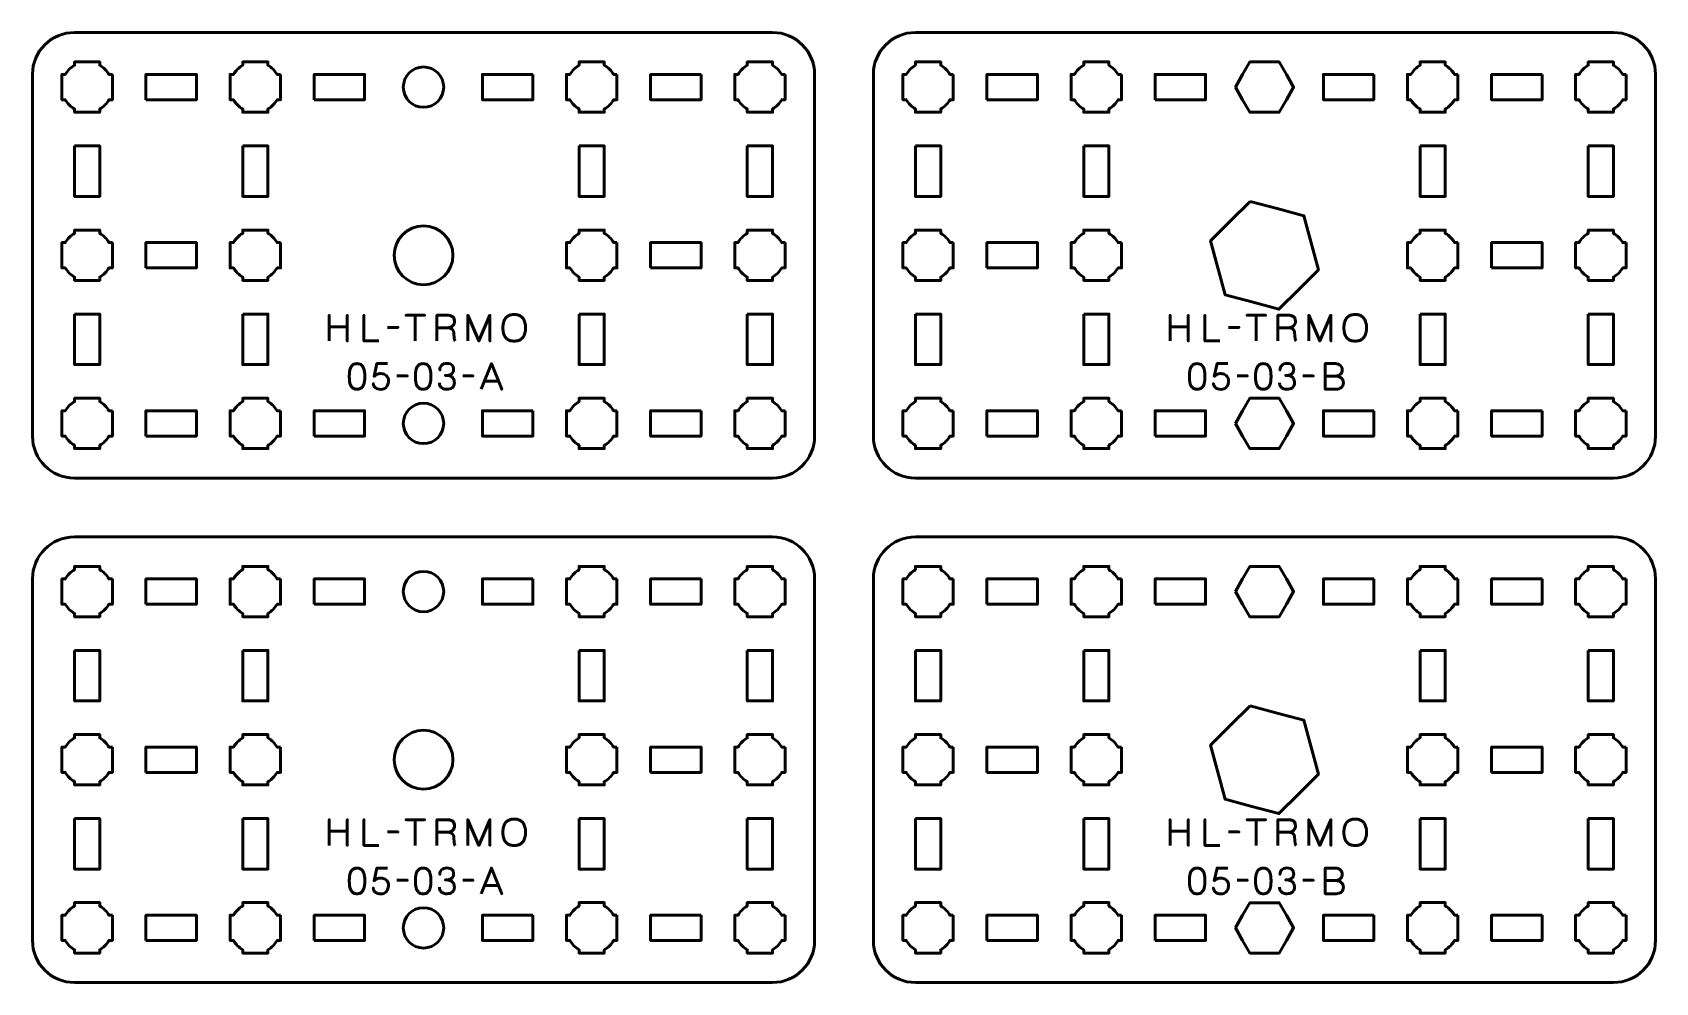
# Model space of a CAD drawing. Header units: centimetres. Extents: x -20.1 to -0.8, y -20.5 to -9.2.
import ezdxf

# ---------------------------------------------------------------- set-up
doc = ezdxf.new("R2010")
doc.units = ezdxf.units.CM
doc.header["$MEASUREMENT"] = 0
doc.layers.add('Layer 1', color=7, linetype='Continuous')

msp = doc.modelspace()

# ---------------------------------------------------------------- linework, layer by layer
at = {"layer": 'Layer 1', "lineweight": 53}
for centre, major_axis in [((-15.5, -9.85), (0, 0.24)), ((-15.5, -11.85), (0, 0.35)), ((-15.5, -13.85), (0, 0.24)), ((-15.5, -15.85), (0, 0.24)), ((-15.5, -17.85), (0, 0.35)), ((-15.5, -19.85), (0, 0.24))]:
    msp.add_ellipse(centre, major_axis=major_axis, ratio=1, dxfattribs=at)
for points, knots in [([(-20.15, -9.69992), (-20.14992, -9.42286), (-19.92685, -9.19998), (-19.6499, -9.19998), (-19.6499, -9.19998), (-16.88331, -9.19998), (-14.11669, -9.19998), (-11.3501, -9.19998), (-11.3501, -9.19998), (-11.0731, -9.19998), (-10.85, -9.42307), (-10.85, -9.70007), (-10.85, -9.70007), (-10.85, -9.70007), (-10.85, -13.99993), (-10.85, -13.99993), (-10.85, -13.99993), (-10.85, -14.27706), (-11.0731, -14.50002), (-11.3501, -14.50002), (-11.3501, -14.50002), (-14.11669, -14.50002), (-16.88331, -14.50002), (-19.6499, -14.50002), (-19.6499, -14.50002), (-19.9269, -14.50002), (-20.15, -14.27693), (-20.15, -13.99993), (-20.15, -13.99993), (-20.15, -13.99993), (-20.15, -9.69992), (-20.15, -9.69992)], [0, 0, 0, 0, 0.125, 0.125, 0.125, 0.125, 0.25, 0.25, 0.25, 0.25, 0.375, 0.375, 0.375, 0.375, 0.5, 0.5, 0.5, 0.5, 0.625, 0.625, 0.625, 0.625, 0.75, 0.75, 0.75, 0.75, 0.875, 0.875, 0.875, 0.875, 1, 1, 1, 1]), ([(-10.15, -9.69992), (-10.14992, -9.42286), (-9.92685, -9.19998), (-9.6499, -9.19998), (-9.6499, -9.19998), (-6.88331, -9.19998), (-4.11669, -9.19998), (-1.3501, -9.19998), (-1.3501, -9.19998), (-1.0731, -9.19998), (-0.85, -9.42307), (-0.85, -9.70007), (-0.85, -9.70007), (-0.85, -9.70007), (-0.85, -13.99993), (-0.85, -13.99993), (-0.85, -13.99993), (-0.85, -14.27706), (-1.0731, -14.50002), (-1.3501, -14.50002), (-1.3501, -14.50002), (-4.11669, -14.50002), (-6.88331, -14.50002), (-9.6499, -14.50002), (-9.6499, -14.50002), (-9.9269, -14.50002), (-10.15, -14.27693), (-10.15, -13.99993), (-10.15, -13.99993), (-10.15, -13.99993), (-10.15, -9.69992), (-10.15, -9.69992)], [0, 0, 0, 0, 0.125, 0.125, 0.125, 0.125, 0.25, 0.25, 0.25, 0.25, 0.375, 0.375, 0.375, 0.375, 0.5, 0.5, 0.5, 0.5, 0.625, 0.625, 0.625, 0.625, 0.75, 0.75, 0.75, 0.75, 0.875, 0.875, 0.875, 0.875, 1, 1, 1, 1]), ([(-19.20005, -9.69993), (-19.20005, -9.69993), (-19.20005, -9.84845), (-19.20005, -9.84845), (-19.20005, -9.84845), (-19.20005, -9.84845), (-19.20003, -9.85), (-19.20003, -9.85), (-19.20003, -9.85), (-19.20003, -9.85), (-19.20005, -9.85155), (-19.20005, -9.85155), (-19.20005, -9.85155), (-19.20005, -9.85155), (-19.20005, -9.99993), (-19.20005, -9.99993), (-19.20005, -9.99993), (-19.20005, -9.99993), (-19.24014, -9.99993), (-19.24014, -9.99993), (-19.24014, -9.99993), (-19.26649, -10.0455), (-19.30449, -10.08348), (-19.35004, -10.10984), (-19.35004, -10.10984), (-19.35004, -10.10984), (-19.35004, -10.14993), (-19.35004, -10.14993), (-19.35004, -10.14993), (-19.35004, -10.14993), (-19.49409, -10.14993), (-19.49409, -10.14993), (-19.49409, -10.14993), (-19.49409, -10.14993), (-19.50003, -10.14999), (-19.50003, -10.14999), (-19.50003, -10.14999), (-19.50003, -10.14999), (-19.50597, -10.14993), (-19.50597, -10.14993), (-19.50597, -10.14993), (-19.50597, -10.14993), (-19.65004, -10.14993), (-19.65004, -10.14993), (-19.65004, -10.14993), (-19.65004, -10.14993), (-19.65004, -10.10986), (-19.65004, -10.10986), (-19.65004, -10.10986), (-19.69561, -10.0835), (-19.7336, -10.04551), (-19.75994, -9.99993), (-19.75994, -9.99993), (-19.75994, -9.99993), (-19.80004, -9.99993), (-19.80004, -9.99993), (-19.80004, -9.99993), (-19.80004, -9.99993), (-19.80004, -9.69993), (-19.80004, -9.69993), (-19.80004, -9.69993), (-19.80004, -9.69993), (-19.75985, -9.69993), (-19.75985, -9.69993), (-19.75985, -9.69993), (-19.73351, -9.65443), (-19.69555, -9.61649), (-19.65004, -9.59015), (-19.65004, -9.59015), (-19.65004, -9.59015), (-19.65004, -9.54994), (-19.65004, -9.54994), (-19.65004, -9.54994), (-19.65004, -9.54994), (-19.35004, -9.54994), (-19.35004, -9.54994), (-19.35004, -9.54994), (-19.35004, -9.54994), (-19.35004, -9.59017), (-19.35004, -9.59017), (-19.35004, -9.59017), (-19.30454, -9.61651), (-19.26658, -9.65444), (-19.24024, -9.69993), (-19.24024, -9.69993), (-19.24024, -9.69993), (-19.20005, -9.69993), (-19.20005, -9.69993)], [0, 0, 0, 0, 0.04545455, 0.04545455, 0.04545455, 0.04545455, 0.09090909, 0.09090909, 0.09090909, 0.09090909, 0.13636364, 0.13636364, 0.13636364, 0.13636364, 0.18181818, 0.18181818, 0.18181818, 0.18181818, 0.22727273, 0.22727273, 0.22727273, 0.22727273, 0.27272727, 0.27272727, 0.27272727, 0.27272727, 0.31818182, 0.31818182, 0.31818182, 0.31818182, 0.36363636, 0.36363636, 0.36363636, 0.36363636, 0.40909091, 0.40909091, 0.40909091, 0.40909091, 0.45454545, 0.45454545, 0.45454545, 0.45454545, 0.5, 0.5, 0.5, 0.5, 0.54545455, 0.54545455, 0.54545455, 0.54545455, 0.59090909, 0.59090909, 0.59090909, 0.59090909, 0.63636364, 0.63636364, 0.63636364, 0.63636364, 0.68181818, 0.68181818, 0.68181818, 0.68181818, 0.72727273, 0.72727273, 0.72727273, 0.72727273, 0.77272727, 0.77272727, 0.77272727, 0.77272727, 0.81818182, 0.81818182, 0.81818182, 0.81818182, 0.86363636, 0.86363636, 0.86363636, 0.86363636, 0.90909091, 0.90909091, 0.90909091, 0.90909091, 0.95454545, 0.95454545, 0.95454545, 0.95454545, 1, 1, 1, 1]), ([(-17.20005, -9.69993), (-17.20005, -9.69993), (-17.20005, -9.84845), (-17.20005, -9.84845), (-17.20005, -9.84845), (-17.20005, -9.84845), (-17.20003, -9.85), (-17.20003, -9.85), (-17.20003, -9.85), (-17.20003, -9.85), (-17.20005, -9.85155), (-17.20005, -9.85155), (-17.20005, -9.85155), (-17.20005, -9.85155), (-17.20005, -9.99993), (-17.20005, -9.99993), (-17.20005, -9.99993), (-17.20005, -9.99993), (-17.24014, -9.99993), (-17.24014, -9.99993), (-17.24014, -9.99993), (-17.26649, -10.0455), (-17.30449, -10.08348), (-17.35004, -10.10984), (-17.35004, -10.10984), (-17.35004, -10.10984), (-17.35004, -10.14993), (-17.35004, -10.14993), (-17.35004, -10.14993), (-17.35004, -10.14993), (-17.49409, -10.14993), (-17.49409, -10.14993), (-17.49409, -10.14993), (-17.49409, -10.14993), (-17.50003, -10.14999), (-17.50003, -10.14999), (-17.50003, -10.14999), (-17.50003, -10.14999), (-17.50597, -10.14993), (-17.50597, -10.14993), (-17.50597, -10.14993), (-17.50597, -10.14993), (-17.65004, -10.14993), (-17.65004, -10.14993), (-17.65004, -10.14993), (-17.65004, -10.14993), (-17.65004, -10.10986), (-17.65004, -10.10986), (-17.65004, -10.10986), (-17.69561, -10.0835), (-17.7336, -10.04551), (-17.75994, -9.99993), (-17.75994, -9.99993), (-17.75994, -9.99993), (-17.80004, -9.99993), (-17.80004, -9.99993), (-17.80004, -9.99993), (-17.80004, -9.99993), (-17.80004, -9.69993), (-17.80004, -9.69993), (-17.80004, -9.69993), (-17.80004, -9.69993), (-17.75985, -9.69993), (-17.75985, -9.69993), (-17.75985, -9.69993), (-17.73351, -9.65443), (-17.69555, -9.61649), (-17.65004, -9.59015), (-17.65004, -9.59015), (-17.65004, -9.59015), (-17.65004, -9.54994), (-17.65004, -9.54994), (-17.65004, -9.54994), (-17.65004, -9.54994), (-17.35004, -9.54994), (-17.35004, -9.54994), (-17.35004, -9.54994), (-17.35004, -9.54994), (-17.35004, -9.59017), (-17.35004, -9.59017), (-17.35004, -9.59017), (-17.30454, -9.61651), (-17.26658, -9.65444), (-17.24024, -9.69993), (-17.24024, -9.69993), (-17.24024, -9.69993), (-17.20005, -9.69993), (-17.20005, -9.69993)], [0, 0, 0, 0, 0.04545455, 0.04545455, 0.04545455, 0.04545455, 0.09090909, 0.09090909, 0.09090909, 0.09090909, 0.13636364, 0.13636364, 0.13636364, 0.13636364, 0.18181818, 0.18181818, 0.18181818, 0.18181818, 0.22727273, 0.22727273, 0.22727273, 0.22727273, 0.27272727, 0.27272727, 0.27272727, 0.27272727, 0.31818182, 0.31818182, 0.31818182, 0.31818182, 0.36363636, 0.36363636, 0.36363636, 0.36363636, 0.40909091, 0.40909091, 0.40909091, 0.40909091, 0.45454545, 0.45454545, 0.45454545, 0.45454545, 0.5, 0.5, 0.5, 0.5, 0.54545455, 0.54545455, 0.54545455, 0.54545455, 0.59090909, 0.59090909, 0.59090909, 0.59090909, 0.63636364, 0.63636364, 0.63636364, 0.63636364, 0.68181818, 0.68181818, 0.68181818, 0.68181818, 0.72727273, 0.72727273, 0.72727273, 0.72727273, 0.77272727, 0.77272727, 0.77272727, 0.77272727, 0.81818182, 0.81818182, 0.81818182, 0.81818182, 0.86363636, 0.86363636, 0.86363636, 0.86363636, 0.90909091, 0.90909091, 0.90909091, 0.90909091, 0.95454545, 0.95454545, 0.95454545, 0.95454545, 1, 1, 1, 1]), ([(-13.20005, -9.69993), (-13.20005, -9.69993), (-13.20005, -9.84845), (-13.20005, -9.84845), (-13.20005, -9.84845), (-13.20005, -9.84845), (-13.20003, -9.85), (-13.20003, -9.85), (-13.20003, -9.85), (-13.20003, -9.85), (-13.20005, -9.85155), (-13.20005, -9.85155), (-13.20005, -9.85155), (-13.20005, -9.85155), (-13.20005, -9.99993), (-13.20005, -9.99993), (-13.20005, -9.99993), (-13.20005, -9.99993), (-13.24014, -9.99993), (-13.24014, -9.99993), (-13.24014, -9.99993), (-13.26649, -10.0455), (-13.30449, -10.08348), (-13.35004, -10.10984), (-13.35004, -10.10984), (-13.35004, -10.10984), (-13.35004, -10.14993), (-13.35004, -10.14993), (-13.35004, -10.14993), (-13.35004, -10.14993), (-13.49409, -10.14993), (-13.49409, -10.14993), (-13.49409, -10.14993), (-13.49409, -10.14993), (-13.50003, -10.14999), (-13.50003, -10.14999), (-13.50003, -10.14999), (-13.50003, -10.14999), (-13.50597, -10.14993), (-13.50597, -10.14993), (-13.50597, -10.14993), (-13.50597, -10.14993), (-13.65004, -10.14993), (-13.65004, -10.14993), (-13.65004, -10.14993), (-13.65004, -10.14993), (-13.65004, -10.10986), (-13.65004, -10.10986), (-13.65004, -10.10986), (-13.69561, -10.0835), (-13.7336, -10.04551), (-13.75994, -9.99993), (-13.75994, -9.99993), (-13.75994, -9.99993), (-13.80004, -9.99993), (-13.80004, -9.99993), (-13.80004, -9.99993), (-13.80004, -9.99993), (-13.80004, -9.69993), (-13.80004, -9.69993), (-13.80004, -9.69993), (-13.80004, -9.69993), (-13.75985, -9.69993), (-13.75985, -9.69993), (-13.75985, -9.69993), (-13.73351, -9.65443), (-13.69555, -9.61649), (-13.65004, -9.59015), (-13.65004, -9.59015), (-13.65004, -9.59015), (-13.65004, -9.54994), (-13.65004, -9.54994), (-13.65004, -9.54994), (-13.65004, -9.54994), (-13.35004, -9.54994), (-13.35004, -9.54994), (-13.35004, -9.54994), (-13.35004, -9.54994), (-13.35004, -9.59017), (-13.35004, -9.59017), (-13.35004, -9.59017), (-13.30454, -9.61651), (-13.26658, -9.65444), (-13.24024, -9.69993), (-13.24024, -9.69993), (-13.24024, -9.69993), (-13.20005, -9.69993), (-13.20005, -9.69993)], [0, 0, 0, 0, 0.04545455, 0.04545455, 0.04545455, 0.04545455, 0.09090909, 0.09090909, 0.09090909, 0.09090909, 0.13636364, 0.13636364, 0.13636364, 0.13636364, 0.18181818, 0.18181818, 0.18181818, 0.18181818, 0.22727273, 0.22727273, 0.22727273, 0.22727273, 0.27272727, 0.27272727, 0.27272727, 0.27272727, 0.31818182, 0.31818182, 0.31818182, 0.31818182, 0.36363636, 0.36363636, 0.36363636, 0.36363636, 0.40909091, 0.40909091, 0.40909091, 0.40909091, 0.45454545, 0.45454545, 0.45454545, 0.45454545, 0.5, 0.5, 0.5, 0.5, 0.54545455, 0.54545455, 0.54545455, 0.54545455, 0.59090909, 0.59090909, 0.59090909, 0.59090909, 0.63636364, 0.63636364, 0.63636364, 0.63636364, 0.68181818, 0.68181818, 0.68181818, 0.68181818, 0.72727273, 0.72727273, 0.72727273, 0.72727273, 0.77272727, 0.77272727, 0.77272727, 0.77272727, 0.81818182, 0.81818182, 0.81818182, 0.81818182, 0.86363636, 0.86363636, 0.86363636, 0.86363636, 0.90909091, 0.90909091, 0.90909091, 0.90909091, 0.95454545, 0.95454545, 0.95454545, 0.95454545, 1, 1, 1, 1]), ([(-11.20005, -9.69993), (-11.20005, -9.69993), (-11.20005, -9.84845), (-11.20005, -9.84845), (-11.20005, -9.84845), (-11.20005, -9.84845), (-11.20003, -9.85), (-11.20003, -9.85), (-11.20003, -9.85), (-11.20003, -9.85), (-11.20005, -9.85155), (-11.20005, -9.85155), (-11.20005, -9.85155), (-11.20005, -9.85155), (-11.20005, -9.99993), (-11.20005, -9.99993), (-11.20005, -9.99993), (-11.20005, -9.99993), (-11.24014, -9.99993), (-11.24014, -9.99993), (-11.24014, -9.99993), (-11.26649, -10.0455), (-11.30449, -10.08348), (-11.35004, -10.10984), (-11.35004, -10.10984), (-11.35004, -10.10984), (-11.35004, -10.14993), (-11.35004, -10.14993), (-11.35004, -10.14993), (-11.35004, -10.14993), (-11.49409, -10.14993), (-11.49409, -10.14993), (-11.49409, -10.14993), (-11.49409, -10.14993), (-11.50003, -10.14999), (-11.50003, -10.14999), (-11.50003, -10.14999), (-11.50003, -10.14999), (-11.50597, -10.14993), (-11.50597, -10.14993), (-11.50597, -10.14993), (-11.50597, -10.14993), (-11.65004, -10.14993), (-11.65004, -10.14993), (-11.65004, -10.14993), (-11.65004, -10.14993), (-11.65004, -10.10986), (-11.65004, -10.10986), (-11.65004, -10.10986), (-11.69561, -10.0835), (-11.7336, -10.04551), (-11.75994, -9.99993), (-11.75994, -9.99993), (-11.75994, -9.99993), (-11.80004, -9.99993), (-11.80004, -9.99993), (-11.80004, -9.99993), (-11.80004, -9.99993), (-11.80004, -9.69993), (-11.80004, -9.69993), (-11.80004, -9.69993), (-11.80004, -9.69993), (-11.75985, -9.69993), (-11.75985, -9.69993), (-11.75985, -9.69993), (-11.73351, -9.65443), (-11.69555, -9.61649), (-11.65004, -9.59015), (-11.65004, -9.59015), (-11.65004, -9.59015), (-11.65004, -9.54994), (-11.65004, -9.54994), (-11.65004, -9.54994), (-11.65004, -9.54994), (-11.35004, -9.54994), (-11.35004, -9.54994), (-11.35004, -9.54994), (-11.35004, -9.54994), (-11.35004, -9.59017), (-11.35004, -9.59017), (-11.35004, -9.59017), (-11.30454, -9.61651), (-11.26658, -9.65444), (-11.24024, -9.69993), (-11.24024, -9.69993), (-11.24024, -9.69993), (-11.20005, -9.69993), (-11.20005, -9.69993)], [0, 0, 0, 0, 0.04545455, 0.04545455, 0.04545455, 0.04545455, 0.09090909, 0.09090909, 0.09090909, 0.09090909, 0.13636364, 0.13636364, 0.13636364, 0.13636364, 0.18181818, 0.18181818, 0.18181818, 0.18181818, 0.22727273, 0.22727273, 0.22727273, 0.22727273, 0.27272727, 0.27272727, 0.27272727, 0.27272727, 0.31818182, 0.31818182, 0.31818182, 0.31818182, 0.36363636, 0.36363636, 0.36363636, 0.36363636, 0.40909091, 0.40909091, 0.40909091, 0.40909091, 0.45454545, 0.45454545, 0.45454545, 0.45454545, 0.5, 0.5, 0.5, 0.5, 0.54545455, 0.54545455, 0.54545455, 0.54545455, 0.59090909, 0.59090909, 0.59090909, 0.59090909, 0.63636364, 0.63636364, 0.63636364, 0.63636364, 0.68181818, 0.68181818, 0.68181818, 0.68181818, 0.72727273, 0.72727273, 0.72727273, 0.72727273, 0.77272727, 0.77272727, 0.77272727, 0.77272727, 0.81818182, 0.81818182, 0.81818182, 0.81818182, 0.86363636, 0.86363636, 0.86363636, 0.86363636, 0.90909091, 0.90909091, 0.90909091, 0.90909091, 0.95454545, 0.95454545, 0.95454545, 0.95454545, 1, 1, 1, 1]), ([(-9.20005, -9.69993), (-9.20005, -9.69993), (-9.20005, -9.84845), (-9.20005, -9.84845), (-9.20005, -9.84845), (-9.20005, -9.84845), (-9.20003, -9.85), (-9.20003, -9.85), (-9.20003, -9.85), (-9.20003, -9.85), (-9.20005, -9.85155), (-9.20005, -9.85155), (-9.20005, -9.85155), (-9.20005, -9.85155), (-9.20005, -9.99993), (-9.20005, -9.99993), (-9.20005, -9.99993), (-9.20005, -9.99993), (-9.24014, -9.99993), (-9.24014, -9.99993), (-9.24014, -9.99993), (-9.26649, -10.0455), (-9.30449, -10.08348), (-9.35004, -10.10984), (-9.35004, -10.10984), (-9.35004, -10.10984), (-9.35004, -10.14993), (-9.35004, -10.14993), (-9.35004, -10.14993), (-9.35004, -10.14993), (-9.49409, -10.14993), (-9.49409, -10.14993), (-9.49409, -10.14993), (-9.49409, -10.14993), (-9.50003, -10.14999), (-9.50003, -10.14999), (-9.50003, -10.14999), (-9.50003, -10.14999), (-9.50597, -10.14993), (-9.50597, -10.14993), (-9.50597, -10.14993), (-9.50597, -10.14993), (-9.65004, -10.14993), (-9.65004, -10.14993), (-9.65004, -10.14993), (-9.65004, -10.14993), (-9.65004, -10.10986), (-9.65004, -10.10986), (-9.65004, -10.10986), (-9.69561, -10.0835), (-9.7336, -10.04551), (-9.75994, -9.99993), (-9.75994, -9.99993), (-9.75994, -9.99993), (-9.80004, -9.99993), (-9.80004, -9.99993), (-9.80004, -9.99993), (-9.80004, -9.99993), (-9.80004, -9.69993), (-9.80004, -9.69993), (-9.80004, -9.69993), (-9.80004, -9.69993), (-9.75985, -9.69993), (-9.75985, -9.69993), (-9.75985, -9.69993), (-9.73351, -9.65443), (-9.69555, -9.61649), (-9.65004, -9.59015), (-9.65004, -9.59015), (-9.65004, -9.59015), (-9.65004, -9.54994), (-9.65004, -9.54994), (-9.65004, -9.54994), (-9.65004, -9.54994), (-9.35004, -9.54994), (-9.35004, -9.54994), (-9.35004, -9.54994), (-9.35004, -9.54994), (-9.35004, -9.59017), (-9.35004, -9.59017), (-9.35004, -9.59017), (-9.30454, -9.61651), (-9.26658, -9.65444), (-9.24024, -9.69993), (-9.24024, -9.69993), (-9.24024, -9.69993), (-9.20005, -9.69993), (-9.20005, -9.69993)], [0, 0, 0, 0, 0.04545455, 0.04545455, 0.04545455, 0.04545455, 0.09090909, 0.09090909, 0.09090909, 0.09090909, 0.13636364, 0.13636364, 0.13636364, 0.13636364, 0.18181818, 0.18181818, 0.18181818, 0.18181818, 0.22727273, 0.22727273, 0.22727273, 0.22727273, 0.27272727, 0.27272727, 0.27272727, 0.27272727, 0.31818182, 0.31818182, 0.31818182, 0.31818182, 0.36363636, 0.36363636, 0.36363636, 0.36363636, 0.40909091, 0.40909091, 0.40909091, 0.40909091, 0.45454545, 0.45454545, 0.45454545, 0.45454545, 0.5, 0.5, 0.5, 0.5, 0.54545455, 0.54545455, 0.54545455, 0.54545455, 0.59090909, 0.59090909, 0.59090909, 0.59090909, 0.63636364, 0.63636364, 0.63636364, 0.63636364, 0.68181818, 0.68181818, 0.68181818, 0.68181818, 0.72727273, 0.72727273, 0.72727273, 0.72727273, 0.77272727, 0.77272727, 0.77272727, 0.77272727, 0.81818182, 0.81818182, 0.81818182, 0.81818182, 0.86363636, 0.86363636, 0.86363636, 0.86363636, 0.90909091, 0.90909091, 0.90909091, 0.90909091, 0.95454545, 0.95454545, 0.95454545, 0.95454545, 1, 1, 1, 1]), ([(-7.20005, -9.69993), (-7.20005, -9.69993), (-7.20005, -9.84845), (-7.20005, -9.84845), (-7.20005, -9.84845), (-7.20005, -9.84845), (-7.20003, -9.85), (-7.20003, -9.85), (-7.20003, -9.85), (-7.20003, -9.85), (-7.20005, -9.85155), (-7.20005, -9.85155), (-7.20005, -9.85155), (-7.20005, -9.85155), (-7.20005, -9.99993), (-7.20005, -9.99993), (-7.20005, -9.99993), (-7.20005, -9.99993), (-7.24014, -9.99993), (-7.24014, -9.99993), (-7.24014, -9.99993), (-7.26649, -10.0455), (-7.30449, -10.08348), (-7.35004, -10.10984), (-7.35004, -10.10984), (-7.35004, -10.10984), (-7.35004, -10.14993), (-7.35004, -10.14993), (-7.35004, -10.14993), (-7.35004, -10.14993), (-7.49409, -10.14993), (-7.49409, -10.14993), (-7.49409, -10.14993), (-7.49409, -10.14993), (-7.50003, -10.14999), (-7.50003, -10.14999), (-7.50003, -10.14999), (-7.50003, -10.14999), (-7.50597, -10.14993), (-7.50597, -10.14993), (-7.50597, -10.14993), (-7.50597, -10.14993), (-7.65004, -10.14993), (-7.65004, -10.14993), (-7.65004, -10.14993), (-7.65004, -10.14993), (-7.65004, -10.10986), (-7.65004, -10.10986), (-7.65004, -10.10986), (-7.69561, -10.0835), (-7.7336, -10.04551), (-7.75994, -9.99993), (-7.75994, -9.99993), (-7.75994, -9.99993), (-7.80004, -9.99993), (-7.80004, -9.99993), (-7.80004, -9.99993), (-7.80004, -9.99993), (-7.80004, -9.69993), (-7.80004, -9.69993), (-7.80004, -9.69993), (-7.80004, -9.69993), (-7.75985, -9.69993), (-7.75985, -9.69993), (-7.75985, -9.69993), (-7.73351, -9.65443), (-7.69555, -9.61649), (-7.65004, -9.59015), (-7.65004, -9.59015), (-7.65004, -9.59015), (-7.65004, -9.54994), (-7.65004, -9.54994), (-7.65004, -9.54994), (-7.65004, -9.54994), (-7.35004, -9.54994), (-7.35004, -9.54994), (-7.35004, -9.54994), (-7.35004, -9.54994), (-7.35004, -9.59017), (-7.35004, -9.59017), (-7.35004, -9.59017), (-7.30454, -9.61651), (-7.26658, -9.65444), (-7.24024, -9.69993), (-7.24024, -9.69993), (-7.24024, -9.69993), (-7.20005, -9.69993), (-7.20005, -9.69993)], [0, 0, 0, 0, 0.04545455, 0.04545455, 0.04545455, 0.04545455, 0.09090909, 0.09090909, 0.09090909, 0.09090909, 0.13636364, 0.13636364, 0.13636364, 0.13636364, 0.18181818, 0.18181818, 0.18181818, 0.18181818, 0.22727273, 0.22727273, 0.22727273, 0.22727273, 0.27272727, 0.27272727, 0.27272727, 0.27272727, 0.31818182, 0.31818182, 0.31818182, 0.31818182, 0.36363636, 0.36363636, 0.36363636, 0.36363636, 0.40909091, 0.40909091, 0.40909091, 0.40909091, 0.45454545, 0.45454545, 0.45454545, 0.45454545, 0.5, 0.5, 0.5, 0.5, 0.54545455, 0.54545455, 0.54545455, 0.54545455, 0.59090909, 0.59090909, 0.59090909, 0.59090909, 0.63636364, 0.63636364, 0.63636364, 0.63636364, 0.68181818, 0.68181818, 0.68181818, 0.68181818, 0.72727273, 0.72727273, 0.72727273, 0.72727273, 0.77272727, 0.77272727, 0.77272727, 0.77272727, 0.81818182, 0.81818182, 0.81818182, 0.81818182, 0.86363636, 0.86363636, 0.86363636, 0.86363636, 0.90909091, 0.90909091, 0.90909091, 0.90909091, 0.95454545, 0.95454545, 0.95454545, 0.95454545, 1, 1, 1, 1]), ([(-5.84641, -9.85001), (-5.84641, -9.85001), (-5.75981, -9.7), (-5.75981, -9.7), (-5.75981, -9.7), (-5.75981, -9.7), (-5.67321, -9.55001), (-5.67321, -9.55001), (-5.67321, -9.55001), (-5.67321, -9.55001), (-5.5, -9.55001), (-5.5, -9.55001), (-5.5, -9.55001), (-5.5, -9.55001), (-5.32679, -9.55001), (-5.32679, -9.55001), (-5.32679, -9.55001), (-5.32679, -9.55001), (-5.24019, -9.7), (-5.24019, -9.7), (-5.24019, -9.7), (-5.24019, -9.7), (-5.15359, -9.85001), (-5.15359, -9.85001), (-5.15359, -9.85001), (-5.15359, -9.85001), (-5.24019, -10.00002), (-5.24019, -10.00002), (-5.24019, -10.00002), (-5.24019, -10.00002), (-5.32679, -10.15001), (-5.32679, -10.15001), (-5.32679, -10.15001), (-5.32679, -10.15001), (-5.5, -10.15001), (-5.5, -10.15001), (-5.5, -10.15001), (-5.5, -10.15001), (-5.67321, -10.15001), (-5.67321, -10.15001), (-5.67321, -10.15001), (-5.67321, -10.15001), (-5.75981, -10.00002), (-5.75981, -10.00002), (-5.75981, -10.00002), (-5.75981, -10.00002), (-5.84641, -9.85001), (-5.84641, -9.85001)], [0, 0, 0, 0, 0.08333333, 0.08333333, 0.08333333, 0.08333333, 0.16666667, 0.16666667, 0.16666667, 0.16666667, 0.25, 0.25, 0.25, 0.25, 0.33333333, 0.33333333, 0.33333333, 0.33333333, 0.41666667, 0.41666667, 0.41666667, 0.41666667, 0.5, 0.5, 0.5, 0.5, 0.58333333, 0.58333333, 0.58333333, 0.58333333, 0.66666667, 0.66666667, 0.66666667, 0.66666667, 0.75, 0.75, 0.75, 0.75, 0.83333333, 0.83333333, 0.83333333, 0.83333333, 0.91666667, 0.91666667, 0.91666667, 0.91666667, 1, 1, 1, 1]), ([(-3.20005, -9.69993), (-3.20005, -9.69993), (-3.20005, -9.84845), (-3.20005, -9.84845), (-3.20005, -9.84845), (-3.20005, -9.84845), (-3.20003, -9.85), (-3.20003, -9.85), (-3.20003, -9.85), (-3.20003, -9.85), (-3.20005, -9.85155), (-3.20005, -9.85155), (-3.20005, -9.85155), (-3.20005, -9.85155), (-3.20005, -9.99993), (-3.20005, -9.99993), (-3.20005, -9.99993), (-3.20005, -9.99993), (-3.24014, -9.99993), (-3.24014, -9.99993), (-3.24014, -9.99993), (-3.26649, -10.0455), (-3.30449, -10.08348), (-3.35004, -10.10984), (-3.35004, -10.10984), (-3.35004, -10.10984), (-3.35004, -10.14993), (-3.35004, -10.14993), (-3.35004, -10.14993), (-3.35004, -10.14993), (-3.49409, -10.14993), (-3.49409, -10.14993), (-3.49409, -10.14993), (-3.49409, -10.14993), (-3.50003, -10.14999), (-3.50003, -10.14999), (-3.50003, -10.14999), (-3.50003, -10.14999), (-3.50597, -10.14993), (-3.50597, -10.14993), (-3.50597, -10.14993), (-3.50597, -10.14993), (-3.65004, -10.14993), (-3.65004, -10.14993), (-3.65004, -10.14993), (-3.65004, -10.14993), (-3.65004, -10.10986), (-3.65004, -10.10986), (-3.65004, -10.10986), (-3.69561, -10.0835), (-3.7336, -10.04551), (-3.75994, -9.99993), (-3.75994, -9.99993), (-3.75994, -9.99993), (-3.80004, -9.99993), (-3.80004, -9.99993), (-3.80004, -9.99993), (-3.80004, -9.99993), (-3.80004, -9.69993), (-3.80004, -9.69993), (-3.80004, -9.69993), (-3.80004, -9.69993), (-3.75985, -9.69993), (-3.75985, -9.69993), (-3.75985, -9.69993), (-3.73351, -9.65443), (-3.69555, -9.61649), (-3.65004, -9.59015), (-3.65004, -9.59015), (-3.65004, -9.59015), (-3.65004, -9.54994), (-3.65004, -9.54994), (-3.65004, -9.54994), (-3.65004, -9.54994), (-3.35004, -9.54994), (-3.35004, -9.54994), (-3.35004, -9.54994), (-3.35004, -9.54994), (-3.35004, -9.59017), (-3.35004, -9.59017), (-3.35004, -9.59017), (-3.30454, -9.61651), (-3.26658, -9.65444), (-3.24024, -9.69993), (-3.24024, -9.69993), (-3.24024, -9.69993), (-3.20005, -9.69993), (-3.20005, -9.69993)], [0, 0, 0, 0, 0.04545455, 0.04545455, 0.04545455, 0.04545455, 0.09090909, 0.09090909, 0.09090909, 0.09090909, 0.13636364, 0.13636364, 0.13636364, 0.13636364, 0.18181818, 0.18181818, 0.18181818, 0.18181818, 0.22727273, 0.22727273, 0.22727273, 0.22727273, 0.27272727, 0.27272727, 0.27272727, 0.27272727, 0.31818182, 0.31818182, 0.31818182, 0.31818182, 0.36363636, 0.36363636, 0.36363636, 0.36363636, 0.40909091, 0.40909091, 0.40909091, 0.40909091, 0.45454545, 0.45454545, 0.45454545, 0.45454545, 0.5, 0.5, 0.5, 0.5, 0.54545455, 0.54545455, 0.54545455, 0.54545455, 0.59090909, 0.59090909, 0.59090909, 0.59090909, 0.63636364, 0.63636364, 0.63636364, 0.63636364, 0.68181818, 0.68181818, 0.68181818, 0.68181818, 0.72727273, 0.72727273, 0.72727273, 0.72727273, 0.77272727, 0.77272727, 0.77272727, 0.77272727, 0.81818182, 0.81818182, 0.81818182, 0.81818182, 0.86363636, 0.86363636, 0.86363636, 0.86363636, 0.90909091, 0.90909091, 0.90909091, 0.90909091, 0.95454545, 0.95454545, 0.95454545, 0.95454545, 1, 1, 1, 1]), ([(-1.20005, -9.69993), (-1.20005, -9.69993), (-1.20005, -9.84845), (-1.20005, -9.84845), (-1.20005, -9.84845), (-1.20005, -9.84845), (-1.20003, -9.85), (-1.20003, -9.85), (-1.20003, -9.85), (-1.20003, -9.85), (-1.20005, -9.85155), (-1.20005, -9.85155), (-1.20005, -9.85155), (-1.20005, -9.85155), (-1.20005, -9.99993), (-1.20005, -9.99993), (-1.20005, -9.99993), (-1.20005, -9.99993), (-1.24014, -9.99993), (-1.24014, -9.99993), (-1.24014, -9.99993), (-1.26649, -10.0455), (-1.30449, -10.08348), (-1.35004, -10.10984), (-1.35004, -10.10984), (-1.35004, -10.10984), (-1.35004, -10.14993), (-1.35004, -10.14993), (-1.35004, -10.14993), (-1.35004, -10.14993), (-1.49409, -10.14993), (-1.49409, -10.14993), (-1.49409, -10.14993), (-1.49409, -10.14993), (-1.50003, -10.14999), (-1.50003, -10.14999), (-1.50003, -10.14999), (-1.50003, -10.14999), (-1.50597, -10.14993), (-1.50597, -10.14993), (-1.50597, -10.14993), (-1.50597, -10.14993), (-1.65004, -10.14993), (-1.65004, -10.14993), (-1.65004, -10.14993), (-1.65004, -10.14993), (-1.65004, -10.10986), (-1.65004, -10.10986), (-1.65004, -10.10986), (-1.69561, -10.0835), (-1.7336, -10.04551), (-1.75994, -9.99993), (-1.75994, -9.99993), (-1.75994, -9.99993), (-1.80004, -9.99993), (-1.80004, -9.99993), (-1.80004, -9.99993), (-1.80004, -9.99993), (-1.80004, -9.69993), (-1.80004, -9.69993), (-1.80004, -9.69993), (-1.80004, -9.69993), (-1.75985, -9.69993), (-1.75985, -9.69993), (-1.75985, -9.69993), (-1.73351, -9.65443), (-1.69555, -9.61649), (-1.65004, -9.59015), (-1.65004, -9.59015), (-1.65004, -9.59015), (-1.65004, -9.54994), (-1.65004, -9.54994), (-1.65004, -9.54994), (-1.65004, -9.54994), (-1.35004, -9.54994), (-1.35004, -9.54994), (-1.35004, -9.54994), (-1.35004, -9.54994), (-1.35004, -9.59017), (-1.35004, -9.59017), (-1.35004, -9.59017), (-1.30454, -9.61651), (-1.26658, -9.65444), (-1.24024, -9.69993), (-1.24024, -9.69993), (-1.24024, -9.69993), (-1.20005, -9.69993), (-1.20005, -9.69993)], [0, 0, 0, 0, 0.04545455, 0.04545455, 0.04545455, 0.04545455, 0.09090909, 0.09090909, 0.09090909, 0.09090909, 0.13636364, 0.13636364, 0.13636364, 0.13636364, 0.18181818, 0.18181818, 0.18181818, 0.18181818, 0.22727273, 0.22727273, 0.22727273, 0.22727273, 0.27272727, 0.27272727, 0.27272727, 0.27272727, 0.31818182, 0.31818182, 0.31818182, 0.31818182, 0.36363636, 0.36363636, 0.36363636, 0.36363636, 0.40909091, 0.40909091, 0.40909091, 0.40909091, 0.45454545, 0.45454545, 0.45454545, 0.45454545, 0.5, 0.5, 0.5, 0.5, 0.54545455, 0.54545455, 0.54545455, 0.54545455, 0.59090909, 0.59090909, 0.59090909, 0.59090909, 0.63636364, 0.63636364, 0.63636364, 0.63636364, 0.68181818, 0.68181818, 0.68181818, 0.68181818, 0.72727273, 0.72727273, 0.72727273, 0.72727273, 0.77272727, 0.77272727, 0.77272727, 0.77272727, 0.81818182, 0.81818182, 0.81818182, 0.81818182, 0.86363636, 0.86363636, 0.86363636, 0.86363636, 0.90909091, 0.90909091, 0.90909091, 0.90909091, 0.95454545, 0.95454545, 0.95454545, 0.95454545, 1, 1, 1, 1]), ([(-18.79995, -9.99993), (-18.79995, -9.99993), (-18.79995, -9.69992), (-18.79995, -9.69992), (-18.79995, -9.69992), (-18.79995, -9.69992), (-18.19996, -9.69992), (-18.19996, -9.69992), (-18.19996, -9.69992), (-18.19996, -9.69992), (-18.19996, -9.99993), (-18.19996, -9.99993), (-18.19996, -9.99993), (-18.19996, -9.99993), (-18.79995, -9.99993), (-18.79995, -9.99993)], [0, 0, 0, 0, 0.25, 0.25, 0.25, 0.25, 0.5, 0.5, 0.5, 0.5, 0.75, 0.75, 0.75, 0.75, 1, 1, 1, 1]), ([(-16.79995, -9.99993), (-16.79995, -9.99993), (-16.79995, -9.69992), (-16.79995, -9.69992), (-16.79995, -9.69992), (-16.79995, -9.69992), (-16.19996, -9.69992), (-16.19996, -9.69992), (-16.19996, -9.69992), (-16.19996, -9.69992), (-16.19996, -9.99993), (-16.19996, -9.99993), (-16.19996, -9.99993), (-16.19996, -9.99993), (-16.79995, -9.99993), (-16.79995, -9.99993)], [0, 0, 0, 0, 0.25, 0.25, 0.25, 0.25, 0.5, 0.5, 0.5, 0.5, 0.75, 0.75, 0.75, 0.75, 1, 1, 1, 1]), ([(-14.20005, -9.69993), (-14.20005, -9.69993), (-14.20005, -9.99993), (-14.20005, -9.99993), (-14.20005, -9.99993), (-14.20005, -9.99993), (-14.80004, -9.99993), (-14.80004, -9.99993), (-14.80004, -9.99993), (-14.80004, -9.99993), (-14.80004, -9.69993), (-14.80004, -9.69993), (-14.80004, -9.69993), (-14.80004, -9.69993), (-14.20005, -9.69993), (-14.20005, -9.69993)], [0, 0, 0, 0, 0.25, 0.25, 0.25, 0.25, 0.5, 0.5, 0.5, 0.5, 0.75, 0.75, 0.75, 0.75, 1, 1, 1, 1]), ([(-12.20005, -9.70007), (-12.20005, -9.70007), (-12.20005, -10.00008), (-12.20005, -10.00008), (-12.20005, -10.00008), (-12.20005, -10.00008), (-12.80004, -10.00008), (-12.80004, -10.00008), (-12.80004, -10.00008), (-12.80004, -10.00008), (-12.80004, -9.70007), (-12.80004, -9.70007), (-12.80004, -9.70007), (-12.80004, -9.70007), (-12.20005, -9.70007), (-12.20005, -9.70007)], [0, 0, 0, 0, 0.25, 0.25, 0.25, 0.25, 0.5, 0.5, 0.5, 0.5, 0.75, 0.75, 0.75, 0.75, 1, 1, 1, 1]), ([(-8.79995, -9.99993), (-8.79995, -9.99993), (-8.79995, -9.69992), (-8.79995, -9.69992), (-8.79995, -9.69992), (-8.79995, -9.69992), (-8.19996, -9.69992), (-8.19996, -9.69992), (-8.19996, -9.69992), (-8.19996, -9.69992), (-8.19996, -9.99993), (-8.19996, -9.99993), (-8.19996, -9.99993), (-8.19996, -9.99993), (-8.79995, -9.99993), (-8.79995, -9.99993)], [0, 0, 0, 0, 0.25, 0.25, 0.25, 0.25, 0.5, 0.5, 0.5, 0.5, 0.75, 0.75, 0.75, 0.75, 1, 1, 1, 1]), ([(-6.79995, -9.99993), (-6.79995, -9.99993), (-6.79995, -9.69992), (-6.79995, -9.69992), (-6.79995, -9.69992), (-6.79995, -9.69992), (-6.19996, -9.69992), (-6.19996, -9.69992), (-6.19996, -9.69992), (-6.19996, -9.69992), (-6.19996, -9.99993), (-6.19996, -9.99993), (-6.19996, -9.99993), (-6.19996, -9.99993), (-6.79995, -9.99993), (-6.79995, -9.99993)], [0, 0, 0, 0, 0.25, 0.25, 0.25, 0.25, 0.5, 0.5, 0.5, 0.5, 0.75, 0.75, 0.75, 0.75, 1, 1, 1, 1]), ([(-4.20005, -9.69993), (-4.20005, -9.69993), (-4.20005, -9.99993), (-4.20005, -9.99993), (-4.20005, -9.99993), (-4.20005, -9.99993), (-4.80004, -9.99993), (-4.80004, -9.99993), (-4.80004, -9.99993), (-4.80004, -9.99993), (-4.80004, -9.69993), (-4.80004, -9.69993), (-4.80004, -9.69993), (-4.80004, -9.69993), (-4.20005, -9.69993), (-4.20005, -9.69993)], [0, 0, 0, 0, 0.25, 0.25, 0.25, 0.25, 0.5, 0.5, 0.5, 0.5, 0.75, 0.75, 0.75, 0.75, 1, 1, 1, 1]), ([(-2.20005, -9.70007), (-2.20005, -9.70007), (-2.20005, -10.00008), (-2.20005, -10.00008), (-2.20005, -10.00008), (-2.20005, -10.00008), (-2.80004, -10.00008), (-2.80004, -10.00008), (-2.80004, -10.00008), (-2.80004, -10.00008), (-2.80004, -9.70007), (-2.80004, -9.70007), (-2.80004, -9.70007), (-2.80004, -9.70007), (-2.20005, -9.70007), (-2.20005, -9.70007)], [0, 0, 0, 0, 0.25, 0.25, 0.25, 0.25, 0.5, 0.5, 0.5, 0.5, 0.75, 0.75, 0.75, 0.75, 1, 1, 1, 1]), ([(-19.64995, -10.54993), (-19.64995, -10.54993), (-19.34994, -10.54993), (-19.34994, -10.54993), (-19.34994, -10.54993), (-19.34994, -10.54993), (-19.34994, -11.14992), (-19.34994, -11.14992), (-19.34994, -11.14992), (-19.34994, -11.14992), (-19.64995, -11.14992), (-19.64995, -11.14992), (-19.64995, -11.14992), (-19.64995, -11.14992), (-19.64995, -10.54993), (-19.64995, -10.54993)], [0, 0, 0, 0, 0.25, 0.25, 0.25, 0.25, 0.5, 0.5, 0.5, 0.5, 0.75, 0.75, 0.75, 0.75, 1, 1, 1, 1]), ([(-17.64995, -10.54993), (-17.64995, -10.54993), (-17.34994, -10.54993), (-17.34994, -10.54993), (-17.34994, -10.54993), (-17.34994, -10.54993), (-17.34994, -11.14992), (-17.34994, -11.14992), (-17.34994, -11.14992), (-17.34994, -11.14992), (-17.64995, -11.14992), (-17.64995, -11.14992), (-17.64995, -11.14992), (-17.64995, -11.14992), (-17.64995, -10.54993), (-17.64995, -10.54993)], [0, 0, 0, 0, 0.25, 0.25, 0.25, 0.25, 0.5, 0.5, 0.5, 0.5, 0.75, 0.75, 0.75, 0.75, 1, 1, 1, 1]), ([(-13.64995, -10.54993), (-13.64995, -10.54993), (-13.34994, -10.54993), (-13.34994, -10.54993), (-13.34994, -10.54993), (-13.34994, -10.54993), (-13.34994, -11.14992), (-13.34994, -11.14992), (-13.34994, -11.14992), (-13.34994, -11.14992), (-13.64995, -11.14992), (-13.64995, -11.14992), (-13.64995, -11.14992), (-13.64995, -11.14992), (-13.64995, -10.54993), (-13.64995, -10.54993)], [0, 0, 0, 0, 0.25, 0.25, 0.25, 0.25, 0.5, 0.5, 0.5, 0.5, 0.75, 0.75, 0.75, 0.75, 1, 1, 1, 1]), ([(-11.64995, -10.54993), (-11.64995, -10.54993), (-11.34994, -10.54993), (-11.34994, -10.54993), (-11.34994, -10.54993), (-11.34994, -10.54993), (-11.34994, -11.14992), (-11.34994, -11.14992), (-11.34994, -11.14992), (-11.34994, -11.14992), (-11.64995, -11.14992), (-11.64995, -11.14992), (-11.64995, -11.14992), (-11.64995, -11.14992), (-11.64995, -10.54993), (-11.64995, -10.54993)], [0, 0, 0, 0, 0.25, 0.25, 0.25, 0.25, 0.5, 0.5, 0.5, 0.5, 0.75, 0.75, 0.75, 0.75, 1, 1, 1, 1]), ([(-9.64995, -10.54993), (-9.64995, -10.54993), (-9.34994, -10.54993), (-9.34994, -10.54993), (-9.34994, -10.54993), (-9.34994, -10.54993), (-9.34994, -11.14992), (-9.34994, -11.14992), (-9.34994, -11.14992), (-9.34994, -11.14992), (-9.64995, -11.14992), (-9.64995, -11.14992), (-9.64995, -11.14992), (-9.64995, -11.14992), (-9.64995, -10.54993), (-9.64995, -10.54993)], [0, 0, 0, 0, 0.25, 0.25, 0.25, 0.25, 0.5, 0.5, 0.5, 0.5, 0.75, 0.75, 0.75, 0.75, 1, 1, 1, 1]), ([(-7.64995, -10.54993), (-7.64995, -10.54993), (-7.34994, -10.54993), (-7.34994, -10.54993), (-7.34994, -10.54993), (-7.34994, -10.54993), (-7.34994, -11.14992), (-7.34994, -11.14992), (-7.34994, -11.14992), (-7.34994, -11.14992), (-7.64995, -11.14992), (-7.64995, -11.14992), (-7.64995, -11.14992), (-7.64995, -11.14992), (-7.64995, -10.54993), (-7.64995, -10.54993)], [0, 0, 0, 0, 0.25, 0.25, 0.25, 0.25, 0.5, 0.5, 0.5, 0.5, 0.75, 0.75, 0.75, 0.75, 1, 1, 1, 1]), ([(-3.64995, -10.54993), (-3.64995, -10.54993), (-3.34994, -10.54993), (-3.34994, -10.54993), (-3.34994, -10.54993), (-3.34994, -10.54993), (-3.34994, -11.14992), (-3.34994, -11.14992), (-3.34994, -11.14992), (-3.34994, -11.14992), (-3.64995, -11.14992), (-3.64995, -11.14992), (-3.64995, -11.14992), (-3.64995, -11.14992), (-3.64995, -10.54993), (-3.64995, -10.54993)], [0, 0, 0, 0, 0.25, 0.25, 0.25, 0.25, 0.5, 0.5, 0.5, 0.5, 0.75, 0.75, 0.75, 0.75, 1, 1, 1, 1]), ([(-1.64995, -10.54993), (-1.64995, -10.54993), (-1.34994, -10.54993), (-1.34994, -10.54993), (-1.34994, -10.54993), (-1.34994, -10.54993), (-1.34994, -11.14992), (-1.34994, -11.14992), (-1.34994, -11.14992), (-1.34994, -11.14992), (-1.64995, -11.14992), (-1.64995, -11.14992), (-1.64995, -11.14992), (-1.64995, -11.14992), (-1.64995, -10.54993), (-1.64995, -10.54993)], [0, 0, 0, 0, 0.25, 0.25, 0.25, 0.25, 0.5, 0.5, 0.5, 0.5, 0.75, 0.75, 0.75, 0.75, 1, 1, 1, 1]), ([(-5.67184, -11.20867), (-5.67184, -11.20867), (-5.35118, -11.29459), (-5.35118, -11.29459), (-5.35118, -11.29459), (-5.35118, -11.29459), (-5.03052, -11.38051), (-5.03052, -11.38051), (-5.03052, -11.38051), (-5.03052, -11.38051), (-4.94459, -11.70118), (-4.94459, -11.70118), (-4.94459, -11.70118), (-4.94459, -11.70118), (-4.85867, -12.02185), (-4.85867, -12.02185), (-4.85867, -12.02185), (-4.85867, -12.02185), (-5.09341, -12.25659), (-5.09341, -12.25659), (-5.09341, -12.25659), (-5.09341, -12.25659), (-5.32816, -12.49133), (-5.32816, -12.49133), (-5.32816, -12.49133), (-5.32816, -12.49133), (-5.64882, -12.40541), (-5.64882, -12.40541), (-5.64882, -12.40541), (-5.64882, -12.40541), (-5.96948, -12.31949), (-5.96948, -12.31949), (-5.96948, -12.31949), (-5.96948, -12.31949), (-6.05541, -11.99882), (-6.05541, -11.99882), (-6.05541, -11.99882), (-6.05541, -11.99882), (-6.14133, -11.67815), (-6.14133, -11.67815), (-6.14133, -11.67815), (-6.14133, -11.67815), (-5.90659, -11.44341), (-5.90659, -11.44341), (-5.90659, -11.44341), (-5.90659, -11.44341), (-5.67184, -11.20867), (-5.67184, -11.20867)], [0, 0, 0, 0, 0.08333333, 0.08333333, 0.08333333, 0.08333333, 0.16666667, 0.16666667, 0.16666667, 0.16666667, 0.25, 0.25, 0.25, 0.25, 0.33333333, 0.33333333, 0.33333333, 0.33333333, 0.41666667, 0.41666667, 0.41666667, 0.41666667, 0.5, 0.5, 0.5, 0.5, 0.58333333, 0.58333333, 0.58333333, 0.58333333, 0.66666667, 0.66666667, 0.66666667, 0.66666667, 0.75, 0.75, 0.75, 0.75, 0.83333333, 0.83333333, 0.83333333, 0.83333333, 0.91666667, 0.91666667, 0.91666667, 0.91666667, 1, 1, 1, 1]), ([(-19.20005, -11.69993), (-19.20005, -11.69993), (-19.20005, -11.84845), (-19.20005, -11.84845), (-19.20005, -11.84845), (-19.20005, -11.84845), (-19.20003, -11.85), (-19.20003, -11.85), (-19.20003, -11.85), (-19.20003, -11.85), (-19.20005, -11.85155), (-19.20005, -11.85155), (-19.20005, -11.85155), (-19.20005, -11.85155), (-19.20005, -11.99993), (-19.20005, -11.99993), (-19.20005, -11.99993), (-19.20005, -11.99993), (-19.24014, -11.99993), (-19.24014, -11.99993), (-19.24014, -11.99993), (-19.26649, -12.0455), (-19.30449, -12.08348), (-19.35004, -12.10984), (-19.35004, -12.10984), (-19.35004, -12.10984), (-19.35004, -12.14993), (-19.35004, -12.14993), (-19.35004, -12.14993), (-19.35004, -12.14993), (-19.49409, -12.14993), (-19.49409, -12.14993), (-19.49409, -12.14993), (-19.49409, -12.14993), (-19.50003, -12.14999), (-19.50003, -12.14999), (-19.50003, -12.14999), (-19.50003, -12.14999), (-19.50597, -12.14993), (-19.50597, -12.14993), (-19.50597, -12.14993), (-19.50597, -12.14993), (-19.65004, -12.14993), (-19.65004, -12.14993), (-19.65004, -12.14993), (-19.65004, -12.14993), (-19.65004, -12.10986), (-19.65004, -12.10986), (-19.65004, -12.10986), (-19.69561, -12.0835), (-19.7336, -12.04551), (-19.75994, -11.99993), (-19.75994, -11.99993), (-19.75994, -11.99993), (-19.80004, -11.99993), (-19.80004, -11.99993), (-19.80004, -11.99993), (-19.80004, -11.99993), (-19.80004, -11.69993), (-19.80004, -11.69993), (-19.80004, -11.69993), (-19.80004, -11.69993), (-19.75985, -11.69993), (-19.75985, -11.69993), (-19.75985, -11.69993), (-19.73351, -11.65443), (-19.69555, -11.61649), (-19.65004, -11.59015), (-19.65004, -11.59015), (-19.65004, -11.59015), (-19.65004, -11.54994), (-19.65004, -11.54994), (-19.65004, -11.54994), (-19.65004, -11.54994), (-19.35004, -11.54994), (-19.35004, -11.54994), (-19.35004, -11.54994), (-19.35004, -11.54994), (-19.35004, -11.59017), (-19.35004, -11.59017), (-19.35004, -11.59017), (-19.30454, -11.61651), (-19.26658, -11.65444), (-19.24024, -11.69993), (-19.24024, -11.69993), (-19.24024, -11.69993), (-19.20005, -11.69993), (-19.20005, -11.69993)], [0, 0, 0, 0, 0.04545455, 0.04545455, 0.04545455, 0.04545455, 0.09090909, 0.09090909, 0.09090909, 0.09090909, 0.13636364, 0.13636364, 0.13636364, 0.13636364, 0.18181818, 0.18181818, 0.18181818, 0.18181818, 0.22727273, 0.22727273, 0.22727273, 0.22727273, 0.27272727, 0.27272727, 0.27272727, 0.27272727, 0.31818182, 0.31818182, 0.31818182, 0.31818182, 0.36363636, 0.36363636, 0.36363636, 0.36363636, 0.40909091, 0.40909091, 0.40909091, 0.40909091, 0.45454545, 0.45454545, 0.45454545, 0.45454545, 0.5, 0.5, 0.5, 0.5, 0.54545455, 0.54545455, 0.54545455, 0.54545455, 0.59090909, 0.59090909, 0.59090909, 0.59090909, 0.63636364, 0.63636364, 0.63636364, 0.63636364, 0.68181818, 0.68181818, 0.68181818, 0.68181818, 0.72727273, 0.72727273, 0.72727273, 0.72727273, 0.77272727, 0.77272727, 0.77272727, 0.77272727, 0.81818182, 0.81818182, 0.81818182, 0.81818182, 0.86363636, 0.86363636, 0.86363636, 0.86363636, 0.90909091, 0.90909091, 0.90909091, 0.90909091, 0.95454545, 0.95454545, 0.95454545, 0.95454545, 1, 1, 1, 1]), ([(-17.20005, -11.69993), (-17.20005, -11.69993), (-17.20005, -11.84845), (-17.20005, -11.84845), (-17.20005, -11.84845), (-17.20005, -11.84845), (-17.20003, -11.85), (-17.20003, -11.85), (-17.20003, -11.85), (-17.20003, -11.85), (-17.20005, -11.85155), (-17.20005, -11.85155), (-17.20005, -11.85155), (-17.20005, -11.85155), (-17.20005, -11.99993), (-17.20005, -11.99993), (-17.20005, -11.99993), (-17.20005, -11.99993), (-17.24014, -11.99993), (-17.24014, -11.99993), (-17.24014, -11.99993), (-17.26649, -12.0455), (-17.30449, -12.08348), (-17.35004, -12.10984), (-17.35004, -12.10984), (-17.35004, -12.10984), (-17.35004, -12.14993), (-17.35004, -12.14993), (-17.35004, -12.14993), (-17.35004, -12.14993), (-17.49409, -12.14993), (-17.49409, -12.14993), (-17.49409, -12.14993), (-17.49409, -12.14993), (-17.50003, -12.14999), (-17.50003, -12.14999), (-17.50003, -12.14999), (-17.50003, -12.14999), (-17.50597, -12.14993), (-17.50597, -12.14993), (-17.50597, -12.14993), (-17.50597, -12.14993), (-17.65004, -12.14993), (-17.65004, -12.14993), (-17.65004, -12.14993), (-17.65004, -12.14993), (-17.65004, -12.10986), (-17.65004, -12.10986), (-17.65004, -12.10986), (-17.69561, -12.0835), (-17.7336, -12.04551), (-17.75994, -11.99993), (-17.75994, -11.99993), (-17.75994, -11.99993), (-17.80004, -11.99993), (-17.80004, -11.99993), (-17.80004, -11.99993), (-17.80004, -11.99993), (-17.80004, -11.69993), (-17.80004, -11.69993), (-17.80004, -11.69993), (-17.80004, -11.69993), (-17.75985, -11.69993), (-17.75985, -11.69993), (-17.75985, -11.69993), (-17.73351, -11.65443), (-17.69555, -11.61649), (-17.65004, -11.59015), (-17.65004, -11.59015), (-17.65004, -11.59015), (-17.65004, -11.54994), (-17.65004, -11.54994), (-17.65004, -11.54994), (-17.65004, -11.54994), (-17.35004, -11.54994), (-17.35004, -11.54994), (-17.35004, -11.54994), (-17.35004, -11.54994), (-17.35004, -11.59017), (-17.35004, -11.59017), (-17.35004, -11.59017), (-17.30454, -11.61651), (-17.26658, -11.65444), (-17.24024, -11.69993), (-17.24024, -11.69993), (-17.24024, -11.69993), (-17.20005, -11.69993), (-17.20005, -11.69993)], [0, 0, 0, 0, 0.04545455, 0.04545455, 0.04545455, 0.04545455, 0.09090909, 0.09090909, 0.09090909, 0.09090909, 0.13636364, 0.13636364, 0.13636364, 0.13636364, 0.18181818, 0.18181818, 0.18181818, 0.18181818, 0.22727273, 0.22727273, 0.22727273, 0.22727273, 0.27272727, 0.27272727, 0.27272727, 0.27272727, 0.31818182, 0.31818182, 0.31818182, 0.31818182, 0.36363636, 0.36363636, 0.36363636, 0.36363636, 0.40909091, 0.40909091, 0.40909091, 0.40909091, 0.45454545, 0.45454545, 0.45454545, 0.45454545, 0.5, 0.5, 0.5, 0.5, 0.54545455, 0.54545455, 0.54545455, 0.54545455, 0.59090909, 0.59090909, 0.59090909, 0.59090909, 0.63636364, 0.63636364, 0.63636364, 0.63636364, 0.68181818, 0.68181818, 0.68181818, 0.68181818, 0.72727273, 0.72727273, 0.72727273, 0.72727273, 0.77272727, 0.77272727, 0.77272727, 0.77272727, 0.81818182, 0.81818182, 0.81818182, 0.81818182, 0.86363636, 0.86363636, 0.86363636, 0.86363636, 0.90909091, 0.90909091, 0.90909091, 0.90909091, 0.95454545, 0.95454545, 0.95454545, 0.95454545, 1, 1, 1, 1]), ([(-13.20005, -11.69993), (-13.20005, -11.69993), (-13.20005, -11.84845), (-13.20005, -11.84845), (-13.20005, -11.84845), (-13.20005, -11.84845), (-13.20003, -11.85), (-13.20003, -11.85), (-13.20003, -11.85), (-13.20003, -11.85), (-13.20005, -11.85155), (-13.20005, -11.85155), (-13.20005, -11.85155), (-13.20005, -11.85155), (-13.20005, -11.99993), (-13.20005, -11.99993), (-13.20005, -11.99993), (-13.20005, -11.99993), (-13.24014, -11.99993), (-13.24014, -11.99993), (-13.24014, -11.99993), (-13.26649, -12.0455), (-13.30449, -12.08348), (-13.35004, -12.10984), (-13.35004, -12.10984), (-13.35004, -12.10984), (-13.35004, -12.14993), (-13.35004, -12.14993), (-13.35004, -12.14993), (-13.35004, -12.14993), (-13.49409, -12.14993), (-13.49409, -12.14993), (-13.49409, -12.14993), (-13.49409, -12.14993), (-13.50003, -12.14999), (-13.50003, -12.14999), (-13.50003, -12.14999), (-13.50003, -12.14999), (-13.50597, -12.14993), (-13.50597, -12.14993), (-13.50597, -12.14993), (-13.50597, -12.14993), (-13.65004, -12.14993), (-13.65004, -12.14993), (-13.65004, -12.14993), (-13.65004, -12.14993), (-13.65004, -12.10986), (-13.65004, -12.10986), (-13.65004, -12.10986), (-13.69561, -12.0835), (-13.7336, -12.04551), (-13.75994, -11.99993), (-13.75994, -11.99993), (-13.75994, -11.99993), (-13.80004, -11.99993), (-13.80004, -11.99993), (-13.80004, -11.99993), (-13.80004, -11.99993), (-13.80004, -11.69993), (-13.80004, -11.69993), (-13.80004, -11.69993), (-13.80004, -11.69993), (-13.75985, -11.69993), (-13.75985, -11.69993), (-13.75985, -11.69993), (-13.73351, -11.65443), (-13.69555, -11.61649), (-13.65004, -11.59015), (-13.65004, -11.59015), (-13.65004, -11.59015), (-13.65004, -11.54994), (-13.65004, -11.54994), (-13.65004, -11.54994), (-13.65004, -11.54994), (-13.35004, -11.54994), (-13.35004, -11.54994), (-13.35004, -11.54994), (-13.35004, -11.54994), (-13.35004, -11.59017), (-13.35004, -11.59017), (-13.35004, -11.59017), (-13.30454, -11.61651), (-13.26658, -11.65444), (-13.24024, -11.69993), (-13.24024, -11.69993), (-13.24024, -11.69993), (-13.20005, -11.69993), (-13.20005, -11.69993)], [0, 0, 0, 0, 0.04545455, 0.04545455, 0.04545455, 0.04545455, 0.09090909, 0.09090909, 0.09090909, 0.09090909, 0.13636364, 0.13636364, 0.13636364, 0.13636364, 0.18181818, 0.18181818, 0.18181818, 0.18181818, 0.22727273, 0.22727273, 0.22727273, 0.22727273, 0.27272727, 0.27272727, 0.27272727, 0.27272727, 0.31818182, 0.31818182, 0.31818182, 0.31818182, 0.36363636, 0.36363636, 0.36363636, 0.36363636, 0.40909091, 0.40909091, 0.40909091, 0.40909091, 0.45454545, 0.45454545, 0.45454545, 0.45454545, 0.5, 0.5, 0.5, 0.5, 0.54545455, 0.54545455, 0.54545455, 0.54545455, 0.59090909, 0.59090909, 0.59090909, 0.59090909, 0.63636364, 0.63636364, 0.63636364, 0.63636364, 0.68181818, 0.68181818, 0.68181818, 0.68181818, 0.72727273, 0.72727273, 0.72727273, 0.72727273, 0.77272727, 0.77272727, 0.77272727, 0.77272727, 0.81818182, 0.81818182, 0.81818182, 0.81818182, 0.86363636, 0.86363636, 0.86363636, 0.86363636, 0.90909091, 0.90909091, 0.90909091, 0.90909091, 0.95454545, 0.95454545, 0.95454545, 0.95454545, 1, 1, 1, 1]), ([(-11.20005, -11.69993), (-11.20005, -11.69993), (-11.20005, -11.84845), (-11.20005, -11.84845), (-11.20005, -11.84845), (-11.20005, -11.84845), (-11.20003, -11.85), (-11.20003, -11.85), (-11.20003, -11.85), (-11.20003, -11.85), (-11.20005, -11.85155), (-11.20005, -11.85155), (-11.20005, -11.85155), (-11.20005, -11.85155), (-11.20005, -11.99993), (-11.20005, -11.99993), (-11.20005, -11.99993), (-11.20005, -11.99993), (-11.24014, -11.99993), (-11.24014, -11.99993), (-11.24014, -11.99993), (-11.26649, -12.0455), (-11.30449, -12.08348), (-11.35004, -12.10984), (-11.35004, -12.10984), (-11.35004, -12.10984), (-11.35004, -12.14993), (-11.35004, -12.14993), (-11.35004, -12.14993), (-11.35004, -12.14993), (-11.49409, -12.14993), (-11.49409, -12.14993), (-11.49409, -12.14993), (-11.49409, -12.14993), (-11.50003, -12.14999), (-11.50003, -12.14999), (-11.50003, -12.14999), (-11.50003, -12.14999), (-11.50597, -12.14993), (-11.50597, -12.14993), (-11.50597, -12.14993), (-11.50597, -12.14993), (-11.65004, -12.14993), (-11.65004, -12.14993), (-11.65004, -12.14993), (-11.65004, -12.14993), (-11.65004, -12.10986), (-11.65004, -12.10986), (-11.65004, -12.10986), (-11.69561, -12.0835), (-11.7336, -12.04551), (-11.75994, -11.99993), (-11.75994, -11.99993), (-11.75994, -11.99993), (-11.80004, -11.99993), (-11.80004, -11.99993), (-11.80004, -11.99993), (-11.80004, -11.99993), (-11.80004, -11.69993), (-11.80004, -11.69993), (-11.80004, -11.69993), (-11.80004, -11.69993), (-11.75985, -11.69993), (-11.75985, -11.69993), (-11.75985, -11.69993), (-11.73351, -11.65443), (-11.69555, -11.61649), (-11.65004, -11.59015), (-11.65004, -11.59015), (-11.65004, -11.59015), (-11.65004, -11.54994), (-11.65004, -11.54994), (-11.65004, -11.54994), (-11.65004, -11.54994), (-11.35004, -11.54994), (-11.35004, -11.54994), (-11.35004, -11.54994), (-11.35004, -11.54994), (-11.35004, -11.59017), (-11.35004, -11.59017), (-11.35004, -11.59017), (-11.30454, -11.61651), (-11.26658, -11.65444), (-11.24024, -11.69993), (-11.24024, -11.69993), (-11.24024, -11.69993), (-11.20005, -11.69993), (-11.20005, -11.69993)], [0, 0, 0, 0, 0.04545455, 0.04545455, 0.04545455, 0.04545455, 0.09090909, 0.09090909, 0.09090909, 0.09090909, 0.13636364, 0.13636364, 0.13636364, 0.13636364, 0.18181818, 0.18181818, 0.18181818, 0.18181818, 0.22727273, 0.22727273, 0.22727273, 0.22727273, 0.27272727, 0.27272727, 0.27272727, 0.27272727, 0.31818182, 0.31818182, 0.31818182, 0.31818182, 0.36363636, 0.36363636, 0.36363636, 0.36363636, 0.40909091, 0.40909091, 0.40909091, 0.40909091, 0.45454545, 0.45454545, 0.45454545, 0.45454545, 0.5, 0.5, 0.5, 0.5, 0.54545455, 0.54545455, 0.54545455, 0.54545455, 0.59090909, 0.59090909, 0.59090909, 0.59090909, 0.63636364, 0.63636364, 0.63636364, 0.63636364, 0.68181818, 0.68181818, 0.68181818, 0.68181818, 0.72727273, 0.72727273, 0.72727273, 0.72727273, 0.77272727, 0.77272727, 0.77272727, 0.77272727, 0.81818182, 0.81818182, 0.81818182, 0.81818182, 0.86363636, 0.86363636, 0.86363636, 0.86363636, 0.90909091, 0.90909091, 0.90909091, 0.90909091, 0.95454545, 0.95454545, 0.95454545, 0.95454545, 1, 1, 1, 1]), ([(-9.20005, -11.69993), (-9.20005, -11.69993), (-9.20005, -11.84845), (-9.20005, -11.84845), (-9.20005, -11.84845), (-9.20005, -11.84845), (-9.20003, -11.85), (-9.20003, -11.85), (-9.20003, -11.85), (-9.20003, -11.85), (-9.20005, -11.85155), (-9.20005, -11.85155), (-9.20005, -11.85155), (-9.20005, -11.85155), (-9.20005, -11.99993), (-9.20005, -11.99993), (-9.20005, -11.99993), (-9.20005, -11.99993), (-9.24014, -11.99993), (-9.24014, -11.99993), (-9.24014, -11.99993), (-9.26649, -12.0455), (-9.30449, -12.08348), (-9.35004, -12.10984), (-9.35004, -12.10984), (-9.35004, -12.10984), (-9.35004, -12.14993), (-9.35004, -12.14993), (-9.35004, -12.14993), (-9.35004, -12.14993), (-9.49409, -12.14993), (-9.49409, -12.14993), (-9.49409, -12.14993), (-9.49409, -12.14993), (-9.50003, -12.14999), (-9.50003, -12.14999), (-9.50003, -12.14999), (-9.50003, -12.14999), (-9.50597, -12.14993), (-9.50597, -12.14993), (-9.50597, -12.14993), (-9.50597, -12.14993), (-9.65004, -12.14993), (-9.65004, -12.14993), (-9.65004, -12.14993), (-9.65004, -12.14993), (-9.65004, -12.10986), (-9.65004, -12.10986), (-9.65004, -12.10986), (-9.69561, -12.0835), (-9.7336, -12.04551), (-9.75994, -11.99993), (-9.75994, -11.99993), (-9.75994, -11.99993), (-9.80004, -11.99993), (-9.80004, -11.99993), (-9.80004, -11.99993), (-9.80004, -11.99993), (-9.80004, -11.69993), (-9.80004, -11.69993), (-9.80004, -11.69993), (-9.80004, -11.69993), (-9.75985, -11.69993), (-9.75985, -11.69993), (-9.75985, -11.69993), (-9.73351, -11.65443), (-9.69555, -11.61649), (-9.65004, -11.59015), (-9.65004, -11.59015), (-9.65004, -11.59015), (-9.65004, -11.54994), (-9.65004, -11.54994), (-9.65004, -11.54994), (-9.65004, -11.54994), (-9.35004, -11.54994), (-9.35004, -11.54994), (-9.35004, -11.54994), (-9.35004, -11.54994), (-9.35004, -11.59017), (-9.35004, -11.59017), (-9.35004, -11.59017), (-9.30454, -11.61651), (-9.26658, -11.65444), (-9.24024, -11.69993), (-9.24024, -11.69993), (-9.24024, -11.69993), (-9.20005, -11.69993), (-9.20005, -11.69993)], [0, 0, 0, 0, 0.04545455, 0.04545455, 0.04545455, 0.04545455, 0.09090909, 0.09090909, 0.09090909, 0.09090909, 0.13636364, 0.13636364, 0.13636364, 0.13636364, 0.18181818, 0.18181818, 0.18181818, 0.18181818, 0.22727273, 0.22727273, 0.22727273, 0.22727273, 0.27272727, 0.27272727, 0.27272727, 0.27272727, 0.31818182, 0.31818182, 0.31818182, 0.31818182, 0.36363636, 0.36363636, 0.36363636, 0.36363636, 0.40909091, 0.40909091, 0.40909091, 0.40909091, 0.45454545, 0.45454545, 0.45454545, 0.45454545, 0.5, 0.5, 0.5, 0.5, 0.54545455, 0.54545455, 0.54545455, 0.54545455, 0.59090909, 0.59090909, 0.59090909, 0.59090909, 0.63636364, 0.63636364, 0.63636364, 0.63636364, 0.68181818, 0.68181818, 0.68181818, 0.68181818, 0.72727273, 0.72727273, 0.72727273, 0.72727273, 0.77272727, 0.77272727, 0.77272727, 0.77272727, 0.81818182, 0.81818182, 0.81818182, 0.81818182, 0.86363636, 0.86363636, 0.86363636, 0.86363636, 0.90909091, 0.90909091, 0.90909091, 0.90909091, 0.95454545, 0.95454545, 0.95454545, 0.95454545, 1, 1, 1, 1]), ([(-7.20005, -11.69993), (-7.20005, -11.69993), (-7.20005, -11.84845), (-7.20005, -11.84845), (-7.20005, -11.84845), (-7.20005, -11.84845), (-7.20003, -11.85), (-7.20003, -11.85), (-7.20003, -11.85), (-7.20003, -11.85), (-7.20005, -11.85155), (-7.20005, -11.85155), (-7.20005, -11.85155), (-7.20005, -11.85155), (-7.20005, -11.99993), (-7.20005, -11.99993), (-7.20005, -11.99993), (-7.20005, -11.99993), (-7.24014, -11.99993), (-7.24014, -11.99993), (-7.24014, -11.99993), (-7.26649, -12.0455), (-7.30449, -12.08348), (-7.35004, -12.10984), (-7.35004, -12.10984), (-7.35004, -12.10984), (-7.35004, -12.14993), (-7.35004, -12.14993), (-7.35004, -12.14993), (-7.35004, -12.14993), (-7.49409, -12.14993), (-7.49409, -12.14993), (-7.49409, -12.14993), (-7.49409, -12.14993), (-7.50003, -12.14999), (-7.50003, -12.14999), (-7.50003, -12.14999), (-7.50003, -12.14999), (-7.50597, -12.14993), (-7.50597, -12.14993), (-7.50597, -12.14993), (-7.50597, -12.14993), (-7.65004, -12.14993), (-7.65004, -12.14993), (-7.65004, -12.14993), (-7.65004, -12.14993), (-7.65004, -12.10986), (-7.65004, -12.10986), (-7.65004, -12.10986), (-7.69561, -12.0835), (-7.7336, -12.04551), (-7.75994, -11.99993), (-7.75994, -11.99993), (-7.75994, -11.99993), (-7.80004, -11.99993), (-7.80004, -11.99993), (-7.80004, -11.99993), (-7.80004, -11.99993), (-7.80004, -11.69993), (-7.80004, -11.69993), (-7.80004, -11.69993), (-7.80004, -11.69993), (-7.75985, -11.69993), (-7.75985, -11.69993), (-7.75985, -11.69993), (-7.73351, -11.65443), (-7.69555, -11.61649), (-7.65004, -11.59015), (-7.65004, -11.59015), (-7.65004, -11.59015), (-7.65004, -11.54994), (-7.65004, -11.54994), (-7.65004, -11.54994), (-7.65004, -11.54994), (-7.35004, -11.54994), (-7.35004, -11.54994), (-7.35004, -11.54994), (-7.35004, -11.54994), (-7.35004, -11.59017), (-7.35004, -11.59017), (-7.35004, -11.59017), (-7.30454, -11.61651), (-7.26658, -11.65444), (-7.24024, -11.69993), (-7.24024, -11.69993), (-7.24024, -11.69993), (-7.20005, -11.69993), (-7.20005, -11.69993)], [0, 0, 0, 0, 0.04545455, 0.04545455, 0.04545455, 0.04545455, 0.09090909, 0.09090909, 0.09090909, 0.09090909, 0.13636364, 0.13636364, 0.13636364, 0.13636364, 0.18181818, 0.18181818, 0.18181818, 0.18181818, 0.22727273, 0.22727273, 0.22727273, 0.22727273, 0.27272727, 0.27272727, 0.27272727, 0.27272727, 0.31818182, 0.31818182, 0.31818182, 0.31818182, 0.36363636, 0.36363636, 0.36363636, 0.36363636, 0.40909091, 0.40909091, 0.40909091, 0.40909091, 0.45454545, 0.45454545, 0.45454545, 0.45454545, 0.5, 0.5, 0.5, 0.5, 0.54545455, 0.54545455, 0.54545455, 0.54545455, 0.59090909, 0.59090909, 0.59090909, 0.59090909, 0.63636364, 0.63636364, 0.63636364, 0.63636364, 0.68181818, 0.68181818, 0.68181818, 0.68181818, 0.72727273, 0.72727273, 0.72727273, 0.72727273, 0.77272727, 0.77272727, 0.77272727, 0.77272727, 0.81818182, 0.81818182, 0.81818182, 0.81818182, 0.86363636, 0.86363636, 0.86363636, 0.86363636, 0.90909091, 0.90909091, 0.90909091, 0.90909091, 0.95454545, 0.95454545, 0.95454545, 0.95454545, 1, 1, 1, 1]), ([(-3.20005, -11.69993), (-3.20005, -11.69993), (-3.20005, -11.84845), (-3.20005, -11.84845), (-3.20005, -11.84845), (-3.20005, -11.84845), (-3.20003, -11.85), (-3.20003, -11.85), (-3.20003, -11.85), (-3.20003, -11.85), (-3.20005, -11.85155), (-3.20005, -11.85155), (-3.20005, -11.85155), (-3.20005, -11.85155), (-3.20005, -11.99993), (-3.20005, -11.99993), (-3.20005, -11.99993), (-3.20005, -11.99993), (-3.24014, -11.99993), (-3.24014, -11.99993), (-3.24014, -11.99993), (-3.26649, -12.0455), (-3.30449, -12.08348), (-3.35004, -12.10984), (-3.35004, -12.10984), (-3.35004, -12.10984), (-3.35004, -12.14993), (-3.35004, -12.14993), (-3.35004, -12.14993), (-3.35004, -12.14993), (-3.49409, -12.14993), (-3.49409, -12.14993), (-3.49409, -12.14993), (-3.49409, -12.14993), (-3.50003, -12.14999), (-3.50003, -12.14999), (-3.50003, -12.14999), (-3.50003, -12.14999), (-3.50597, -12.14993), (-3.50597, -12.14993), (-3.50597, -12.14993), (-3.50597, -12.14993), (-3.65004, -12.14993), (-3.65004, -12.14993), (-3.65004, -12.14993), (-3.65004, -12.14993), (-3.65004, -12.10986), (-3.65004, -12.10986), (-3.65004, -12.10986), (-3.69561, -12.0835), (-3.7336, -12.04551), (-3.75994, -11.99993), (-3.75994, -11.99993), (-3.75994, -11.99993), (-3.80004, -11.99993), (-3.80004, -11.99993), (-3.80004, -11.99993), (-3.80004, -11.99993), (-3.80004, -11.69993), (-3.80004, -11.69993), (-3.80004, -11.69993), (-3.80004, -11.69993), (-3.75985, -11.69993), (-3.75985, -11.69993), (-3.75985, -11.69993), (-3.73351, -11.65443), (-3.69555, -11.61649), (-3.65004, -11.59015), (-3.65004, -11.59015), (-3.65004, -11.59015), (-3.65004, -11.54994), (-3.65004, -11.54994), (-3.65004, -11.54994), (-3.65004, -11.54994), (-3.35004, -11.54994), (-3.35004, -11.54994), (-3.35004, -11.54994), (-3.35004, -11.54994), (-3.35004, -11.59017), (-3.35004, -11.59017), (-3.35004, -11.59017), (-3.30454, -11.61651), (-3.26658, -11.65444), (-3.24024, -11.69993), (-3.24024, -11.69993), (-3.24024, -11.69993), (-3.20005, -11.69993), (-3.20005, -11.69993)], [0, 0, 0, 0, 0.04545455, 0.04545455, 0.04545455, 0.04545455, 0.09090909, 0.09090909, 0.09090909, 0.09090909, 0.13636364, 0.13636364, 0.13636364, 0.13636364, 0.18181818, 0.18181818, 0.18181818, 0.18181818, 0.22727273, 0.22727273, 0.22727273, 0.22727273, 0.27272727, 0.27272727, 0.27272727, 0.27272727, 0.31818182, 0.31818182, 0.31818182, 0.31818182, 0.36363636, 0.36363636, 0.36363636, 0.36363636, 0.40909091, 0.40909091, 0.40909091, 0.40909091, 0.45454545, 0.45454545, 0.45454545, 0.45454545, 0.5, 0.5, 0.5, 0.5, 0.54545455, 0.54545455, 0.54545455, 0.54545455, 0.59090909, 0.59090909, 0.59090909, 0.59090909, 0.63636364, 0.63636364, 0.63636364, 0.63636364, 0.68181818, 0.68181818, 0.68181818, 0.68181818, 0.72727273, 0.72727273, 0.72727273, 0.72727273, 0.77272727, 0.77272727, 0.77272727, 0.77272727, 0.81818182, 0.81818182, 0.81818182, 0.81818182, 0.86363636, 0.86363636, 0.86363636, 0.86363636, 0.90909091, 0.90909091, 0.90909091, 0.90909091, 0.95454545, 0.95454545, 0.95454545, 0.95454545, 1, 1, 1, 1]), ([(-1.20005, -11.69993), (-1.20005, -11.69993), (-1.20005, -11.84845), (-1.20005, -11.84845), (-1.20005, -11.84845), (-1.20005, -11.84845), (-1.20003, -11.85), (-1.20003, -11.85), (-1.20003, -11.85), (-1.20003, -11.85), (-1.20005, -11.85155), (-1.20005, -11.85155), (-1.20005, -11.85155), (-1.20005, -11.85155), (-1.20005, -11.99993), (-1.20005, -11.99993), (-1.20005, -11.99993), (-1.20005, -11.99993), (-1.24014, -11.99993), (-1.24014, -11.99993), (-1.24014, -11.99993), (-1.26649, -12.0455), (-1.30449, -12.08348), (-1.35004, -12.10984), (-1.35004, -12.10984), (-1.35004, -12.10984), (-1.35004, -12.14993), (-1.35004, -12.14993), (-1.35004, -12.14993), (-1.35004, -12.14993), (-1.49409, -12.14993), (-1.49409, -12.14993), (-1.49409, -12.14993), (-1.49409, -12.14993), (-1.50003, -12.14999), (-1.50003, -12.14999), (-1.50003, -12.14999), (-1.50003, -12.14999), (-1.50597, -12.14993), (-1.50597, -12.14993), (-1.50597, -12.14993), (-1.50597, -12.14993), (-1.65004, -12.14993), (-1.65004, -12.14993), (-1.65004, -12.14993), (-1.65004, -12.14993), (-1.65004, -12.10986), (-1.65004, -12.10986), (-1.65004, -12.10986), (-1.69561, -12.0835), (-1.7336, -12.04551), (-1.75994, -11.99993), (-1.75994, -11.99993), (-1.75994, -11.99993), (-1.80004, -11.99993), (-1.80004, -11.99993), (-1.80004, -11.99993), (-1.80004, -11.99993), (-1.80004, -11.69993), (-1.80004, -11.69993), (-1.80004, -11.69993), (-1.80004, -11.69993), (-1.75985, -11.69993), (-1.75985, -11.69993), (-1.75985, -11.69993), (-1.73351, -11.65443), (-1.69555, -11.61649), (-1.65004, -11.59015), (-1.65004, -11.59015), (-1.65004, -11.59015), (-1.65004, -11.54994), (-1.65004, -11.54994), (-1.65004, -11.54994), (-1.65004, -11.54994), (-1.35004, -11.54994), (-1.35004, -11.54994), (-1.35004, -11.54994), (-1.35004, -11.54994), (-1.35004, -11.59017), (-1.35004, -11.59017), (-1.35004, -11.59017), (-1.30454, -11.61651), (-1.26658, -11.65444), (-1.24024, -11.69993), (-1.24024, -11.69993), (-1.24024, -11.69993), (-1.20005, -11.69993), (-1.20005, -11.69993)], [0, 0, 0, 0, 0.04545455, 0.04545455, 0.04545455, 0.04545455, 0.09090909, 0.09090909, 0.09090909, 0.09090909, 0.13636364, 0.13636364, 0.13636364, 0.13636364, 0.18181818, 0.18181818, 0.18181818, 0.18181818, 0.22727273, 0.22727273, 0.22727273, 0.22727273, 0.27272727, 0.27272727, 0.27272727, 0.27272727, 0.31818182, 0.31818182, 0.31818182, 0.31818182, 0.36363636, 0.36363636, 0.36363636, 0.36363636, 0.40909091, 0.40909091, 0.40909091, 0.40909091, 0.45454545, 0.45454545, 0.45454545, 0.45454545, 0.5, 0.5, 0.5, 0.5, 0.54545455, 0.54545455, 0.54545455, 0.54545455, 0.59090909, 0.59090909, 0.59090909, 0.59090909, 0.63636364, 0.63636364, 0.63636364, 0.63636364, 0.68181818, 0.68181818, 0.68181818, 0.68181818, 0.72727273, 0.72727273, 0.72727273, 0.72727273, 0.77272727, 0.77272727, 0.77272727, 0.77272727, 0.81818182, 0.81818182, 0.81818182, 0.81818182, 0.86363636, 0.86363636, 0.86363636, 0.86363636, 0.90909091, 0.90909091, 0.90909091, 0.90909091, 0.95454545, 0.95454545, 0.95454545, 0.95454545, 1, 1, 1, 1]), ([(-18.79995, -11.99993), (-18.79995, -11.99993), (-18.79995, -11.69992), (-18.79995, -11.69992), (-18.79995, -11.69992), (-18.79995, -11.69992), (-18.19996, -11.69992), (-18.19996, -11.69992), (-18.19996, -11.69992), (-18.19996, -11.69992), (-18.19996, -11.99993), (-18.19996, -11.99993), (-18.19996, -11.99993), (-18.19996, -11.99993), (-18.79995, -11.99993), (-18.79995, -11.99993)], [0, 0, 0, 0, 0.25, 0.25, 0.25, 0.25, 0.5, 0.5, 0.5, 0.5, 0.75, 0.75, 0.75, 0.75, 1, 1, 1, 1]), ([(-12.79995, -11.99993), (-12.79995, -11.99993), (-12.79995, -11.69992), (-12.79995, -11.69992), (-12.79995, -11.69992), (-12.79995, -11.69992), (-12.19996, -11.69992), (-12.19996, -11.69992), (-12.19996, -11.69992), (-12.19996, -11.69992), (-12.19996, -11.99993), (-12.19996, -11.99993), (-12.19996, -11.99993), (-12.19996, -11.99993), (-12.79995, -11.99993), (-12.79995, -11.99993)], [0, 0, 0, 0, 0.25, 0.25, 0.25, 0.25, 0.5, 0.5, 0.5, 0.5, 0.75, 0.75, 0.75, 0.75, 1, 1, 1, 1]), ([(-8.79995, -11.99993), (-8.79995, -11.99993), (-8.79995, -11.69992), (-8.79995, -11.69992), (-8.79995, -11.69992), (-8.79995, -11.69992), (-8.19996, -11.69992), (-8.19996, -11.69992), (-8.19996, -11.69992), (-8.19996, -11.69992), (-8.19996, -11.99993), (-8.19996, -11.99993), (-8.19996, -11.99993), (-8.19996, -11.99993), (-8.79995, -11.99993), (-8.79995, -11.99993)], [0, 0, 0, 0, 0.25, 0.25, 0.25, 0.25, 0.5, 0.5, 0.5, 0.5, 0.75, 0.75, 0.75, 0.75, 1, 1, 1, 1]), ([(-2.79995, -11.99993), (-2.79995, -11.99993), (-2.79995, -11.69992), (-2.79995, -11.69992), (-2.79995, -11.69992), (-2.79995, -11.69992), (-2.19996, -11.69992), (-2.19996, -11.69992), (-2.19996, -11.69992), (-2.19996, -11.69992), (-2.19996, -11.99993), (-2.19996, -11.99993), (-2.19996, -11.99993), (-2.19996, -11.99993), (-2.79995, -11.99993), (-2.79995, -11.99993)], [0, 0, 0, 0, 0.25, 0.25, 0.25, 0.25, 0.5, 0.5, 0.5, 0.5, 0.75, 0.75, 0.75, 0.75, 1, 1, 1, 1]), ([(-19.64995, -12.54993), (-19.64995, -12.54993), (-19.34994, -12.54993), (-19.34994, -12.54993), (-19.34994, -12.54993), (-19.34994, -12.54993), (-19.34994, -13.14992), (-19.34994, -13.14992), (-19.34994, -13.14992), (-19.34994, -13.14992), (-19.64995, -13.14992), (-19.64995, -13.14992), (-19.64995, -13.14992), (-19.64995, -13.14992), (-19.64995, -12.54993), (-19.64995, -12.54993)], [0, 0, 0, 0, 0.25, 0.25, 0.25, 0.25, 0.5, 0.5, 0.5, 0.5, 0.75, 0.75, 0.75, 0.75, 1, 1, 1, 1]), ([(-17.64995, -12.54993), (-17.64995, -12.54993), (-17.34994, -12.54993), (-17.34994, -12.54993), (-17.34994, -12.54993), (-17.34994, -12.54993), (-17.34994, -13.14992), (-17.34994, -13.14992), (-17.34994, -13.14992), (-17.34994, -13.14992), (-17.64995, -13.14992), (-17.64995, -13.14992), (-17.64995, -13.14992), (-17.64995, -13.14992), (-17.64995, -12.54993), (-17.64995, -12.54993)], [0, 0, 0, 0, 0.25, 0.25, 0.25, 0.25, 0.5, 0.5, 0.5, 0.5, 0.75, 0.75, 0.75, 0.75, 1, 1, 1, 1]), ([(-13.64995, -12.54993), (-13.64995, -12.54993), (-13.34994, -12.54993), (-13.34994, -12.54993), (-13.34994, -12.54993), (-13.34994, -12.54993), (-13.34994, -13.14992), (-13.34994, -13.14992), (-13.34994, -13.14992), (-13.34994, -13.14992), (-13.64995, -13.14992), (-13.64995, -13.14992), (-13.64995, -13.14992), (-13.64995, -13.14992), (-13.64995, -12.54993), (-13.64995, -12.54993)], [0, 0, 0, 0, 0.25, 0.25, 0.25, 0.25, 0.5, 0.5, 0.5, 0.5, 0.75, 0.75, 0.75, 0.75, 1, 1, 1, 1]), ([(-11.64995, -12.54993), (-11.64995, -12.54993), (-11.34994, -12.54993), (-11.34994, -12.54993), (-11.34994, -12.54993), (-11.34994, -12.54993), (-11.34994, -13.14992), (-11.34994, -13.14992), (-11.34994, -13.14992), (-11.34994, -13.14992), (-11.64995, -13.14992), (-11.64995, -13.14992), (-11.64995, -13.14992), (-11.64995, -13.14992), (-11.64995, -12.54993), (-11.64995, -12.54993)], [0, 0, 0, 0, 0.25, 0.25, 0.25, 0.25, 0.5, 0.5, 0.5, 0.5, 0.75, 0.75, 0.75, 0.75, 1, 1, 1, 1]), ([(-9.64995, -12.54993), (-9.64995, -12.54993), (-9.34994, -12.54993), (-9.34994, -12.54993), (-9.34994, -12.54993), (-9.34994, -12.54993), (-9.34994, -13.14992), (-9.34994, -13.14992), (-9.34994, -13.14992), (-9.34994, -13.14992), (-9.64995, -13.14992), (-9.64995, -13.14992), (-9.64995, -13.14992), (-9.64995, -13.14992), (-9.64995, -12.54993), (-9.64995, -12.54993)], [0, 0, 0, 0, 0.25, 0.25, 0.25, 0.25, 0.5, 0.5, 0.5, 0.5, 0.75, 0.75, 0.75, 0.75, 1, 1, 1, 1]), ([(-7.64995, -12.54993), (-7.64995, -12.54993), (-7.34994, -12.54993), (-7.34994, -12.54993), (-7.34994, -12.54993), (-7.34994, -12.54993), (-7.34994, -13.14992), (-7.34994, -13.14992), (-7.34994, -13.14992), (-7.34994, -13.14992), (-7.64995, -13.14992), (-7.64995, -13.14992), (-7.64995, -13.14992), (-7.64995, -13.14992), (-7.64995, -12.54993), (-7.64995, -12.54993)], [0, 0, 0, 0, 0.25, 0.25, 0.25, 0.25, 0.5, 0.5, 0.5, 0.5, 0.75, 0.75, 0.75, 0.75, 1, 1, 1, 1]), ([(-3.64995, -12.54993), (-3.64995, -12.54993), (-3.34994, -12.54993), (-3.34994, -12.54993), (-3.34994, -12.54993), (-3.34994, -12.54993), (-3.34994, -13.14992), (-3.34994, -13.14992), (-3.34994, -13.14992), (-3.34994, -13.14992), (-3.64995, -13.14992), (-3.64995, -13.14992), (-3.64995, -13.14992), (-3.64995, -13.14992), (-3.64995, -12.54993), (-3.64995, -12.54993)], [0, 0, 0, 0, 0.25, 0.25, 0.25, 0.25, 0.5, 0.5, 0.5, 0.5, 0.75, 0.75, 0.75, 0.75, 1, 1, 1, 1]), ([(-1.64995, -12.54993), (-1.64995, -12.54993), (-1.34994, -12.54993), (-1.34994, -12.54993), (-1.34994, -12.54993), (-1.34994, -12.54993), (-1.34994, -13.14992), (-1.34994, -13.14992), (-1.34994, -13.14992), (-1.34994, -13.14992), (-1.64995, -13.14992), (-1.64995, -13.14992), (-1.64995, -13.14992), (-1.64995, -13.14992), (-1.64995, -12.54993), (-1.64995, -12.54993)], [0, 0, 0, 0, 0.25, 0.25, 0.25, 0.25, 0.5, 0.5, 0.5, 0.5, 0.75, 0.75, 0.75, 0.75, 1, 1, 1, 1]), ([(-19.20005, -13.69993), (-19.20005, -13.69993), (-19.20005, -13.84845), (-19.20005, -13.84845), (-19.20005, -13.84845), (-19.20005, -13.84845), (-19.20003, -13.85), (-19.20003, -13.85), (-19.20003, -13.85), (-19.20003, -13.85), (-19.20005, -13.85155), (-19.20005, -13.85155), (-19.20005, -13.85155), (-19.20005, -13.85155), (-19.20005, -13.99993), (-19.20005, -13.99993), (-19.20005, -13.99993), (-19.20005, -13.99993), (-19.24014, -13.99993), (-19.24014, -13.99993), (-19.24014, -13.99993), (-19.26649, -14.0455), (-19.30449, -14.08348), (-19.35004, -14.10984), (-19.35004, -14.10984), (-19.35004, -14.10984), (-19.35004, -14.14993), (-19.35004, -14.14993), (-19.35004, -14.14993), (-19.35004, -14.14993), (-19.49409, -14.14993), (-19.49409, -14.14993), (-19.49409, -14.14993), (-19.49409, -14.14993), (-19.50003, -14.14999), (-19.50003, -14.14999), (-19.50003, -14.14999), (-19.50003, -14.14999), (-19.50597, -14.14993), (-19.50597, -14.14993), (-19.50597, -14.14993), (-19.50597, -14.14993), (-19.65004, -14.14993), (-19.65004, -14.14993), (-19.65004, -14.14993), (-19.65004, -14.14993), (-19.65004, -14.10986), (-19.65004, -14.10986), (-19.65004, -14.10986), (-19.69561, -14.0835), (-19.7336, -14.04551), (-19.75994, -13.99993), (-19.75994, -13.99993), (-19.75994, -13.99993), (-19.80004, -13.99993), (-19.80004, -13.99993), (-19.80004, -13.99993), (-19.80004, -13.99993), (-19.80004, -13.69993), (-19.80004, -13.69993), (-19.80004, -13.69993), (-19.80004, -13.69993), (-19.75985, -13.69993), (-19.75985, -13.69993), (-19.75985, -13.69993), (-19.73351, -13.65443), (-19.69555, -13.61649), (-19.65004, -13.59015), (-19.65004, -13.59015), (-19.65004, -13.59015), (-19.65004, -13.54994), (-19.65004, -13.54994), (-19.65004, -13.54994), (-19.65004, -13.54994), (-19.35004, -13.54994), (-19.35004, -13.54994), (-19.35004, -13.54994), (-19.35004, -13.54994), (-19.35004, -13.59017), (-19.35004, -13.59017), (-19.35004, -13.59017), (-19.30454, -13.61651), (-19.26658, -13.65444), (-19.24024, -13.69993), (-19.24024, -13.69993), (-19.24024, -13.69993), (-19.20005, -13.69993), (-19.20005, -13.69993)], [0, 0, 0, 0, 0.04545455, 0.04545455, 0.04545455, 0.04545455, 0.09090909, 0.09090909, 0.09090909, 0.09090909, 0.13636364, 0.13636364, 0.13636364, 0.13636364, 0.18181818, 0.18181818, 0.18181818, 0.18181818, 0.22727273, 0.22727273, 0.22727273, 0.22727273, 0.27272727, 0.27272727, 0.27272727, 0.27272727, 0.31818182, 0.31818182, 0.31818182, 0.31818182, 0.36363636, 0.36363636, 0.36363636, 0.36363636, 0.40909091, 0.40909091, 0.40909091, 0.40909091, 0.45454545, 0.45454545, 0.45454545, 0.45454545, 0.5, 0.5, 0.5, 0.5, 0.54545455, 0.54545455, 0.54545455, 0.54545455, 0.59090909, 0.59090909, 0.59090909, 0.59090909, 0.63636364, 0.63636364, 0.63636364, 0.63636364, 0.68181818, 0.68181818, 0.68181818, 0.68181818, 0.72727273, 0.72727273, 0.72727273, 0.72727273, 0.77272727, 0.77272727, 0.77272727, 0.77272727, 0.81818182, 0.81818182, 0.81818182, 0.81818182, 0.86363636, 0.86363636, 0.86363636, 0.86363636, 0.90909091, 0.90909091, 0.90909091, 0.90909091, 0.95454545, 0.95454545, 0.95454545, 0.95454545, 1, 1, 1, 1]), ([(-18.79995, -13.99993), (-18.79995, -13.99993), (-18.79995, -13.69992), (-18.79995, -13.69992), (-18.79995, -13.69992), (-18.79995, -13.69992), (-18.19996, -13.69992), (-18.19996, -13.69992), (-18.19996, -13.69992), (-18.19996, -13.69992), (-18.19996, -13.99993), (-18.19996, -13.99993), (-18.19996, -13.99993), (-18.19996, -13.99993), (-18.79995, -13.99993), (-18.79995, -13.99993)], [0, 0, 0, 0, 0.25, 0.25, 0.25, 0.25, 0.5, 0.5, 0.5, 0.5, 0.75, 0.75, 0.75, 0.75, 1, 1, 1, 1]), ([(-17.20005, -13.69993), (-17.20005, -13.69993), (-17.20005, -13.84845), (-17.20005, -13.84845), (-17.20005, -13.84845), (-17.20005, -13.84845), (-17.20003, -13.85), (-17.20003, -13.85), (-17.20003, -13.85), (-17.20003, -13.85), (-17.20005, -13.85155), (-17.20005, -13.85155), (-17.20005, -13.85155), (-17.20005, -13.85155), (-17.20005, -13.99993), (-17.20005, -13.99993), (-17.20005, -13.99993), (-17.20005, -13.99993), (-17.24014, -13.99993), (-17.24014, -13.99993), (-17.24014, -13.99993), (-17.26649, -14.0455), (-17.30449, -14.08348), (-17.35004, -14.10984), (-17.35004, -14.10984), (-17.35004, -14.10984), (-17.35004, -14.14993), (-17.35004, -14.14993), (-17.35004, -14.14993), (-17.35004, -14.14993), (-17.49409, -14.14993), (-17.49409, -14.14993), (-17.49409, -14.14993), (-17.49409, -14.14993), (-17.50003, -14.14999), (-17.50003, -14.14999), (-17.50003, -14.14999), (-17.50003, -14.14999), (-17.50597, -14.14993), (-17.50597, -14.14993), (-17.50597, -14.14993), (-17.50597, -14.14993), (-17.65004, -14.14993), (-17.65004, -14.14993), (-17.65004, -14.14993), (-17.65004, -14.14993), (-17.65004, -14.10986), (-17.65004, -14.10986), (-17.65004, -14.10986), (-17.69561, -14.0835), (-17.7336, -14.04551), (-17.75994, -13.99993), (-17.75994, -13.99993), (-17.75994, -13.99993), (-17.80004, -13.99993), (-17.80004, -13.99993), (-17.80004, -13.99993), (-17.80004, -13.99993), (-17.80004, -13.69993), (-17.80004, -13.69993), (-17.80004, -13.69993), (-17.80004, -13.69993), (-17.75985, -13.69993), (-17.75985, -13.69993), (-17.75985, -13.69993), (-17.73351, -13.65443), (-17.69555, -13.61649), (-17.65004, -13.59015), (-17.65004, -13.59015), (-17.65004, -13.59015), (-17.65004, -13.54994), (-17.65004, -13.54994), (-17.65004, -13.54994), (-17.65004, -13.54994), (-17.35004, -13.54994), (-17.35004, -13.54994), (-17.35004, -13.54994), (-17.35004, -13.54994), (-17.35004, -13.59017), (-17.35004, -13.59017), (-17.35004, -13.59017), (-17.30454, -13.61651), (-17.26658, -13.65444), (-17.24024, -13.69993), (-17.24024, -13.69993), (-17.24024, -13.69993), (-17.20005, -13.69993), (-17.20005, -13.69993)], [0, 0, 0, 0, 0.04545455, 0.04545455, 0.04545455, 0.04545455, 0.09090909, 0.09090909, 0.09090909, 0.09090909, 0.13636364, 0.13636364, 0.13636364, 0.13636364, 0.18181818, 0.18181818, 0.18181818, 0.18181818, 0.22727273, 0.22727273, 0.22727273, 0.22727273, 0.27272727, 0.27272727, 0.27272727, 0.27272727, 0.31818182, 0.31818182, 0.31818182, 0.31818182, 0.36363636, 0.36363636, 0.36363636, 0.36363636, 0.40909091, 0.40909091, 0.40909091, 0.40909091, 0.45454545, 0.45454545, 0.45454545, 0.45454545, 0.5, 0.5, 0.5, 0.5, 0.54545455, 0.54545455, 0.54545455, 0.54545455, 0.59090909, 0.59090909, 0.59090909, 0.59090909, 0.63636364, 0.63636364, 0.63636364, 0.63636364, 0.68181818, 0.68181818, 0.68181818, 0.68181818, 0.72727273, 0.72727273, 0.72727273, 0.72727273, 0.77272727, 0.77272727, 0.77272727, 0.77272727, 0.81818182, 0.81818182, 0.81818182, 0.81818182, 0.86363636, 0.86363636, 0.86363636, 0.86363636, 0.90909091, 0.90909091, 0.90909091, 0.90909091, 0.95454545, 0.95454545, 0.95454545, 0.95454545, 1, 1, 1, 1]), ([(-16.79995, -13.99993), (-16.79995, -13.99993), (-16.79995, -13.69992), (-16.79995, -13.69992), (-16.79995, -13.69992), (-16.79995, -13.69992), (-16.19996, -13.69992), (-16.19996, -13.69992), (-16.19996, -13.69992), (-16.19996, -13.69992), (-16.19996, -13.99993), (-16.19996, -13.99993), (-16.19996, -13.99993), (-16.19996, -13.99993), (-16.79995, -13.99993), (-16.79995, -13.99993)], [0, 0, 0, 0, 0.25, 0.25, 0.25, 0.25, 0.5, 0.5, 0.5, 0.5, 0.75, 0.75, 0.75, 0.75, 1, 1, 1, 1]), ([(-14.20005, -13.69993), (-14.20005, -13.69993), (-14.20005, -13.99993), (-14.20005, -13.99993), (-14.20005, -13.99993), (-14.20005, -13.99993), (-14.80004, -13.99993), (-14.80004, -13.99993), (-14.80004, -13.99993), (-14.80004, -13.99993), (-14.80004, -13.69993), (-14.80004, -13.69993), (-14.80004, -13.69993), (-14.80004, -13.69993), (-14.20005, -13.69993), (-14.20005, -13.69993)], [0, 0, 0, 0, 0.25, 0.25, 0.25, 0.25, 0.5, 0.5, 0.5, 0.5, 0.75, 0.75, 0.75, 0.75, 1, 1, 1, 1]), ([(-13.20005, -13.69993), (-13.20005, -13.69993), (-13.20005, -13.84845), (-13.20005, -13.84845), (-13.20005, -13.84845), (-13.20005, -13.84845), (-13.20003, -13.85), (-13.20003, -13.85), (-13.20003, -13.85), (-13.20003, -13.85), (-13.20005, -13.85155), (-13.20005, -13.85155), (-13.20005, -13.85155), (-13.20005, -13.85155), (-13.20005, -13.99993), (-13.20005, -13.99993), (-13.20005, -13.99993), (-13.20005, -13.99993), (-13.24014, -13.99993), (-13.24014, -13.99993), (-13.24014, -13.99993), (-13.26649, -14.0455), (-13.30449, -14.08348), (-13.35004, -14.10984), (-13.35004, -14.10984), (-13.35004, -14.10984), (-13.35004, -14.14993), (-13.35004, -14.14993), (-13.35004, -14.14993), (-13.35004, -14.14993), (-13.49409, -14.14993), (-13.49409, -14.14993), (-13.49409, -14.14993), (-13.49409, -14.14993), (-13.50003, -14.14999), (-13.50003, -14.14999), (-13.50003, -14.14999), (-13.50003, -14.14999), (-13.50597, -14.14993), (-13.50597, -14.14993), (-13.50597, -14.14993), (-13.50597, -14.14993), (-13.65004, -14.14993), (-13.65004, -14.14993), (-13.65004, -14.14993), (-13.65004, -14.14993), (-13.65004, -14.10986), (-13.65004, -14.10986), (-13.65004, -14.10986), (-13.69561, -14.0835), (-13.7336, -14.04551), (-13.75994, -13.99993), (-13.75994, -13.99993), (-13.75994, -13.99993), (-13.80004, -13.99993), (-13.80004, -13.99993), (-13.80004, -13.99993), (-13.80004, -13.99993), (-13.80004, -13.69993), (-13.80004, -13.69993), (-13.80004, -13.69993), (-13.80004, -13.69993), (-13.75985, -13.69993), (-13.75985, -13.69993), (-13.75985, -13.69993), (-13.73351, -13.65443), (-13.69555, -13.61649), (-13.65004, -13.59015), (-13.65004, -13.59015), (-13.65004, -13.59015), (-13.65004, -13.54994), (-13.65004, -13.54994), (-13.65004, -13.54994), (-13.65004, -13.54994), (-13.35004, -13.54994), (-13.35004, -13.54994), (-13.35004, -13.54994), (-13.35004, -13.54994), (-13.35004, -13.59017), (-13.35004, -13.59017), (-13.35004, -13.59017), (-13.30454, -13.61651), (-13.26658, -13.65444), (-13.24024, -13.69993), (-13.24024, -13.69993), (-13.24024, -13.69993), (-13.20005, -13.69993), (-13.20005, -13.69993)], [0, 0, 0, 0, 0.04545455, 0.04545455, 0.04545455, 0.04545455, 0.09090909, 0.09090909, 0.09090909, 0.09090909, 0.13636364, 0.13636364, 0.13636364, 0.13636364, 0.18181818, 0.18181818, 0.18181818, 0.18181818, 0.22727273, 0.22727273, 0.22727273, 0.22727273, 0.27272727, 0.27272727, 0.27272727, 0.27272727, 0.31818182, 0.31818182, 0.31818182, 0.31818182, 0.36363636, 0.36363636, 0.36363636, 0.36363636, 0.40909091, 0.40909091, 0.40909091, 0.40909091, 0.45454545, 0.45454545, 0.45454545, 0.45454545, 0.5, 0.5, 0.5, 0.5, 0.54545455, 0.54545455, 0.54545455, 0.54545455, 0.59090909, 0.59090909, 0.59090909, 0.59090909, 0.63636364, 0.63636364, 0.63636364, 0.63636364, 0.68181818, 0.68181818, 0.68181818, 0.68181818, 0.72727273, 0.72727273, 0.72727273, 0.72727273, 0.77272727, 0.77272727, 0.77272727, 0.77272727, 0.81818182, 0.81818182, 0.81818182, 0.81818182, 0.86363636, 0.86363636, 0.86363636, 0.86363636, 0.90909091, 0.90909091, 0.90909091, 0.90909091, 0.95454545, 0.95454545, 0.95454545, 0.95454545, 1, 1, 1, 1]), ([(-12.20005, -13.69993), (-12.20005, -13.69993), (-12.20005, -13.99993), (-12.20005, -13.99993), (-12.20005, -13.99993), (-12.20005, -13.99993), (-12.80004, -13.99993), (-12.80004, -13.99993), (-12.80004, -13.99993), (-12.80004, -13.99993), (-12.80004, -13.69993), (-12.80004, -13.69993), (-12.80004, -13.69993), (-12.80004, -13.69993), (-12.20005, -13.69993), (-12.20005, -13.69993)], [0, 0, 0, 0, 0.25, 0.25, 0.25, 0.25, 0.5, 0.5, 0.5, 0.5, 0.75, 0.75, 0.75, 0.75, 1, 1, 1, 1]), ([(-11.20005, -13.69993), (-11.20005, -13.69993), (-11.20005, -13.84845), (-11.20005, -13.84845), (-11.20005, -13.84845), (-11.20005, -13.84845), (-11.20003, -13.85), (-11.20003, -13.85), (-11.20003, -13.85), (-11.20003, -13.85), (-11.20005, -13.85155), (-11.20005, -13.85155), (-11.20005, -13.85155), (-11.20005, -13.85155), (-11.20005, -13.99993), (-11.20005, -13.99993), (-11.20005, -13.99993), (-11.20005, -13.99993), (-11.24014, -13.99993), (-11.24014, -13.99993), (-11.24014, -13.99993), (-11.26649, -14.0455), (-11.30449, -14.08348), (-11.35004, -14.10984), (-11.35004, -14.10984), (-11.35004, -14.10984), (-11.35004, -14.14993), (-11.35004, -14.14993), (-11.35004, -14.14993), (-11.35004, -14.14993), (-11.49409, -14.14993), (-11.49409, -14.14993), (-11.49409, -14.14993), (-11.49409, -14.14993), (-11.50003, -14.14999), (-11.50003, -14.14999), (-11.50003, -14.14999), (-11.50003, -14.14999), (-11.50597, -14.14993), (-11.50597, -14.14993), (-11.50597, -14.14993), (-11.50597, -14.14993), (-11.65004, -14.14993), (-11.65004, -14.14993), (-11.65004, -14.14993), (-11.65004, -14.14993), (-11.65004, -14.10986), (-11.65004, -14.10986), (-11.65004, -14.10986), (-11.69561, -14.0835), (-11.7336, -14.04551), (-11.75994, -13.99993), (-11.75994, -13.99993), (-11.75994, -13.99993), (-11.80004, -13.99993), (-11.80004, -13.99993), (-11.80004, -13.99993), (-11.80004, -13.99993), (-11.80004, -13.69993), (-11.80004, -13.69993), (-11.80004, -13.69993), (-11.80004, -13.69993), (-11.75985, -13.69993), (-11.75985, -13.69993), (-11.75985, -13.69993), (-11.73351, -13.65443), (-11.69555, -13.61649), (-11.65004, -13.59015), (-11.65004, -13.59015), (-11.65004, -13.59015), (-11.65004, -13.54994), (-11.65004, -13.54994), (-11.65004, -13.54994), (-11.65004, -13.54994), (-11.35004, -13.54994), (-11.35004, -13.54994), (-11.35004, -13.54994), (-11.35004, -13.54994), (-11.35004, -13.59017), (-11.35004, -13.59017), (-11.35004, -13.59017), (-11.30454, -13.61651), (-11.26658, -13.65444), (-11.24024, -13.69993), (-11.24024, -13.69993), (-11.24024, -13.69993), (-11.20005, -13.69993), (-11.20005, -13.69993)], [0, 0, 0, 0, 0.04545455, 0.04545455, 0.04545455, 0.04545455, 0.09090909, 0.09090909, 0.09090909, 0.09090909, 0.13636364, 0.13636364, 0.13636364, 0.13636364, 0.18181818, 0.18181818, 0.18181818, 0.18181818, 0.22727273, 0.22727273, 0.22727273, 0.22727273, 0.27272727, 0.27272727, 0.27272727, 0.27272727, 0.31818182, 0.31818182, 0.31818182, 0.31818182, 0.36363636, 0.36363636, 0.36363636, 0.36363636, 0.40909091, 0.40909091, 0.40909091, 0.40909091, 0.45454545, 0.45454545, 0.45454545, 0.45454545, 0.5, 0.5, 0.5, 0.5, 0.54545455, 0.54545455, 0.54545455, 0.54545455, 0.59090909, 0.59090909, 0.59090909, 0.59090909, 0.63636364, 0.63636364, 0.63636364, 0.63636364, 0.68181818, 0.68181818, 0.68181818, 0.68181818, 0.72727273, 0.72727273, 0.72727273, 0.72727273, 0.77272727, 0.77272727, 0.77272727, 0.77272727, 0.81818182, 0.81818182, 0.81818182, 0.81818182, 0.86363636, 0.86363636, 0.86363636, 0.86363636, 0.90909091, 0.90909091, 0.90909091, 0.90909091, 0.95454545, 0.95454545, 0.95454545, 0.95454545, 1, 1, 1, 1]), ([(-9.20005, -13.69993), (-9.20005, -13.69993), (-9.20005, -13.84845), (-9.20005, -13.84845), (-9.20005, -13.84845), (-9.20005, -13.84845), (-9.20003, -13.85), (-9.20003, -13.85), (-9.20003, -13.85), (-9.20003, -13.85), (-9.20005, -13.85155), (-9.20005, -13.85155), (-9.20005, -13.85155), (-9.20005, -13.85155), (-9.20005, -13.99993), (-9.20005, -13.99993), (-9.20005, -13.99993), (-9.20005, -13.99993), (-9.24014, -13.99993), (-9.24014, -13.99993), (-9.24014, -13.99993), (-9.26649, -14.0455), (-9.30449, -14.08348), (-9.35004, -14.10984), (-9.35004, -14.10984), (-9.35004, -14.10984), (-9.35004, -14.14993), (-9.35004, -14.14993), (-9.35004, -14.14993), (-9.35004, -14.14993), (-9.49409, -14.14993), (-9.49409, -14.14993), (-9.49409, -14.14993), (-9.49409, -14.14993), (-9.50003, -14.14999), (-9.50003, -14.14999), (-9.50003, -14.14999), (-9.50003, -14.14999), (-9.50597, -14.14993), (-9.50597, -14.14993), (-9.50597, -14.14993), (-9.50597, -14.14993), (-9.65004, -14.14993), (-9.65004, -14.14993), (-9.65004, -14.14993), (-9.65004, -14.14993), (-9.65004, -14.10986), (-9.65004, -14.10986), (-9.65004, -14.10986), (-9.69561, -14.0835), (-9.7336, -14.04551), (-9.75994, -13.99993), (-9.75994, -13.99993), (-9.75994, -13.99993), (-9.80004, -13.99993), (-9.80004, -13.99993), (-9.80004, -13.99993), (-9.80004, -13.99993), (-9.80004, -13.69993), (-9.80004, -13.69993), (-9.80004, -13.69993), (-9.80004, -13.69993), (-9.75985, -13.69993), (-9.75985, -13.69993), (-9.75985, -13.69993), (-9.73351, -13.65443), (-9.69555, -13.61649), (-9.65004, -13.59015), (-9.65004, -13.59015), (-9.65004, -13.59015), (-9.65004, -13.54994), (-9.65004, -13.54994), (-9.65004, -13.54994), (-9.65004, -13.54994), (-9.35004, -13.54994), (-9.35004, -13.54994), (-9.35004, -13.54994), (-9.35004, -13.54994), (-9.35004, -13.59017), (-9.35004, -13.59017), (-9.35004, -13.59017), (-9.30454, -13.61651), (-9.26658, -13.65444), (-9.24024, -13.69993), (-9.24024, -13.69993), (-9.24024, -13.69993), (-9.20005, -13.69993), (-9.20005, -13.69993)], [0, 0, 0, 0, 0.04545455, 0.04545455, 0.04545455, 0.04545455, 0.09090909, 0.09090909, 0.09090909, 0.09090909, 0.13636364, 0.13636364, 0.13636364, 0.13636364, 0.18181818, 0.18181818, 0.18181818, 0.18181818, 0.22727273, 0.22727273, 0.22727273, 0.22727273, 0.27272727, 0.27272727, 0.27272727, 0.27272727, 0.31818182, 0.31818182, 0.31818182, 0.31818182, 0.36363636, 0.36363636, 0.36363636, 0.36363636, 0.40909091, 0.40909091, 0.40909091, 0.40909091, 0.45454545, 0.45454545, 0.45454545, 0.45454545, 0.5, 0.5, 0.5, 0.5, 0.54545455, 0.54545455, 0.54545455, 0.54545455, 0.59090909, 0.59090909, 0.59090909, 0.59090909, 0.63636364, 0.63636364, 0.63636364, 0.63636364, 0.68181818, 0.68181818, 0.68181818, 0.68181818, 0.72727273, 0.72727273, 0.72727273, 0.72727273, 0.77272727, 0.77272727, 0.77272727, 0.77272727, 0.81818182, 0.81818182, 0.81818182, 0.81818182, 0.86363636, 0.86363636, 0.86363636, 0.86363636, 0.90909091, 0.90909091, 0.90909091, 0.90909091, 0.95454545, 0.95454545, 0.95454545, 0.95454545, 1, 1, 1, 1]), ([(-8.79995, -13.99993), (-8.79995, -13.99993), (-8.79995, -13.69992), (-8.79995, -13.69992), (-8.79995, -13.69992), (-8.79995, -13.69992), (-8.19996, -13.69992), (-8.19996, -13.69992), (-8.19996, -13.69992), (-8.19996, -13.69992), (-8.19996, -13.99993), (-8.19996, -13.99993), (-8.19996, -13.99993), (-8.19996, -13.99993), (-8.79995, -13.99993), (-8.79995, -13.99993)], [0, 0, 0, 0, 0.25, 0.25, 0.25, 0.25, 0.5, 0.5, 0.5, 0.5, 0.75, 0.75, 0.75, 0.75, 1, 1, 1, 1]), ([(-7.20005, -13.69993), (-7.20005, -13.69993), (-7.20005, -13.84845), (-7.20005, -13.84845), (-7.20005, -13.84845), (-7.20005, -13.84845), (-7.20003, -13.85), (-7.20003, -13.85), (-7.20003, -13.85), (-7.20003, -13.85), (-7.20005, -13.85155), (-7.20005, -13.85155), (-7.20005, -13.85155), (-7.20005, -13.85155), (-7.20005, -13.99993), (-7.20005, -13.99993), (-7.20005, -13.99993), (-7.20005, -13.99993), (-7.24014, -13.99993), (-7.24014, -13.99993), (-7.24014, -13.99993), (-7.26649, -14.0455), (-7.30449, -14.08348), (-7.35004, -14.10984), (-7.35004, -14.10984), (-7.35004, -14.10984), (-7.35004, -14.14993), (-7.35004, -14.14993), (-7.35004, -14.14993), (-7.35004, -14.14993), (-7.49409, -14.14993), (-7.49409, -14.14993), (-7.49409, -14.14993), (-7.49409, -14.14993), (-7.50003, -14.14999), (-7.50003, -14.14999), (-7.50003, -14.14999), (-7.50003, -14.14999), (-7.50597, -14.14993), (-7.50597, -14.14993), (-7.50597, -14.14993), (-7.50597, -14.14993), (-7.65004, -14.14993), (-7.65004, -14.14993), (-7.65004, -14.14993), (-7.65004, -14.14993), (-7.65004, -14.10986), (-7.65004, -14.10986), (-7.65004, -14.10986), (-7.69561, -14.0835), (-7.7336, -14.04551), (-7.75994, -13.99993), (-7.75994, -13.99993), (-7.75994, -13.99993), (-7.80004, -13.99993), (-7.80004, -13.99993), (-7.80004, -13.99993), (-7.80004, -13.99993), (-7.80004, -13.69993), (-7.80004, -13.69993), (-7.80004, -13.69993), (-7.80004, -13.69993), (-7.75985, -13.69993), (-7.75985, -13.69993), (-7.75985, -13.69993), (-7.73351, -13.65443), (-7.69555, -13.61649), (-7.65004, -13.59015), (-7.65004, -13.59015), (-7.65004, -13.59015), (-7.65004, -13.54994), (-7.65004, -13.54994), (-7.65004, -13.54994), (-7.65004, -13.54994), (-7.35004, -13.54994), (-7.35004, -13.54994), (-7.35004, -13.54994), (-7.35004, -13.54994), (-7.35004, -13.59017), (-7.35004, -13.59017), (-7.35004, -13.59017), (-7.30454, -13.61651), (-7.26658, -13.65444), (-7.24024, -13.69993), (-7.24024, -13.69993), (-7.24024, -13.69993), (-7.20005, -13.69993), (-7.20005, -13.69993)], [0, 0, 0, 0, 0.04545455, 0.04545455, 0.04545455, 0.04545455, 0.09090909, 0.09090909, 0.09090909, 0.09090909, 0.13636364, 0.13636364, 0.13636364, 0.13636364, 0.18181818, 0.18181818, 0.18181818, 0.18181818, 0.22727273, 0.22727273, 0.22727273, 0.22727273, 0.27272727, 0.27272727, 0.27272727, 0.27272727, 0.31818182, 0.31818182, 0.31818182, 0.31818182, 0.36363636, 0.36363636, 0.36363636, 0.36363636, 0.40909091, 0.40909091, 0.40909091, 0.40909091, 0.45454545, 0.45454545, 0.45454545, 0.45454545, 0.5, 0.5, 0.5, 0.5, 0.54545455, 0.54545455, 0.54545455, 0.54545455, 0.59090909, 0.59090909, 0.59090909, 0.59090909, 0.63636364, 0.63636364, 0.63636364, 0.63636364, 0.68181818, 0.68181818, 0.68181818, 0.68181818, 0.72727273, 0.72727273, 0.72727273, 0.72727273, 0.77272727, 0.77272727, 0.77272727, 0.77272727, 0.81818182, 0.81818182, 0.81818182, 0.81818182, 0.86363636, 0.86363636, 0.86363636, 0.86363636, 0.90909091, 0.90909091, 0.90909091, 0.90909091, 0.95454545, 0.95454545, 0.95454545, 0.95454545, 1, 1, 1, 1]), ([(-6.79995, -13.99993), (-6.79995, -13.99993), (-6.79995, -13.69992), (-6.79995, -13.69992), (-6.79995, -13.69992), (-6.79995, -13.69992), (-6.19996, -13.69992), (-6.19996, -13.69992), (-6.19996, -13.69992), (-6.19996, -13.69992), (-6.19996, -13.99993), (-6.19996, -13.99993), (-6.19996, -13.99993), (-6.19996, -13.99993), (-6.79995, -13.99993), (-6.79995, -13.99993)], [0, 0, 0, 0, 0.25, 0.25, 0.25, 0.25, 0.5, 0.5, 0.5, 0.5, 0.75, 0.75, 0.75, 0.75, 1, 1, 1, 1]), ([(-5.84641, -13.85001), (-5.84641, -13.85001), (-5.75981, -13.7), (-5.75981, -13.7), (-5.75981, -13.7), (-5.75981, -13.7), (-5.67321, -13.55001), (-5.67321, -13.55001), (-5.67321, -13.55001), (-5.67321, -13.55001), (-5.5, -13.55001), (-5.5, -13.55001), (-5.5, -13.55001), (-5.5, -13.55001), (-5.32679, -13.55001), (-5.32679, -13.55001), (-5.32679, -13.55001), (-5.32679, -13.55001), (-5.24019, -13.7), (-5.24019, -13.7), (-5.24019, -13.7), (-5.24019, -13.7), (-5.15359, -13.85001), (-5.15359, -13.85001), (-5.15359, -13.85001), (-5.15359, -13.85001), (-5.24019, -14.00002), (-5.24019, -14.00002), (-5.24019, -14.00002), (-5.24019, -14.00002), (-5.32679, -14.15001), (-5.32679, -14.15001), (-5.32679, -14.15001), (-5.32679, -14.15001), (-5.5, -14.15001), (-5.5, -14.15001), (-5.5, -14.15001), (-5.5, -14.15001), (-5.67321, -14.15001), (-5.67321, -14.15001), (-5.67321, -14.15001), (-5.67321, -14.15001), (-5.75981, -14.00002), (-5.75981, -14.00002), (-5.75981, -14.00002), (-5.75981, -14.00002), (-5.84641, -13.85001), (-5.84641, -13.85001)], [0, 0, 0, 0, 0.08333333, 0.08333333, 0.08333333, 0.08333333, 0.16666667, 0.16666667, 0.16666667, 0.16666667, 0.25, 0.25, 0.25, 0.25, 0.33333333, 0.33333333, 0.33333333, 0.33333333, 0.41666667, 0.41666667, 0.41666667, 0.41666667, 0.5, 0.5, 0.5, 0.5, 0.58333333, 0.58333333, 0.58333333, 0.58333333, 0.66666667, 0.66666667, 0.66666667, 0.66666667, 0.75, 0.75, 0.75, 0.75, 0.83333333, 0.83333333, 0.83333333, 0.83333333, 0.91666667, 0.91666667, 0.91666667, 0.91666667, 1, 1, 1, 1]), ([(-4.20005, -13.69993), (-4.20005, -13.69993), (-4.20005, -13.99993), (-4.20005, -13.99993), (-4.20005, -13.99993), (-4.20005, -13.99993), (-4.80004, -13.99993), (-4.80004, -13.99993), (-4.80004, -13.99993), (-4.80004, -13.99993), (-4.80004, -13.69993), (-4.80004, -13.69993), (-4.80004, -13.69993), (-4.80004, -13.69993), (-4.20005, -13.69993), (-4.20005, -13.69993)], [0, 0, 0, 0, 0.25, 0.25, 0.25, 0.25, 0.5, 0.5, 0.5, 0.5, 0.75, 0.75, 0.75, 0.75, 1, 1, 1, 1]), ([(-3.20005, -13.69993), (-3.20005, -13.69993), (-3.20005, -13.84845), (-3.20005, -13.84845), (-3.20005, -13.84845), (-3.20005, -13.84845), (-3.20003, -13.85), (-3.20003, -13.85), (-3.20003, -13.85), (-3.20003, -13.85), (-3.20005, -13.85155), (-3.20005, -13.85155), (-3.20005, -13.85155), (-3.20005, -13.85155), (-3.20005, -13.99993), (-3.20005, -13.99993), (-3.20005, -13.99993), (-3.20005, -13.99993), (-3.24014, -13.99993), (-3.24014, -13.99993), (-3.24014, -13.99993), (-3.26649, -14.0455), (-3.30449, -14.08348), (-3.35004, -14.10984), (-3.35004, -14.10984), (-3.35004, -14.10984), (-3.35004, -14.14993), (-3.35004, -14.14993), (-3.35004, -14.14993), (-3.35004, -14.14993), (-3.49409, -14.14993), (-3.49409, -14.14993), (-3.49409, -14.14993), (-3.49409, -14.14993), (-3.50003, -14.14999), (-3.50003, -14.14999), (-3.50003, -14.14999), (-3.50003, -14.14999), (-3.50597, -14.14993), (-3.50597, -14.14993), (-3.50597, -14.14993), (-3.50597, -14.14993), (-3.65004, -14.14993), (-3.65004, -14.14993), (-3.65004, -14.14993), (-3.65004, -14.14993), (-3.65004, -14.10986), (-3.65004, -14.10986), (-3.65004, -14.10986), (-3.69561, -14.0835), (-3.7336, -14.04551), (-3.75994, -13.99993), (-3.75994, -13.99993), (-3.75994, -13.99993), (-3.80004, -13.99993), (-3.80004, -13.99993), (-3.80004, -13.99993), (-3.80004, -13.99993), (-3.80004, -13.69993), (-3.80004, -13.69993), (-3.80004, -13.69993), (-3.80004, -13.69993), (-3.75985, -13.69993), (-3.75985, -13.69993), (-3.75985, -13.69993), (-3.73351, -13.65443), (-3.69555, -13.61649), (-3.65004, -13.59015), (-3.65004, -13.59015), (-3.65004, -13.59015), (-3.65004, -13.54994), (-3.65004, -13.54994), (-3.65004, -13.54994), (-3.65004, -13.54994), (-3.35004, -13.54994), (-3.35004, -13.54994), (-3.35004, -13.54994), (-3.35004, -13.54994), (-3.35004, -13.59017), (-3.35004, -13.59017), (-3.35004, -13.59017), (-3.30454, -13.61651), (-3.26658, -13.65444), (-3.24024, -13.69993), (-3.24024, -13.69993), (-3.24024, -13.69993), (-3.20005, -13.69993), (-3.20005, -13.69993)], [0, 0, 0, 0, 0.04545455, 0.04545455, 0.04545455, 0.04545455, 0.09090909, 0.09090909, 0.09090909, 0.09090909, 0.13636364, 0.13636364, 0.13636364, 0.13636364, 0.18181818, 0.18181818, 0.18181818, 0.18181818, 0.22727273, 0.22727273, 0.22727273, 0.22727273, 0.27272727, 0.27272727, 0.27272727, 0.27272727, 0.31818182, 0.31818182, 0.31818182, 0.31818182, 0.36363636, 0.36363636, 0.36363636, 0.36363636, 0.40909091, 0.40909091, 0.40909091, 0.40909091, 0.45454545, 0.45454545, 0.45454545, 0.45454545, 0.5, 0.5, 0.5, 0.5, 0.54545455, 0.54545455, 0.54545455, 0.54545455, 0.59090909, 0.59090909, 0.59090909, 0.59090909, 0.63636364, 0.63636364, 0.63636364, 0.63636364, 0.68181818, 0.68181818, 0.68181818, 0.68181818, 0.72727273, 0.72727273, 0.72727273, 0.72727273, 0.77272727, 0.77272727, 0.77272727, 0.77272727, 0.81818182, 0.81818182, 0.81818182, 0.81818182, 0.86363636, 0.86363636, 0.86363636, 0.86363636, 0.90909091, 0.90909091, 0.90909091, 0.90909091, 0.95454545, 0.95454545, 0.95454545, 0.95454545, 1, 1, 1, 1]), ([(-2.20005, -13.69993), (-2.20005, -13.69993), (-2.20005, -13.99993), (-2.20005, -13.99993), (-2.20005, -13.99993), (-2.20005, -13.99993), (-2.80004, -13.99993), (-2.80004, -13.99993), (-2.80004, -13.99993), (-2.80004, -13.99993), (-2.80004, -13.69993), (-2.80004, -13.69993), (-2.80004, -13.69993), (-2.80004, -13.69993), (-2.20005, -13.69993), (-2.20005, -13.69993)], [0, 0, 0, 0, 0.25, 0.25, 0.25, 0.25, 0.5, 0.5, 0.5, 0.5, 0.75, 0.75, 0.75, 0.75, 1, 1, 1, 1]), ([(-1.20005, -13.69993), (-1.20005, -13.69993), (-1.20005, -13.84845), (-1.20005, -13.84845), (-1.20005, -13.84845), (-1.20005, -13.84845), (-1.20003, -13.85), (-1.20003, -13.85), (-1.20003, -13.85), (-1.20003, -13.85), (-1.20005, -13.85155), (-1.20005, -13.85155), (-1.20005, -13.85155), (-1.20005, -13.85155), (-1.20005, -13.99993), (-1.20005, -13.99993), (-1.20005, -13.99993), (-1.20005, -13.99993), (-1.24014, -13.99993), (-1.24014, -13.99993), (-1.24014, -13.99993), (-1.26649, -14.0455), (-1.30449, -14.08348), (-1.35004, -14.10984), (-1.35004, -14.10984), (-1.35004, -14.10984), (-1.35004, -14.14993), (-1.35004, -14.14993), (-1.35004, -14.14993), (-1.35004, -14.14993), (-1.49409, -14.14993), (-1.49409, -14.14993), (-1.49409, -14.14993), (-1.49409, -14.14993), (-1.50003, -14.14999), (-1.50003, -14.14999), (-1.50003, -14.14999), (-1.50003, -14.14999), (-1.50597, -14.14993), (-1.50597, -14.14993), (-1.50597, -14.14993), (-1.50597, -14.14993), (-1.65004, -14.14993), (-1.65004, -14.14993), (-1.65004, -14.14993), (-1.65004, -14.14993), (-1.65004, -14.10986), (-1.65004, -14.10986), (-1.65004, -14.10986), (-1.69561, -14.0835), (-1.7336, -14.04551), (-1.75994, -13.99993), (-1.75994, -13.99993), (-1.75994, -13.99993), (-1.80004, -13.99993), (-1.80004, -13.99993), (-1.80004, -13.99993), (-1.80004, -13.99993), (-1.80004, -13.69993), (-1.80004, -13.69993), (-1.80004, -13.69993), (-1.80004, -13.69993), (-1.75985, -13.69993), (-1.75985, -13.69993), (-1.75985, -13.69993), (-1.73351, -13.65443), (-1.69555, -13.61649), (-1.65004, -13.59015), (-1.65004, -13.59015), (-1.65004, -13.59015), (-1.65004, -13.54994), (-1.65004, -13.54994), (-1.65004, -13.54994), (-1.65004, -13.54994), (-1.35004, -13.54994), (-1.35004, -13.54994), (-1.35004, -13.54994), (-1.35004, -13.54994), (-1.35004, -13.59017), (-1.35004, -13.59017), (-1.35004, -13.59017), (-1.30454, -13.61651), (-1.26658, -13.65444), (-1.24024, -13.69993), (-1.24024, -13.69993), (-1.24024, -13.69993), (-1.20005, -13.69993), (-1.20005, -13.69993)], [0, 0, 0, 0, 0.04545455, 0.04545455, 0.04545455, 0.04545455, 0.09090909, 0.09090909, 0.09090909, 0.09090909, 0.13636364, 0.13636364, 0.13636364, 0.13636364, 0.18181818, 0.18181818, 0.18181818, 0.18181818, 0.22727273, 0.22727273, 0.22727273, 0.22727273, 0.27272727, 0.27272727, 0.27272727, 0.27272727, 0.31818182, 0.31818182, 0.31818182, 0.31818182, 0.36363636, 0.36363636, 0.36363636, 0.36363636, 0.40909091, 0.40909091, 0.40909091, 0.40909091, 0.45454545, 0.45454545, 0.45454545, 0.45454545, 0.5, 0.5, 0.5, 0.5, 0.54545455, 0.54545455, 0.54545455, 0.54545455, 0.59090909, 0.59090909, 0.59090909, 0.59090909, 0.63636364, 0.63636364, 0.63636364, 0.63636364, 0.68181818, 0.68181818, 0.68181818, 0.68181818, 0.72727273, 0.72727273, 0.72727273, 0.72727273, 0.77272727, 0.77272727, 0.77272727, 0.77272727, 0.81818182, 0.81818182, 0.81818182, 0.81818182, 0.86363636, 0.86363636, 0.86363636, 0.86363636, 0.90909091, 0.90909091, 0.90909091, 0.90909091, 0.95454545, 0.95454545, 0.95454545, 0.95454545, 1, 1, 1, 1]), ([(-20.15, -15.69992), (-20.14992, -15.42286), (-19.92685, -15.19998), (-19.6499, -15.19998), (-19.6499, -15.19998), (-16.88331, -15.19998), (-14.11669, -15.19998), (-11.3501, -15.19998), (-11.3501, -15.19998), (-11.0731, -15.19998), (-10.85, -15.42307), (-10.85, -15.70007), (-10.85, -15.70007), (-10.85, -15.70007), (-10.85, -19.99993), (-10.85, -19.99993), (-10.85, -19.99993), (-10.85, -20.27706), (-11.0731, -20.50002), (-11.3501, -20.50002), (-11.3501, -20.50002), (-14.11669, -20.50002), (-16.88331, -20.50002), (-19.6499, -20.50002), (-19.6499, -20.50002), (-19.9269, -20.50002), (-20.15, -20.27693), (-20.15, -19.99993), (-20.15, -19.99993), (-20.15, -19.99993), (-20.15, -15.69992), (-20.15, -15.69992)], [0, 0, 0, 0, 0.125, 0.125, 0.125, 0.125, 0.25, 0.25, 0.25, 0.25, 0.375, 0.375, 0.375, 0.375, 0.5, 0.5, 0.5, 0.5, 0.625, 0.625, 0.625, 0.625, 0.75, 0.75, 0.75, 0.75, 0.875, 0.875, 0.875, 0.875, 1, 1, 1, 1]), ([(-10.15, -15.69992), (-10.14992, -15.42286), (-9.92685, -15.19998), (-9.6499, -15.19998), (-9.6499, -15.19998), (-6.88331, -15.19998), (-4.11669, -15.19998), (-1.3501, -15.19998), (-1.3501, -15.19998), (-1.0731, -15.19998), (-0.85, -15.42307), (-0.85, -15.70007), (-0.85, -15.70007), (-0.85, -15.70007), (-0.85, -19.99993), (-0.85, -19.99993), (-0.85, -19.99993), (-0.85, -20.27706), (-1.0731, -20.50002), (-1.3501, -20.50002), (-1.3501, -20.50002), (-4.11669, -20.50002), (-6.88331, -20.50002), (-9.6499, -20.50002), (-9.6499, -20.50002), (-9.9269, -20.50002), (-10.15, -20.27693), (-10.15, -19.99993), (-10.15, -19.99993), (-10.15, -19.99993), (-10.15, -15.69992), (-10.15, -15.69992)], [0, 0, 0, 0, 0.125, 0.125, 0.125, 0.125, 0.25, 0.25, 0.25, 0.25, 0.375, 0.375, 0.375, 0.375, 0.5, 0.5, 0.5, 0.5, 0.625, 0.625, 0.625, 0.625, 0.75, 0.75, 0.75, 0.75, 0.875, 0.875, 0.875, 0.875, 1, 1, 1, 1]), ([(-19.20005, -15.69993), (-19.20005, -15.69993), (-19.20005, -15.84845), (-19.20005, -15.84845), (-19.20005, -15.84845), (-19.20005, -15.84845), (-19.20003, -15.85), (-19.20003, -15.85), (-19.20003, -15.85), (-19.20003, -15.85), (-19.20005, -15.85155), (-19.20005, -15.85155), (-19.20005, -15.85155), (-19.20005, -15.85155), (-19.20005, -15.99993), (-19.20005, -15.99993), (-19.20005, -15.99993), (-19.20005, -15.99993), (-19.24014, -15.99993), (-19.24014, -15.99993), (-19.24014, -15.99993), (-19.26649, -16.0455), (-19.30449, -16.08348), (-19.35004, -16.10984), (-19.35004, -16.10984), (-19.35004, -16.10984), (-19.35004, -16.14993), (-19.35004, -16.14993), (-19.35004, -16.14993), (-19.35004, -16.14993), (-19.49409, -16.14993), (-19.49409, -16.14993), (-19.49409, -16.14993), (-19.49409, -16.14993), (-19.50003, -16.14999), (-19.50003, -16.14999), (-19.50003, -16.14999), (-19.50003, -16.14999), (-19.50597, -16.14993), (-19.50597, -16.14993), (-19.50597, -16.14993), (-19.50597, -16.14993), (-19.65004, -16.14993), (-19.65004, -16.14993), (-19.65004, -16.14993), (-19.65004, -16.14993), (-19.65004, -16.10986), (-19.65004, -16.10986), (-19.65004, -16.10986), (-19.69561, -16.0835), (-19.7336, -16.04551), (-19.75994, -15.99993), (-19.75994, -15.99993), (-19.75994, -15.99993), (-19.80004, -15.99993), (-19.80004, -15.99993), (-19.80004, -15.99993), (-19.80004, -15.99993), (-19.80004, -15.69993), (-19.80004, -15.69993), (-19.80004, -15.69993), (-19.80004, -15.69993), (-19.75985, -15.69993), (-19.75985, -15.69993), (-19.75985, -15.69993), (-19.73351, -15.65443), (-19.69555, -15.61649), (-19.65004, -15.59015), (-19.65004, -15.59015), (-19.65004, -15.59015), (-19.65004, -15.54994), (-19.65004, -15.54994), (-19.65004, -15.54994), (-19.65004, -15.54994), (-19.35004, -15.54994), (-19.35004, -15.54994), (-19.35004, -15.54994), (-19.35004, -15.54994), (-19.35004, -15.59017), (-19.35004, -15.59017), (-19.35004, -15.59017), (-19.30454, -15.61651), (-19.26658, -15.65444), (-19.24024, -15.69993), (-19.24024, -15.69993), (-19.24024, -15.69993), (-19.20005, -15.69993), (-19.20005, -15.69993)], [0, 0, 0, 0, 0.04545455, 0.04545455, 0.04545455, 0.04545455, 0.09090909, 0.09090909, 0.09090909, 0.09090909, 0.13636364, 0.13636364, 0.13636364, 0.13636364, 0.18181818, 0.18181818, 0.18181818, 0.18181818, 0.22727273, 0.22727273, 0.22727273, 0.22727273, 0.27272727, 0.27272727, 0.27272727, 0.27272727, 0.31818182, 0.31818182, 0.31818182, 0.31818182, 0.36363636, 0.36363636, 0.36363636, 0.36363636, 0.40909091, 0.40909091, 0.40909091, 0.40909091, 0.45454545, 0.45454545, 0.45454545, 0.45454545, 0.5, 0.5, 0.5, 0.5, 0.54545455, 0.54545455, 0.54545455, 0.54545455, 0.59090909, 0.59090909, 0.59090909, 0.59090909, 0.63636364, 0.63636364, 0.63636364, 0.63636364, 0.68181818, 0.68181818, 0.68181818, 0.68181818, 0.72727273, 0.72727273, 0.72727273, 0.72727273, 0.77272727, 0.77272727, 0.77272727, 0.77272727, 0.81818182, 0.81818182, 0.81818182, 0.81818182, 0.86363636, 0.86363636, 0.86363636, 0.86363636, 0.90909091, 0.90909091, 0.90909091, 0.90909091, 0.95454545, 0.95454545, 0.95454545, 0.95454545, 1, 1, 1, 1]), ([(-17.20005, -15.69993), (-17.20005, -15.69993), (-17.20005, -15.84845), (-17.20005, -15.84845), (-17.20005, -15.84845), (-17.20005, -15.84845), (-17.20003, -15.85), (-17.20003, -15.85), (-17.20003, -15.85), (-17.20003, -15.85), (-17.20005, -15.85155), (-17.20005, -15.85155), (-17.20005, -15.85155), (-17.20005, -15.85155), (-17.20005, -15.99993), (-17.20005, -15.99993), (-17.20005, -15.99993), (-17.20005, -15.99993), (-17.24014, -15.99993), (-17.24014, -15.99993), (-17.24014, -15.99993), (-17.26649, -16.0455), (-17.30449, -16.08348), (-17.35004, -16.10984), (-17.35004, -16.10984), (-17.35004, -16.10984), (-17.35004, -16.14993), (-17.35004, -16.14993), (-17.35004, -16.14993), (-17.35004, -16.14993), (-17.49409, -16.14993), (-17.49409, -16.14993), (-17.49409, -16.14993), (-17.49409, -16.14993), (-17.50003, -16.14999), (-17.50003, -16.14999), (-17.50003, -16.14999), (-17.50003, -16.14999), (-17.50597, -16.14993), (-17.50597, -16.14993), (-17.50597, -16.14993), (-17.50597, -16.14993), (-17.65004, -16.14993), (-17.65004, -16.14993), (-17.65004, -16.14993), (-17.65004, -16.14993), (-17.65004, -16.10986), (-17.65004, -16.10986), (-17.65004, -16.10986), (-17.69561, -16.0835), (-17.7336, -16.04551), (-17.75994, -15.99993), (-17.75994, -15.99993), (-17.75994, -15.99993), (-17.80004, -15.99993), (-17.80004, -15.99993), (-17.80004, -15.99993), (-17.80004, -15.99993), (-17.80004, -15.69993), (-17.80004, -15.69993), (-17.80004, -15.69993), (-17.80004, -15.69993), (-17.75985, -15.69993), (-17.75985, -15.69993), (-17.75985, -15.69993), (-17.73351, -15.65443), (-17.69555, -15.61649), (-17.65004, -15.59015), (-17.65004, -15.59015), (-17.65004, -15.59015), (-17.65004, -15.54994), (-17.65004, -15.54994), (-17.65004, -15.54994), (-17.65004, -15.54994), (-17.35004, -15.54994), (-17.35004, -15.54994), (-17.35004, -15.54994), (-17.35004, -15.54994), (-17.35004, -15.59017), (-17.35004, -15.59017), (-17.35004, -15.59017), (-17.30454, -15.61651), (-17.26658, -15.65444), (-17.24024, -15.69993), (-17.24024, -15.69993), (-17.24024, -15.69993), (-17.20005, -15.69993), (-17.20005, -15.69993)], [0, 0, 0, 0, 0.04545455, 0.04545455, 0.04545455, 0.04545455, 0.09090909, 0.09090909, 0.09090909, 0.09090909, 0.13636364, 0.13636364, 0.13636364, 0.13636364, 0.18181818, 0.18181818, 0.18181818, 0.18181818, 0.22727273, 0.22727273, 0.22727273, 0.22727273, 0.27272727, 0.27272727, 0.27272727, 0.27272727, 0.31818182, 0.31818182, 0.31818182, 0.31818182, 0.36363636, 0.36363636, 0.36363636, 0.36363636, 0.40909091, 0.40909091, 0.40909091, 0.40909091, 0.45454545, 0.45454545, 0.45454545, 0.45454545, 0.5, 0.5, 0.5, 0.5, 0.54545455, 0.54545455, 0.54545455, 0.54545455, 0.59090909, 0.59090909, 0.59090909, 0.59090909, 0.63636364, 0.63636364, 0.63636364, 0.63636364, 0.68181818, 0.68181818, 0.68181818, 0.68181818, 0.72727273, 0.72727273, 0.72727273, 0.72727273, 0.77272727, 0.77272727, 0.77272727, 0.77272727, 0.81818182, 0.81818182, 0.81818182, 0.81818182, 0.86363636, 0.86363636, 0.86363636, 0.86363636, 0.90909091, 0.90909091, 0.90909091, 0.90909091, 0.95454545, 0.95454545, 0.95454545, 0.95454545, 1, 1, 1, 1]), ([(-13.20005, -15.69993), (-13.20005, -15.69993), (-13.20005, -15.84845), (-13.20005, -15.84845), (-13.20005, -15.84845), (-13.20005, -15.84845), (-13.20003, -15.85), (-13.20003, -15.85), (-13.20003, -15.85), (-13.20003, -15.85), (-13.20005, -15.85155), (-13.20005, -15.85155), (-13.20005, -15.85155), (-13.20005, -15.85155), (-13.20005, -15.99993), (-13.20005, -15.99993), (-13.20005, -15.99993), (-13.20005, -15.99993), (-13.24014, -15.99993), (-13.24014, -15.99993), (-13.24014, -15.99993), (-13.26649, -16.0455), (-13.30449, -16.08348), (-13.35004, -16.10984), (-13.35004, -16.10984), (-13.35004, -16.10984), (-13.35004, -16.14993), (-13.35004, -16.14993), (-13.35004, -16.14993), (-13.35004, -16.14993), (-13.49409, -16.14993), (-13.49409, -16.14993), (-13.49409, -16.14993), (-13.49409, -16.14993), (-13.50003, -16.14999), (-13.50003, -16.14999), (-13.50003, -16.14999), (-13.50003, -16.14999), (-13.50597, -16.14993), (-13.50597, -16.14993), (-13.50597, -16.14993), (-13.50597, -16.14993), (-13.65004, -16.14993), (-13.65004, -16.14993), (-13.65004, -16.14993), (-13.65004, -16.14993), (-13.65004, -16.10986), (-13.65004, -16.10986), (-13.65004, -16.10986), (-13.69561, -16.0835), (-13.7336, -16.04551), (-13.75994, -15.99993), (-13.75994, -15.99993), (-13.75994, -15.99993), (-13.80004, -15.99993), (-13.80004, -15.99993), (-13.80004, -15.99993), (-13.80004, -15.99993), (-13.80004, -15.69993), (-13.80004, -15.69993), (-13.80004, -15.69993), (-13.80004, -15.69993), (-13.75985, -15.69993), (-13.75985, -15.69993), (-13.75985, -15.69993), (-13.73351, -15.65443), (-13.69555, -15.61649), (-13.65004, -15.59015), (-13.65004, -15.59015), (-13.65004, -15.59015), (-13.65004, -15.54994), (-13.65004, -15.54994), (-13.65004, -15.54994), (-13.65004, -15.54994), (-13.35004, -15.54994), (-13.35004, -15.54994), (-13.35004, -15.54994), (-13.35004, -15.54994), (-13.35004, -15.59017), (-13.35004, -15.59017), (-13.35004, -15.59017), (-13.30454, -15.61651), (-13.26658, -15.65444), (-13.24024, -15.69993), (-13.24024, -15.69993), (-13.24024, -15.69993), (-13.20005, -15.69993), (-13.20005, -15.69993)], [0, 0, 0, 0, 0.04545455, 0.04545455, 0.04545455, 0.04545455, 0.09090909, 0.09090909, 0.09090909, 0.09090909, 0.13636364, 0.13636364, 0.13636364, 0.13636364, 0.18181818, 0.18181818, 0.18181818, 0.18181818, 0.22727273, 0.22727273, 0.22727273, 0.22727273, 0.27272727, 0.27272727, 0.27272727, 0.27272727, 0.31818182, 0.31818182, 0.31818182, 0.31818182, 0.36363636, 0.36363636, 0.36363636, 0.36363636, 0.40909091, 0.40909091, 0.40909091, 0.40909091, 0.45454545, 0.45454545, 0.45454545, 0.45454545, 0.5, 0.5, 0.5, 0.5, 0.54545455, 0.54545455, 0.54545455, 0.54545455, 0.59090909, 0.59090909, 0.59090909, 0.59090909, 0.63636364, 0.63636364, 0.63636364, 0.63636364, 0.68181818, 0.68181818, 0.68181818, 0.68181818, 0.72727273, 0.72727273, 0.72727273, 0.72727273, 0.77272727, 0.77272727, 0.77272727, 0.77272727, 0.81818182, 0.81818182, 0.81818182, 0.81818182, 0.86363636, 0.86363636, 0.86363636, 0.86363636, 0.90909091, 0.90909091, 0.90909091, 0.90909091, 0.95454545, 0.95454545, 0.95454545, 0.95454545, 1, 1, 1, 1]), ([(-11.20005, -15.69993), (-11.20005, -15.69993), (-11.20005, -15.84845), (-11.20005, -15.84845), (-11.20005, -15.84845), (-11.20005, -15.84845), (-11.20003, -15.85), (-11.20003, -15.85), (-11.20003, -15.85), (-11.20003, -15.85), (-11.20005, -15.85155), (-11.20005, -15.85155), (-11.20005, -15.85155), (-11.20005, -15.85155), (-11.20005, -15.99993), (-11.20005, -15.99993), (-11.20005, -15.99993), (-11.20005, -15.99993), (-11.24014, -15.99993), (-11.24014, -15.99993), (-11.24014, -15.99993), (-11.26649, -16.0455), (-11.30449, -16.08348), (-11.35004, -16.10984), (-11.35004, -16.10984), (-11.35004, -16.10984), (-11.35004, -16.14993), (-11.35004, -16.14993), (-11.35004, -16.14993), (-11.35004, -16.14993), (-11.49409, -16.14993), (-11.49409, -16.14993), (-11.49409, -16.14993), (-11.49409, -16.14993), (-11.50003, -16.14999), (-11.50003, -16.14999), (-11.50003, -16.14999), (-11.50003, -16.14999), (-11.50597, -16.14993), (-11.50597, -16.14993), (-11.50597, -16.14993), (-11.50597, -16.14993), (-11.65004, -16.14993), (-11.65004, -16.14993), (-11.65004, -16.14993), (-11.65004, -16.14993), (-11.65004, -16.10986), (-11.65004, -16.10986), (-11.65004, -16.10986), (-11.69561, -16.0835), (-11.7336, -16.04551), (-11.75994, -15.99993), (-11.75994, -15.99993), (-11.75994, -15.99993), (-11.80004, -15.99993), (-11.80004, -15.99993), (-11.80004, -15.99993), (-11.80004, -15.99993), (-11.80004, -15.69993), (-11.80004, -15.69993), (-11.80004, -15.69993), (-11.80004, -15.69993), (-11.75985, -15.69993), (-11.75985, -15.69993), (-11.75985, -15.69993), (-11.73351, -15.65443), (-11.69555, -15.61649), (-11.65004, -15.59015), (-11.65004, -15.59015), (-11.65004, -15.59015), (-11.65004, -15.54994), (-11.65004, -15.54994), (-11.65004, -15.54994), (-11.65004, -15.54994), (-11.35004, -15.54994), (-11.35004, -15.54994), (-11.35004, -15.54994), (-11.35004, -15.54994), (-11.35004, -15.59017), (-11.35004, -15.59017), (-11.35004, -15.59017), (-11.30454, -15.61651), (-11.26658, -15.65444), (-11.24024, -15.69993), (-11.24024, -15.69993), (-11.24024, -15.69993), (-11.20005, -15.69993), (-11.20005, -15.69993)], [0, 0, 0, 0, 0.04545455, 0.04545455, 0.04545455, 0.04545455, 0.09090909, 0.09090909, 0.09090909, 0.09090909, 0.13636364, 0.13636364, 0.13636364, 0.13636364, 0.18181818, 0.18181818, 0.18181818, 0.18181818, 0.22727273, 0.22727273, 0.22727273, 0.22727273, 0.27272727, 0.27272727, 0.27272727, 0.27272727, 0.31818182, 0.31818182, 0.31818182, 0.31818182, 0.36363636, 0.36363636, 0.36363636, 0.36363636, 0.40909091, 0.40909091, 0.40909091, 0.40909091, 0.45454545, 0.45454545, 0.45454545, 0.45454545, 0.5, 0.5, 0.5, 0.5, 0.54545455, 0.54545455, 0.54545455, 0.54545455, 0.59090909, 0.59090909, 0.59090909, 0.59090909, 0.63636364, 0.63636364, 0.63636364, 0.63636364, 0.68181818, 0.68181818, 0.68181818, 0.68181818, 0.72727273, 0.72727273, 0.72727273, 0.72727273, 0.77272727, 0.77272727, 0.77272727, 0.77272727, 0.81818182, 0.81818182, 0.81818182, 0.81818182, 0.86363636, 0.86363636, 0.86363636, 0.86363636, 0.90909091, 0.90909091, 0.90909091, 0.90909091, 0.95454545, 0.95454545, 0.95454545, 0.95454545, 1, 1, 1, 1]), ([(-9.20005, -15.69993), (-9.20005, -15.69993), (-9.20005, -15.84845), (-9.20005, -15.84845), (-9.20005, -15.84845), (-9.20005, -15.84845), (-9.20003, -15.85), (-9.20003, -15.85), (-9.20003, -15.85), (-9.20003, -15.85), (-9.20005, -15.85155), (-9.20005, -15.85155), (-9.20005, -15.85155), (-9.20005, -15.85155), (-9.20005, -15.99993), (-9.20005, -15.99993), (-9.20005, -15.99993), (-9.20005, -15.99993), (-9.24014, -15.99993), (-9.24014, -15.99993), (-9.24014, -15.99993), (-9.26649, -16.0455), (-9.30449, -16.08348), (-9.35004, -16.10984), (-9.35004, -16.10984), (-9.35004, -16.10984), (-9.35004, -16.14993), (-9.35004, -16.14993), (-9.35004, -16.14993), (-9.35004, -16.14993), (-9.49409, -16.14993), (-9.49409, -16.14993), (-9.49409, -16.14993), (-9.49409, -16.14993), (-9.50003, -16.14999), (-9.50003, -16.14999), (-9.50003, -16.14999), (-9.50003, -16.14999), (-9.50597, -16.14993), (-9.50597, -16.14993), (-9.50597, -16.14993), (-9.50597, -16.14993), (-9.65004, -16.14993), (-9.65004, -16.14993), (-9.65004, -16.14993), (-9.65004, -16.14993), (-9.65004, -16.10986), (-9.65004, -16.10986), (-9.65004, -16.10986), (-9.69561, -16.0835), (-9.7336, -16.04551), (-9.75994, -15.99993), (-9.75994, -15.99993), (-9.75994, -15.99993), (-9.80004, -15.99993), (-9.80004, -15.99993), (-9.80004, -15.99993), (-9.80004, -15.99993), (-9.80004, -15.69993), (-9.80004, -15.69993), (-9.80004, -15.69993), (-9.80004, -15.69993), (-9.75985, -15.69993), (-9.75985, -15.69993), (-9.75985, -15.69993), (-9.73351, -15.65443), (-9.69555, -15.61649), (-9.65004, -15.59015), (-9.65004, -15.59015), (-9.65004, -15.59015), (-9.65004, -15.54994), (-9.65004, -15.54994), (-9.65004, -15.54994), (-9.65004, -15.54994), (-9.35004, -15.54994), (-9.35004, -15.54994), (-9.35004, -15.54994), (-9.35004, -15.54994), (-9.35004, -15.59017), (-9.35004, -15.59017), (-9.35004, -15.59017), (-9.30454, -15.61651), (-9.26658, -15.65444), (-9.24024, -15.69993), (-9.24024, -15.69993), (-9.24024, -15.69993), (-9.20005, -15.69993), (-9.20005, -15.69993)], [0, 0, 0, 0, 0.04545455, 0.04545455, 0.04545455, 0.04545455, 0.09090909, 0.09090909, 0.09090909, 0.09090909, 0.13636364, 0.13636364, 0.13636364, 0.13636364, 0.18181818, 0.18181818, 0.18181818, 0.18181818, 0.22727273, 0.22727273, 0.22727273, 0.22727273, 0.27272727, 0.27272727, 0.27272727, 0.27272727, 0.31818182, 0.31818182, 0.31818182, 0.31818182, 0.36363636, 0.36363636, 0.36363636, 0.36363636, 0.40909091, 0.40909091, 0.40909091, 0.40909091, 0.45454545, 0.45454545, 0.45454545, 0.45454545, 0.5, 0.5, 0.5, 0.5, 0.54545455, 0.54545455, 0.54545455, 0.54545455, 0.59090909, 0.59090909, 0.59090909, 0.59090909, 0.63636364, 0.63636364, 0.63636364, 0.63636364, 0.68181818, 0.68181818, 0.68181818, 0.68181818, 0.72727273, 0.72727273, 0.72727273, 0.72727273, 0.77272727, 0.77272727, 0.77272727, 0.77272727, 0.81818182, 0.81818182, 0.81818182, 0.81818182, 0.86363636, 0.86363636, 0.86363636, 0.86363636, 0.90909091, 0.90909091, 0.90909091, 0.90909091, 0.95454545, 0.95454545, 0.95454545, 0.95454545, 1, 1, 1, 1]), ([(-7.20005, -15.69993), (-7.20005, -15.69993), (-7.20005, -15.84845), (-7.20005, -15.84845), (-7.20005, -15.84845), (-7.20005, -15.84845), (-7.20003, -15.85), (-7.20003, -15.85), (-7.20003, -15.85), (-7.20003, -15.85), (-7.20005, -15.85155), (-7.20005, -15.85155), (-7.20005, -15.85155), (-7.20005, -15.85155), (-7.20005, -15.99993), (-7.20005, -15.99993), (-7.20005, -15.99993), (-7.20005, -15.99993), (-7.24014, -15.99993), (-7.24014, -15.99993), (-7.24014, -15.99993), (-7.26649, -16.0455), (-7.30449, -16.08348), (-7.35004, -16.10984), (-7.35004, -16.10984), (-7.35004, -16.10984), (-7.35004, -16.14993), (-7.35004, -16.14993), (-7.35004, -16.14993), (-7.35004, -16.14993), (-7.49409, -16.14993), (-7.49409, -16.14993), (-7.49409, -16.14993), (-7.49409, -16.14993), (-7.50003, -16.14999), (-7.50003, -16.14999), (-7.50003, -16.14999), (-7.50003, -16.14999), (-7.50597, -16.14993), (-7.50597, -16.14993), (-7.50597, -16.14993), (-7.50597, -16.14993), (-7.65004, -16.14993), (-7.65004, -16.14993), (-7.65004, -16.14993), (-7.65004, -16.14993), (-7.65004, -16.10986), (-7.65004, -16.10986), (-7.65004, -16.10986), (-7.69561, -16.0835), (-7.7336, -16.04551), (-7.75994, -15.99993), (-7.75994, -15.99993), (-7.75994, -15.99993), (-7.80004, -15.99993), (-7.80004, -15.99993), (-7.80004, -15.99993), (-7.80004, -15.99993), (-7.80004, -15.69993), (-7.80004, -15.69993), (-7.80004, -15.69993), (-7.80004, -15.69993), (-7.75985, -15.69993), (-7.75985, -15.69993), (-7.75985, -15.69993), (-7.73351, -15.65443), (-7.69555, -15.61649), (-7.65004, -15.59015), (-7.65004, -15.59015), (-7.65004, -15.59015), (-7.65004, -15.54994), (-7.65004, -15.54994), (-7.65004, -15.54994), (-7.65004, -15.54994), (-7.35004, -15.54994), (-7.35004, -15.54994), (-7.35004, -15.54994), (-7.35004, -15.54994), (-7.35004, -15.59017), (-7.35004, -15.59017), (-7.35004, -15.59017), (-7.30454, -15.61651), (-7.26658, -15.65444), (-7.24024, -15.69993), (-7.24024, -15.69993), (-7.24024, -15.69993), (-7.20005, -15.69993), (-7.20005, -15.69993)], [0, 0, 0, 0, 0.04545455, 0.04545455, 0.04545455, 0.04545455, 0.09090909, 0.09090909, 0.09090909, 0.09090909, 0.13636364, 0.13636364, 0.13636364, 0.13636364, 0.18181818, 0.18181818, 0.18181818, 0.18181818, 0.22727273, 0.22727273, 0.22727273, 0.22727273, 0.27272727, 0.27272727, 0.27272727, 0.27272727, 0.31818182, 0.31818182, 0.31818182, 0.31818182, 0.36363636, 0.36363636, 0.36363636, 0.36363636, 0.40909091, 0.40909091, 0.40909091, 0.40909091, 0.45454545, 0.45454545, 0.45454545, 0.45454545, 0.5, 0.5, 0.5, 0.5, 0.54545455, 0.54545455, 0.54545455, 0.54545455, 0.59090909, 0.59090909, 0.59090909, 0.59090909, 0.63636364, 0.63636364, 0.63636364, 0.63636364, 0.68181818, 0.68181818, 0.68181818, 0.68181818, 0.72727273, 0.72727273, 0.72727273, 0.72727273, 0.77272727, 0.77272727, 0.77272727, 0.77272727, 0.81818182, 0.81818182, 0.81818182, 0.81818182, 0.86363636, 0.86363636, 0.86363636, 0.86363636, 0.90909091, 0.90909091, 0.90909091, 0.90909091, 0.95454545, 0.95454545, 0.95454545, 0.95454545, 1, 1, 1, 1]), ([(-5.84641, -15.85001), (-5.84641, -15.85001), (-5.75981, -15.7), (-5.75981, -15.7), (-5.75981, -15.7), (-5.75981, -15.7), (-5.67321, -15.55001), (-5.67321, -15.55001), (-5.67321, -15.55001), (-5.67321, -15.55001), (-5.5, -15.55001), (-5.5, -15.55001), (-5.5, -15.55001), (-5.5, -15.55001), (-5.32679, -15.55001), (-5.32679, -15.55001), (-5.32679, -15.55001), (-5.32679, -15.55001), (-5.24019, -15.7), (-5.24019, -15.7), (-5.24019, -15.7), (-5.24019, -15.7), (-5.15359, -15.85001), (-5.15359, -15.85001), (-5.15359, -15.85001), (-5.15359, -15.85001), (-5.24019, -16.00002), (-5.24019, -16.00002), (-5.24019, -16.00002), (-5.24019, -16.00002), (-5.32679, -16.15001), (-5.32679, -16.15001), (-5.32679, -16.15001), (-5.32679, -16.15001), (-5.5, -16.15001), (-5.5, -16.15001), (-5.5, -16.15001), (-5.5, -16.15001), (-5.67321, -16.15001), (-5.67321, -16.15001), (-5.67321, -16.15001), (-5.67321, -16.15001), (-5.75981, -16.00002), (-5.75981, -16.00002), (-5.75981, -16.00002), (-5.75981, -16.00002), (-5.84641, -15.85001), (-5.84641, -15.85001)], [0, 0, 0, 0, 0.08333333, 0.08333333, 0.08333333, 0.08333333, 0.16666667, 0.16666667, 0.16666667, 0.16666667, 0.25, 0.25, 0.25, 0.25, 0.33333333, 0.33333333, 0.33333333, 0.33333333, 0.41666667, 0.41666667, 0.41666667, 0.41666667, 0.5, 0.5, 0.5, 0.5, 0.58333333, 0.58333333, 0.58333333, 0.58333333, 0.66666667, 0.66666667, 0.66666667, 0.66666667, 0.75, 0.75, 0.75, 0.75, 0.83333333, 0.83333333, 0.83333333, 0.83333333, 0.91666667, 0.91666667, 0.91666667, 0.91666667, 1, 1, 1, 1]), ([(-3.20005, -15.69993), (-3.20005, -15.69993), (-3.20005, -15.84845), (-3.20005, -15.84845), (-3.20005, -15.84845), (-3.20005, -15.84845), (-3.20003, -15.85), (-3.20003, -15.85), (-3.20003, -15.85), (-3.20003, -15.85), (-3.20005, -15.85155), (-3.20005, -15.85155), (-3.20005, -15.85155), (-3.20005, -15.85155), (-3.20005, -15.99993), (-3.20005, -15.99993), (-3.20005, -15.99993), (-3.20005, -15.99993), (-3.24014, -15.99993), (-3.24014, -15.99993), (-3.24014, -15.99993), (-3.26649, -16.0455), (-3.30449, -16.08348), (-3.35004, -16.10984), (-3.35004, -16.10984), (-3.35004, -16.10984), (-3.35004, -16.14993), (-3.35004, -16.14993), (-3.35004, -16.14993), (-3.35004, -16.14993), (-3.49409, -16.14993), (-3.49409, -16.14993), (-3.49409, -16.14993), (-3.49409, -16.14993), (-3.50003, -16.14999), (-3.50003, -16.14999), (-3.50003, -16.14999), (-3.50003, -16.14999), (-3.50597, -16.14993), (-3.50597, -16.14993), (-3.50597, -16.14993), (-3.50597, -16.14993), (-3.65004, -16.14993), (-3.65004, -16.14993), (-3.65004, -16.14993), (-3.65004, -16.14993), (-3.65004, -16.10986), (-3.65004, -16.10986), (-3.65004, -16.10986), (-3.69561, -16.0835), (-3.7336, -16.04551), (-3.75994, -15.99993), (-3.75994, -15.99993), (-3.75994, -15.99993), (-3.80004, -15.99993), (-3.80004, -15.99993), (-3.80004, -15.99993), (-3.80004, -15.99993), (-3.80004, -15.69993), (-3.80004, -15.69993), (-3.80004, -15.69993), (-3.80004, -15.69993), (-3.75985, -15.69993), (-3.75985, -15.69993), (-3.75985, -15.69993), (-3.73351, -15.65443), (-3.69555, -15.61649), (-3.65004, -15.59015), (-3.65004, -15.59015), (-3.65004, -15.59015), (-3.65004, -15.54994), (-3.65004, -15.54994), (-3.65004, -15.54994), (-3.65004, -15.54994), (-3.35004, -15.54994), (-3.35004, -15.54994), (-3.35004, -15.54994), (-3.35004, -15.54994), (-3.35004, -15.59017), (-3.35004, -15.59017), (-3.35004, -15.59017), (-3.30454, -15.61651), (-3.26658, -15.65444), (-3.24024, -15.69993), (-3.24024, -15.69993), (-3.24024, -15.69993), (-3.20005, -15.69993), (-3.20005, -15.69993)], [0, 0, 0, 0, 0.04545455, 0.04545455, 0.04545455, 0.04545455, 0.09090909, 0.09090909, 0.09090909, 0.09090909, 0.13636364, 0.13636364, 0.13636364, 0.13636364, 0.18181818, 0.18181818, 0.18181818, 0.18181818, 0.22727273, 0.22727273, 0.22727273, 0.22727273, 0.27272727, 0.27272727, 0.27272727, 0.27272727, 0.31818182, 0.31818182, 0.31818182, 0.31818182, 0.36363636, 0.36363636, 0.36363636, 0.36363636, 0.40909091, 0.40909091, 0.40909091, 0.40909091, 0.45454545, 0.45454545, 0.45454545, 0.45454545, 0.5, 0.5, 0.5, 0.5, 0.54545455, 0.54545455, 0.54545455, 0.54545455, 0.59090909, 0.59090909, 0.59090909, 0.59090909, 0.63636364, 0.63636364, 0.63636364, 0.63636364, 0.68181818, 0.68181818, 0.68181818, 0.68181818, 0.72727273, 0.72727273, 0.72727273, 0.72727273, 0.77272727, 0.77272727, 0.77272727, 0.77272727, 0.81818182, 0.81818182, 0.81818182, 0.81818182, 0.86363636, 0.86363636, 0.86363636, 0.86363636, 0.90909091, 0.90909091, 0.90909091, 0.90909091, 0.95454545, 0.95454545, 0.95454545, 0.95454545, 1, 1, 1, 1]), ([(-1.20005, -15.69993), (-1.20005, -15.69993), (-1.20005, -15.84845), (-1.20005, -15.84845), (-1.20005, -15.84845), (-1.20005, -15.84845), (-1.20003, -15.85), (-1.20003, -15.85), (-1.20003, -15.85), (-1.20003, -15.85), (-1.20005, -15.85155), (-1.20005, -15.85155), (-1.20005, -15.85155), (-1.20005, -15.85155), (-1.20005, -15.99993), (-1.20005, -15.99993), (-1.20005, -15.99993), (-1.20005, -15.99993), (-1.24014, -15.99993), (-1.24014, -15.99993), (-1.24014, -15.99993), (-1.26649, -16.0455), (-1.30449, -16.08348), (-1.35004, -16.10984), (-1.35004, -16.10984), (-1.35004, -16.10984), (-1.35004, -16.14993), (-1.35004, -16.14993), (-1.35004, -16.14993), (-1.35004, -16.14993), (-1.49409, -16.14993), (-1.49409, -16.14993), (-1.49409, -16.14993), (-1.49409, -16.14993), (-1.50003, -16.14999), (-1.50003, -16.14999), (-1.50003, -16.14999), (-1.50003, -16.14999), (-1.50597, -16.14993), (-1.50597, -16.14993), (-1.50597, -16.14993), (-1.50597, -16.14993), (-1.65004, -16.14993), (-1.65004, -16.14993), (-1.65004, -16.14993), (-1.65004, -16.14993), (-1.65004, -16.10986), (-1.65004, -16.10986), (-1.65004, -16.10986), (-1.69561, -16.0835), (-1.7336, -16.04551), (-1.75994, -15.99993), (-1.75994, -15.99993), (-1.75994, -15.99993), (-1.80004, -15.99993), (-1.80004, -15.99993), (-1.80004, -15.99993), (-1.80004, -15.99993), (-1.80004, -15.69993), (-1.80004, -15.69993), (-1.80004, -15.69993), (-1.80004, -15.69993), (-1.75985, -15.69993), (-1.75985, -15.69993), (-1.75985, -15.69993), (-1.73351, -15.65443), (-1.69555, -15.61649), (-1.65004, -15.59015), (-1.65004, -15.59015), (-1.65004, -15.59015), (-1.65004, -15.54994), (-1.65004, -15.54994), (-1.65004, -15.54994), (-1.65004, -15.54994), (-1.35004, -15.54994), (-1.35004, -15.54994), (-1.35004, -15.54994), (-1.35004, -15.54994), (-1.35004, -15.59017), (-1.35004, -15.59017), (-1.35004, -15.59017), (-1.30454, -15.61651), (-1.26658, -15.65444), (-1.24024, -15.69993), (-1.24024, -15.69993), (-1.24024, -15.69993), (-1.20005, -15.69993), (-1.20005, -15.69993)], [0, 0, 0, 0, 0.04545455, 0.04545455, 0.04545455, 0.04545455, 0.09090909, 0.09090909, 0.09090909, 0.09090909, 0.13636364, 0.13636364, 0.13636364, 0.13636364, 0.18181818, 0.18181818, 0.18181818, 0.18181818, 0.22727273, 0.22727273, 0.22727273, 0.22727273, 0.27272727, 0.27272727, 0.27272727, 0.27272727, 0.31818182, 0.31818182, 0.31818182, 0.31818182, 0.36363636, 0.36363636, 0.36363636, 0.36363636, 0.40909091, 0.40909091, 0.40909091, 0.40909091, 0.45454545, 0.45454545, 0.45454545, 0.45454545, 0.5, 0.5, 0.5, 0.5, 0.54545455, 0.54545455, 0.54545455, 0.54545455, 0.59090909, 0.59090909, 0.59090909, 0.59090909, 0.63636364, 0.63636364, 0.63636364, 0.63636364, 0.68181818, 0.68181818, 0.68181818, 0.68181818, 0.72727273, 0.72727273, 0.72727273, 0.72727273, 0.77272727, 0.77272727, 0.77272727, 0.77272727, 0.81818182, 0.81818182, 0.81818182, 0.81818182, 0.86363636, 0.86363636, 0.86363636, 0.86363636, 0.90909091, 0.90909091, 0.90909091, 0.90909091, 0.95454545, 0.95454545, 0.95454545, 0.95454545, 1, 1, 1, 1]), ([(-18.79995, -15.99993), (-18.79995, -15.99993), (-18.79995, -15.69992), (-18.79995, -15.69992), (-18.79995, -15.69992), (-18.79995, -15.69992), (-18.19996, -15.69992), (-18.19996, -15.69992), (-18.19996, -15.69992), (-18.19996, -15.69992), (-18.19996, -15.99993), (-18.19996, -15.99993), (-18.19996, -15.99993), (-18.19996, -15.99993), (-18.79995, -15.99993), (-18.79995, -15.99993)], [0, 0, 0, 0, 0.25, 0.25, 0.25, 0.25, 0.5, 0.5, 0.5, 0.5, 0.75, 0.75, 0.75, 0.75, 1, 1, 1, 1]), ([(-16.79995, -15.99993), (-16.79995, -15.99993), (-16.79995, -15.69992), (-16.79995, -15.69992), (-16.79995, -15.69992), (-16.79995, -15.69992), (-16.19996, -15.69992), (-16.19996, -15.69992), (-16.19996, -15.69992), (-16.19996, -15.69992), (-16.19996, -15.99993), (-16.19996, -15.99993), (-16.19996, -15.99993), (-16.19996, -15.99993), (-16.79995, -15.99993), (-16.79995, -15.99993)], [0, 0, 0, 0, 0.25, 0.25, 0.25, 0.25, 0.5, 0.5, 0.5, 0.5, 0.75, 0.75, 0.75, 0.75, 1, 1, 1, 1]), ([(-14.20005, -15.69993), (-14.20005, -15.69993), (-14.20005, -15.99993), (-14.20005, -15.99993), (-14.20005, -15.99993), (-14.20005, -15.99993), (-14.80004, -15.99993), (-14.80004, -15.99993), (-14.80004, -15.99993), (-14.80004, -15.99993), (-14.80004, -15.69993), (-14.80004, -15.69993), (-14.80004, -15.69993), (-14.80004, -15.69993), (-14.20005, -15.69993), (-14.20005, -15.69993)], [0, 0, 0, 0, 0.25, 0.25, 0.25, 0.25, 0.5, 0.5, 0.5, 0.5, 0.75, 0.75, 0.75, 0.75, 1, 1, 1, 1]), ([(-12.20005, -15.70007), (-12.20005, -15.70007), (-12.20005, -16.00008), (-12.20005, -16.00008), (-12.20005, -16.00008), (-12.20005, -16.00008), (-12.80004, -16.00008), (-12.80004, -16.00008), (-12.80004, -16.00008), (-12.80004, -16.00008), (-12.80004, -15.70007), (-12.80004, -15.70007), (-12.80004, -15.70007), (-12.80004, -15.70007), (-12.20005, -15.70007), (-12.20005, -15.70007)], [0, 0, 0, 0, 0.25, 0.25, 0.25, 0.25, 0.5, 0.5, 0.5, 0.5, 0.75, 0.75, 0.75, 0.75, 1, 1, 1, 1]), ([(-8.79995, -15.99993), (-8.79995, -15.99993), (-8.79995, -15.69992), (-8.79995, -15.69992), (-8.79995, -15.69992), (-8.79995, -15.69992), (-8.19996, -15.69992), (-8.19996, -15.69992), (-8.19996, -15.69992), (-8.19996, -15.69992), (-8.19996, -15.99993), (-8.19996, -15.99993), (-8.19996, -15.99993), (-8.19996, -15.99993), (-8.79995, -15.99993), (-8.79995, -15.99993)], [0, 0, 0, 0, 0.25, 0.25, 0.25, 0.25, 0.5, 0.5, 0.5, 0.5, 0.75, 0.75, 0.75, 0.75, 1, 1, 1, 1]), ([(-6.79995, -15.99993), (-6.79995, -15.99993), (-6.79995, -15.69992), (-6.79995, -15.69992), (-6.79995, -15.69992), (-6.79995, -15.69992), (-6.19996, -15.69992), (-6.19996, -15.69992), (-6.19996, -15.69992), (-6.19996, -15.69992), (-6.19996, -15.99993), (-6.19996, -15.99993), (-6.19996, -15.99993), (-6.19996, -15.99993), (-6.79995, -15.99993), (-6.79995, -15.99993)], [0, 0, 0, 0, 0.25, 0.25, 0.25, 0.25, 0.5, 0.5, 0.5, 0.5, 0.75, 0.75, 0.75, 0.75, 1, 1, 1, 1]), ([(-4.20005, -15.69993), (-4.20005, -15.69993), (-4.20005, -15.99993), (-4.20005, -15.99993), (-4.20005, -15.99993), (-4.20005, -15.99993), (-4.80004, -15.99993), (-4.80004, -15.99993), (-4.80004, -15.99993), (-4.80004, -15.99993), (-4.80004, -15.69993), (-4.80004, -15.69993), (-4.80004, -15.69993), (-4.80004, -15.69993), (-4.20005, -15.69993), (-4.20005, -15.69993)], [0, 0, 0, 0, 0.25, 0.25, 0.25, 0.25, 0.5, 0.5, 0.5, 0.5, 0.75, 0.75, 0.75, 0.75, 1, 1, 1, 1]), ([(-2.20005, -15.70007), (-2.20005, -15.70007), (-2.20005, -16.00008), (-2.20005, -16.00008), (-2.20005, -16.00008), (-2.20005, -16.00008), (-2.80004, -16.00008), (-2.80004, -16.00008), (-2.80004, -16.00008), (-2.80004, -16.00008), (-2.80004, -15.70007), (-2.80004, -15.70007), (-2.80004, -15.70007), (-2.80004, -15.70007), (-2.20005, -15.70007), (-2.20005, -15.70007)], [0, 0, 0, 0, 0.25, 0.25, 0.25, 0.25, 0.5, 0.5, 0.5, 0.5, 0.75, 0.75, 0.75, 0.75, 1, 1, 1, 1]), ([(-19.64995, -16.54993), (-19.64995, -16.54993), (-19.34994, -16.54993), (-19.34994, -16.54993), (-19.34994, -16.54993), (-19.34994, -16.54993), (-19.34994, -17.14992), (-19.34994, -17.14992), (-19.34994, -17.14992), (-19.34994, -17.14992), (-19.64995, -17.14992), (-19.64995, -17.14992), (-19.64995, -17.14992), (-19.64995, -17.14992), (-19.64995, -16.54993), (-19.64995, -16.54993)], [0, 0, 0, 0, 0.25, 0.25, 0.25, 0.25, 0.5, 0.5, 0.5, 0.5, 0.75, 0.75, 0.75, 0.75, 1, 1, 1, 1]), ([(-17.64995, -16.54993), (-17.64995, -16.54993), (-17.34994, -16.54993), (-17.34994, -16.54993), (-17.34994, -16.54993), (-17.34994, -16.54993), (-17.34994, -17.14992), (-17.34994, -17.14992), (-17.34994, -17.14992), (-17.34994, -17.14992), (-17.64995, -17.14992), (-17.64995, -17.14992), (-17.64995, -17.14992), (-17.64995, -17.14992), (-17.64995, -16.54993), (-17.64995, -16.54993)], [0, 0, 0, 0, 0.25, 0.25, 0.25, 0.25, 0.5, 0.5, 0.5, 0.5, 0.75, 0.75, 0.75, 0.75, 1, 1, 1, 1]), ([(-13.64995, -16.54993), (-13.64995, -16.54993), (-13.34994, -16.54993), (-13.34994, -16.54993), (-13.34994, -16.54993), (-13.34994, -16.54993), (-13.34994, -17.14992), (-13.34994, -17.14992), (-13.34994, -17.14992), (-13.34994, -17.14992), (-13.64995, -17.14992), (-13.64995, -17.14992), (-13.64995, -17.14992), (-13.64995, -17.14992), (-13.64995, -16.54993), (-13.64995, -16.54993)], [0, 0, 0, 0, 0.25, 0.25, 0.25, 0.25, 0.5, 0.5, 0.5, 0.5, 0.75, 0.75, 0.75, 0.75, 1, 1, 1, 1]), ([(-11.64995, -16.54993), (-11.64995, -16.54993), (-11.34994, -16.54993), (-11.34994, -16.54993), (-11.34994, -16.54993), (-11.34994, -16.54993), (-11.34994, -17.14992), (-11.34994, -17.14992), (-11.34994, -17.14992), (-11.34994, -17.14992), (-11.64995, -17.14992), (-11.64995, -17.14992), (-11.64995, -17.14992), (-11.64995, -17.14992), (-11.64995, -16.54993), (-11.64995, -16.54993)], [0, 0, 0, 0, 0.25, 0.25, 0.25, 0.25, 0.5, 0.5, 0.5, 0.5, 0.75, 0.75, 0.75, 0.75, 1, 1, 1, 1]), ([(-9.64995, -16.54993), (-9.64995, -16.54993), (-9.34994, -16.54993), (-9.34994, -16.54993), (-9.34994, -16.54993), (-9.34994, -16.54993), (-9.34994, -17.14992), (-9.34994, -17.14992), (-9.34994, -17.14992), (-9.34994, -17.14992), (-9.64995, -17.14992), (-9.64995, -17.14992), (-9.64995, -17.14992), (-9.64995, -17.14992), (-9.64995, -16.54993), (-9.64995, -16.54993)], [0, 0, 0, 0, 0.25, 0.25, 0.25, 0.25, 0.5, 0.5, 0.5, 0.5, 0.75, 0.75, 0.75, 0.75, 1, 1, 1, 1]), ([(-7.64995, -16.54993), (-7.64995, -16.54993), (-7.34994, -16.54993), (-7.34994, -16.54993), (-7.34994, -16.54993), (-7.34994, -16.54993), (-7.34994, -17.14992), (-7.34994, -17.14992), (-7.34994, -17.14992), (-7.34994, -17.14992), (-7.64995, -17.14992), (-7.64995, -17.14992), (-7.64995, -17.14992), (-7.64995, -17.14992), (-7.64995, -16.54993), (-7.64995, -16.54993)], [0, 0, 0, 0, 0.25, 0.25, 0.25, 0.25, 0.5, 0.5, 0.5, 0.5, 0.75, 0.75, 0.75, 0.75, 1, 1, 1, 1]), ([(-3.64995, -16.54993), (-3.64995, -16.54993), (-3.34994, -16.54993), (-3.34994, -16.54993), (-3.34994, -16.54993), (-3.34994, -16.54993), (-3.34994, -17.14992), (-3.34994, -17.14992), (-3.34994, -17.14992), (-3.34994, -17.14992), (-3.64995, -17.14992), (-3.64995, -17.14992), (-3.64995, -17.14992), (-3.64995, -17.14992), (-3.64995, -16.54993), (-3.64995, -16.54993)], [0, 0, 0, 0, 0.25, 0.25, 0.25, 0.25, 0.5, 0.5, 0.5, 0.5, 0.75, 0.75, 0.75, 0.75, 1, 1, 1, 1]), ([(-1.64995, -16.54993), (-1.64995, -16.54993), (-1.34994, -16.54993), (-1.34994, -16.54993), (-1.34994, -16.54993), (-1.34994, -16.54993), (-1.34994, -17.14992), (-1.34994, -17.14992), (-1.34994, -17.14992), (-1.34994, -17.14992), (-1.64995, -17.14992), (-1.64995, -17.14992), (-1.64995, -17.14992), (-1.64995, -17.14992), (-1.64995, -16.54993), (-1.64995, -16.54993)], [0, 0, 0, 0, 0.25, 0.25, 0.25, 0.25, 0.5, 0.5, 0.5, 0.5, 0.75, 0.75, 0.75, 0.75, 1, 1, 1, 1]), ([(-5.67184, -17.20867), (-5.67184, -17.20867), (-5.35118, -17.29459), (-5.35118, -17.29459), (-5.35118, -17.29459), (-5.35118, -17.29459), (-5.03052, -17.38051), (-5.03052, -17.38051), (-5.03052, -17.38051), (-5.03052, -17.38051), (-4.94459, -17.70118), (-4.94459, -17.70118), (-4.94459, -17.70118), (-4.94459, -17.70118), (-4.85867, -18.02185), (-4.85867, -18.02185), (-4.85867, -18.02185), (-4.85867, -18.02185), (-5.09341, -18.25659), (-5.09341, -18.25659), (-5.09341, -18.25659), (-5.09341, -18.25659), (-5.32816, -18.49133), (-5.32816, -18.49133), (-5.32816, -18.49133), (-5.32816, -18.49133), (-5.64882, -18.40541), (-5.64882, -18.40541), (-5.64882, -18.40541), (-5.64882, -18.40541), (-5.96948, -18.31949), (-5.96948, -18.31949), (-5.96948, -18.31949), (-5.96948, -18.31949), (-6.05541, -17.99882), (-6.05541, -17.99882), (-6.05541, -17.99882), (-6.05541, -17.99882), (-6.14133, -17.67815), (-6.14133, -17.67815), (-6.14133, -17.67815), (-6.14133, -17.67815), (-5.90659, -17.44341), (-5.90659, -17.44341), (-5.90659, -17.44341), (-5.90659, -17.44341), (-5.67184, -17.20867), (-5.67184, -17.20867)], [0, 0, 0, 0, 0.08333333, 0.08333333, 0.08333333, 0.08333333, 0.16666667, 0.16666667, 0.16666667, 0.16666667, 0.25, 0.25, 0.25, 0.25, 0.33333333, 0.33333333, 0.33333333, 0.33333333, 0.41666667, 0.41666667, 0.41666667, 0.41666667, 0.5, 0.5, 0.5, 0.5, 0.58333333, 0.58333333, 0.58333333, 0.58333333, 0.66666667, 0.66666667, 0.66666667, 0.66666667, 0.75, 0.75, 0.75, 0.75, 0.83333333, 0.83333333, 0.83333333, 0.83333333, 0.91666667, 0.91666667, 0.91666667, 0.91666667, 1, 1, 1, 1]), ([(-19.20005, -17.69993), (-19.20005, -17.69993), (-19.20005, -17.84845), (-19.20005, -17.84845), (-19.20005, -17.84845), (-19.20005, -17.84845), (-19.20003, -17.85), (-19.20003, -17.85), (-19.20003, -17.85), (-19.20003, -17.85), (-19.20005, -17.85155), (-19.20005, -17.85155), (-19.20005, -17.85155), (-19.20005, -17.85155), (-19.20005, -17.99993), (-19.20005, -17.99993), (-19.20005, -17.99993), (-19.20005, -17.99993), (-19.24014, -17.99993), (-19.24014, -17.99993), (-19.24014, -17.99993), (-19.26649, -18.0455), (-19.30449, -18.08348), (-19.35004, -18.10984), (-19.35004, -18.10984), (-19.35004, -18.10984), (-19.35004, -18.14993), (-19.35004, -18.14993), (-19.35004, -18.14993), (-19.35004, -18.14993), (-19.49409, -18.14993), (-19.49409, -18.14993), (-19.49409, -18.14993), (-19.49409, -18.14993), (-19.50003, -18.14999), (-19.50003, -18.14999), (-19.50003, -18.14999), (-19.50003, -18.14999), (-19.50597, -18.14993), (-19.50597, -18.14993), (-19.50597, -18.14993), (-19.50597, -18.14993), (-19.65004, -18.14993), (-19.65004, -18.14993), (-19.65004, -18.14993), (-19.65004, -18.14993), (-19.65004, -18.10986), (-19.65004, -18.10986), (-19.65004, -18.10986), (-19.69561, -18.0835), (-19.7336, -18.04551), (-19.75994, -17.99993), (-19.75994, -17.99993), (-19.75994, -17.99993), (-19.80004, -17.99993), (-19.80004, -17.99993), (-19.80004, -17.99993), (-19.80004, -17.99993), (-19.80004, -17.69993), (-19.80004, -17.69993), (-19.80004, -17.69993), (-19.80004, -17.69993), (-19.75985, -17.69993), (-19.75985, -17.69993), (-19.75985, -17.69993), (-19.73351, -17.65443), (-19.69555, -17.61649), (-19.65004, -17.59015), (-19.65004, -17.59015), (-19.65004, -17.59015), (-19.65004, -17.54994), (-19.65004, -17.54994), (-19.65004, -17.54994), (-19.65004, -17.54994), (-19.35004, -17.54994), (-19.35004, -17.54994), (-19.35004, -17.54994), (-19.35004, -17.54994), (-19.35004, -17.59017), (-19.35004, -17.59017), (-19.35004, -17.59017), (-19.30454, -17.61651), (-19.26658, -17.65444), (-19.24024, -17.69993), (-19.24024, -17.69993), (-19.24024, -17.69993), (-19.20005, -17.69993), (-19.20005, -17.69993)], [0, 0, 0, 0, 0.04545455, 0.04545455, 0.04545455, 0.04545455, 0.09090909, 0.09090909, 0.09090909, 0.09090909, 0.13636364, 0.13636364, 0.13636364, 0.13636364, 0.18181818, 0.18181818, 0.18181818, 0.18181818, 0.22727273, 0.22727273, 0.22727273, 0.22727273, 0.27272727, 0.27272727, 0.27272727, 0.27272727, 0.31818182, 0.31818182, 0.31818182, 0.31818182, 0.36363636, 0.36363636, 0.36363636, 0.36363636, 0.40909091, 0.40909091, 0.40909091, 0.40909091, 0.45454545, 0.45454545, 0.45454545, 0.45454545, 0.5, 0.5, 0.5, 0.5, 0.54545455, 0.54545455, 0.54545455, 0.54545455, 0.59090909, 0.59090909, 0.59090909, 0.59090909, 0.63636364, 0.63636364, 0.63636364, 0.63636364, 0.68181818, 0.68181818, 0.68181818, 0.68181818, 0.72727273, 0.72727273, 0.72727273, 0.72727273, 0.77272727, 0.77272727, 0.77272727, 0.77272727, 0.81818182, 0.81818182, 0.81818182, 0.81818182, 0.86363636, 0.86363636, 0.86363636, 0.86363636, 0.90909091, 0.90909091, 0.90909091, 0.90909091, 0.95454545, 0.95454545, 0.95454545, 0.95454545, 1, 1, 1, 1]), ([(-17.20005, -17.69993), (-17.20005, -17.69993), (-17.20005, -17.84845), (-17.20005, -17.84845), (-17.20005, -17.84845), (-17.20005, -17.84845), (-17.20003, -17.85), (-17.20003, -17.85), (-17.20003, -17.85), (-17.20003, -17.85), (-17.20005, -17.85155), (-17.20005, -17.85155), (-17.20005, -17.85155), (-17.20005, -17.85155), (-17.20005, -17.99993), (-17.20005, -17.99993), (-17.20005, -17.99993), (-17.20005, -17.99993), (-17.24014, -17.99993), (-17.24014, -17.99993), (-17.24014, -17.99993), (-17.26649, -18.0455), (-17.30449, -18.08348), (-17.35004, -18.10984), (-17.35004, -18.10984), (-17.35004, -18.10984), (-17.35004, -18.14993), (-17.35004, -18.14993), (-17.35004, -18.14993), (-17.35004, -18.14993), (-17.49409, -18.14993), (-17.49409, -18.14993), (-17.49409, -18.14993), (-17.49409, -18.14993), (-17.50003, -18.14999), (-17.50003, -18.14999), (-17.50003, -18.14999), (-17.50003, -18.14999), (-17.50597, -18.14993), (-17.50597, -18.14993), (-17.50597, -18.14993), (-17.50597, -18.14993), (-17.65004, -18.14993), (-17.65004, -18.14993), (-17.65004, -18.14993), (-17.65004, -18.14993), (-17.65004, -18.10986), (-17.65004, -18.10986), (-17.65004, -18.10986), (-17.69561, -18.0835), (-17.7336, -18.04551), (-17.75994, -17.99993), (-17.75994, -17.99993), (-17.75994, -17.99993), (-17.80004, -17.99993), (-17.80004, -17.99993), (-17.80004, -17.99993), (-17.80004, -17.99993), (-17.80004, -17.69993), (-17.80004, -17.69993), (-17.80004, -17.69993), (-17.80004, -17.69993), (-17.75985, -17.69993), (-17.75985, -17.69993), (-17.75985, -17.69993), (-17.73351, -17.65443), (-17.69555, -17.61649), (-17.65004, -17.59015), (-17.65004, -17.59015), (-17.65004, -17.59015), (-17.65004, -17.54994), (-17.65004, -17.54994), (-17.65004, -17.54994), (-17.65004, -17.54994), (-17.35004, -17.54994), (-17.35004, -17.54994), (-17.35004, -17.54994), (-17.35004, -17.54994), (-17.35004, -17.59017), (-17.35004, -17.59017), (-17.35004, -17.59017), (-17.30454, -17.61651), (-17.26658, -17.65444), (-17.24024, -17.69993), (-17.24024, -17.69993), (-17.24024, -17.69993), (-17.20005, -17.69993), (-17.20005, -17.69993)], [0, 0, 0, 0, 0.04545455, 0.04545455, 0.04545455, 0.04545455, 0.09090909, 0.09090909, 0.09090909, 0.09090909, 0.13636364, 0.13636364, 0.13636364, 0.13636364, 0.18181818, 0.18181818, 0.18181818, 0.18181818, 0.22727273, 0.22727273, 0.22727273, 0.22727273, 0.27272727, 0.27272727, 0.27272727, 0.27272727, 0.31818182, 0.31818182, 0.31818182, 0.31818182, 0.36363636, 0.36363636, 0.36363636, 0.36363636, 0.40909091, 0.40909091, 0.40909091, 0.40909091, 0.45454545, 0.45454545, 0.45454545, 0.45454545, 0.5, 0.5, 0.5, 0.5, 0.54545455, 0.54545455, 0.54545455, 0.54545455, 0.59090909, 0.59090909, 0.59090909, 0.59090909, 0.63636364, 0.63636364, 0.63636364, 0.63636364, 0.68181818, 0.68181818, 0.68181818, 0.68181818, 0.72727273, 0.72727273, 0.72727273, 0.72727273, 0.77272727, 0.77272727, 0.77272727, 0.77272727, 0.81818182, 0.81818182, 0.81818182, 0.81818182, 0.86363636, 0.86363636, 0.86363636, 0.86363636, 0.90909091, 0.90909091, 0.90909091, 0.90909091, 0.95454545, 0.95454545, 0.95454545, 0.95454545, 1, 1, 1, 1]), ([(-13.20005, -17.69993), (-13.20005, -17.69993), (-13.20005, -17.84845), (-13.20005, -17.84845), (-13.20005, -17.84845), (-13.20005, -17.84845), (-13.20003, -17.85), (-13.20003, -17.85), (-13.20003, -17.85), (-13.20003, -17.85), (-13.20005, -17.85155), (-13.20005, -17.85155), (-13.20005, -17.85155), (-13.20005, -17.85155), (-13.20005, -17.99993), (-13.20005, -17.99993), (-13.20005, -17.99993), (-13.20005, -17.99993), (-13.24014, -17.99993), (-13.24014, -17.99993), (-13.24014, -17.99993), (-13.26649, -18.0455), (-13.30449, -18.08348), (-13.35004, -18.10984), (-13.35004, -18.10984), (-13.35004, -18.10984), (-13.35004, -18.14993), (-13.35004, -18.14993), (-13.35004, -18.14993), (-13.35004, -18.14993), (-13.49409, -18.14993), (-13.49409, -18.14993), (-13.49409, -18.14993), (-13.49409, -18.14993), (-13.50003, -18.14999), (-13.50003, -18.14999), (-13.50003, -18.14999), (-13.50003, -18.14999), (-13.50597, -18.14993), (-13.50597, -18.14993), (-13.50597, -18.14993), (-13.50597, -18.14993), (-13.65004, -18.14993), (-13.65004, -18.14993), (-13.65004, -18.14993), (-13.65004, -18.14993), (-13.65004, -18.10986), (-13.65004, -18.10986), (-13.65004, -18.10986), (-13.69561, -18.0835), (-13.7336, -18.04551), (-13.75994, -17.99993), (-13.75994, -17.99993), (-13.75994, -17.99993), (-13.80004, -17.99993), (-13.80004, -17.99993), (-13.80004, -17.99993), (-13.80004, -17.99993), (-13.80004, -17.69993), (-13.80004, -17.69993), (-13.80004, -17.69993), (-13.80004, -17.69993), (-13.75985, -17.69993), (-13.75985, -17.69993), (-13.75985, -17.69993), (-13.73351, -17.65443), (-13.69555, -17.61649), (-13.65004, -17.59015), (-13.65004, -17.59015), (-13.65004, -17.59015), (-13.65004, -17.54994), (-13.65004, -17.54994), (-13.65004, -17.54994), (-13.65004, -17.54994), (-13.35004, -17.54994), (-13.35004, -17.54994), (-13.35004, -17.54994), (-13.35004, -17.54994), (-13.35004, -17.59017), (-13.35004, -17.59017), (-13.35004, -17.59017), (-13.30454, -17.61651), (-13.26658, -17.65444), (-13.24024, -17.69993), (-13.24024, -17.69993), (-13.24024, -17.69993), (-13.20005, -17.69993), (-13.20005, -17.69993)], [0, 0, 0, 0, 0.04545455, 0.04545455, 0.04545455, 0.04545455, 0.09090909, 0.09090909, 0.09090909, 0.09090909, 0.13636364, 0.13636364, 0.13636364, 0.13636364, 0.18181818, 0.18181818, 0.18181818, 0.18181818, 0.22727273, 0.22727273, 0.22727273, 0.22727273, 0.27272727, 0.27272727, 0.27272727, 0.27272727, 0.31818182, 0.31818182, 0.31818182, 0.31818182, 0.36363636, 0.36363636, 0.36363636, 0.36363636, 0.40909091, 0.40909091, 0.40909091, 0.40909091, 0.45454545, 0.45454545, 0.45454545, 0.45454545, 0.5, 0.5, 0.5, 0.5, 0.54545455, 0.54545455, 0.54545455, 0.54545455, 0.59090909, 0.59090909, 0.59090909, 0.59090909, 0.63636364, 0.63636364, 0.63636364, 0.63636364, 0.68181818, 0.68181818, 0.68181818, 0.68181818, 0.72727273, 0.72727273, 0.72727273, 0.72727273, 0.77272727, 0.77272727, 0.77272727, 0.77272727, 0.81818182, 0.81818182, 0.81818182, 0.81818182, 0.86363636, 0.86363636, 0.86363636, 0.86363636, 0.90909091, 0.90909091, 0.90909091, 0.90909091, 0.95454545, 0.95454545, 0.95454545, 0.95454545, 1, 1, 1, 1]), ([(-11.20005, -17.69993), (-11.20005, -17.69993), (-11.20005, -17.84845), (-11.20005, -17.84845), (-11.20005, -17.84845), (-11.20005, -17.84845), (-11.20003, -17.85), (-11.20003, -17.85), (-11.20003, -17.85), (-11.20003, -17.85), (-11.20005, -17.85155), (-11.20005, -17.85155), (-11.20005, -17.85155), (-11.20005, -17.85155), (-11.20005, -17.99993), (-11.20005, -17.99993), (-11.20005, -17.99993), (-11.20005, -17.99993), (-11.24014, -17.99993), (-11.24014, -17.99993), (-11.24014, -17.99993), (-11.26649, -18.0455), (-11.30449, -18.08348), (-11.35004, -18.10984), (-11.35004, -18.10984), (-11.35004, -18.10984), (-11.35004, -18.14993), (-11.35004, -18.14993), (-11.35004, -18.14993), (-11.35004, -18.14993), (-11.49409, -18.14993), (-11.49409, -18.14993), (-11.49409, -18.14993), (-11.49409, -18.14993), (-11.50003, -18.14999), (-11.50003, -18.14999), (-11.50003, -18.14999), (-11.50003, -18.14999), (-11.50597, -18.14993), (-11.50597, -18.14993), (-11.50597, -18.14993), (-11.50597, -18.14993), (-11.65004, -18.14993), (-11.65004, -18.14993), (-11.65004, -18.14993), (-11.65004, -18.14993), (-11.65004, -18.10986), (-11.65004, -18.10986), (-11.65004, -18.10986), (-11.69561, -18.0835), (-11.7336, -18.04551), (-11.75994, -17.99993), (-11.75994, -17.99993), (-11.75994, -17.99993), (-11.80004, -17.99993), (-11.80004, -17.99993), (-11.80004, -17.99993), (-11.80004, -17.99993), (-11.80004, -17.69993), (-11.80004, -17.69993), (-11.80004, -17.69993), (-11.80004, -17.69993), (-11.75985, -17.69993), (-11.75985, -17.69993), (-11.75985, -17.69993), (-11.73351, -17.65443), (-11.69555, -17.61649), (-11.65004, -17.59015), (-11.65004, -17.59015), (-11.65004, -17.59015), (-11.65004, -17.54994), (-11.65004, -17.54994), (-11.65004, -17.54994), (-11.65004, -17.54994), (-11.35004, -17.54994), (-11.35004, -17.54994), (-11.35004, -17.54994), (-11.35004, -17.54994), (-11.35004, -17.59017), (-11.35004, -17.59017), (-11.35004, -17.59017), (-11.30454, -17.61651), (-11.26658, -17.65444), (-11.24024, -17.69993), (-11.24024, -17.69993), (-11.24024, -17.69993), (-11.20005, -17.69993), (-11.20005, -17.69993)], [0, 0, 0, 0, 0.04545455, 0.04545455, 0.04545455, 0.04545455, 0.09090909, 0.09090909, 0.09090909, 0.09090909, 0.13636364, 0.13636364, 0.13636364, 0.13636364, 0.18181818, 0.18181818, 0.18181818, 0.18181818, 0.22727273, 0.22727273, 0.22727273, 0.22727273, 0.27272727, 0.27272727, 0.27272727, 0.27272727, 0.31818182, 0.31818182, 0.31818182, 0.31818182, 0.36363636, 0.36363636, 0.36363636, 0.36363636, 0.40909091, 0.40909091, 0.40909091, 0.40909091, 0.45454545, 0.45454545, 0.45454545, 0.45454545, 0.5, 0.5, 0.5, 0.5, 0.54545455, 0.54545455, 0.54545455, 0.54545455, 0.59090909, 0.59090909, 0.59090909, 0.59090909, 0.63636364, 0.63636364, 0.63636364, 0.63636364, 0.68181818, 0.68181818, 0.68181818, 0.68181818, 0.72727273, 0.72727273, 0.72727273, 0.72727273, 0.77272727, 0.77272727, 0.77272727, 0.77272727, 0.81818182, 0.81818182, 0.81818182, 0.81818182, 0.86363636, 0.86363636, 0.86363636, 0.86363636, 0.90909091, 0.90909091, 0.90909091, 0.90909091, 0.95454545, 0.95454545, 0.95454545, 0.95454545, 1, 1, 1, 1]), ([(-9.20005, -17.69993), (-9.20005, -17.69993), (-9.20005, -17.84845), (-9.20005, -17.84845), (-9.20005, -17.84845), (-9.20005, -17.84845), (-9.20003, -17.85), (-9.20003, -17.85), (-9.20003, -17.85), (-9.20003, -17.85), (-9.20005, -17.85155), (-9.20005, -17.85155), (-9.20005, -17.85155), (-9.20005, -17.85155), (-9.20005, -17.99993), (-9.20005, -17.99993), (-9.20005, -17.99993), (-9.20005, -17.99993), (-9.24014, -17.99993), (-9.24014, -17.99993), (-9.24014, -17.99993), (-9.26649, -18.0455), (-9.30449, -18.08348), (-9.35004, -18.10984), (-9.35004, -18.10984), (-9.35004, -18.10984), (-9.35004, -18.14993), (-9.35004, -18.14993), (-9.35004, -18.14993), (-9.35004, -18.14993), (-9.49409, -18.14993), (-9.49409, -18.14993), (-9.49409, -18.14993), (-9.49409, -18.14993), (-9.50003, -18.14999), (-9.50003, -18.14999), (-9.50003, -18.14999), (-9.50003, -18.14999), (-9.50597, -18.14993), (-9.50597, -18.14993), (-9.50597, -18.14993), (-9.50597, -18.14993), (-9.65004, -18.14993), (-9.65004, -18.14993), (-9.65004, -18.14993), (-9.65004, -18.14993), (-9.65004, -18.10986), (-9.65004, -18.10986), (-9.65004, -18.10986), (-9.69561, -18.0835), (-9.7336, -18.04551), (-9.75994, -17.99993), (-9.75994, -17.99993), (-9.75994, -17.99993), (-9.80004, -17.99993), (-9.80004, -17.99993), (-9.80004, -17.99993), (-9.80004, -17.99993), (-9.80004, -17.69993), (-9.80004, -17.69993), (-9.80004, -17.69993), (-9.80004, -17.69993), (-9.75985, -17.69993), (-9.75985, -17.69993), (-9.75985, -17.69993), (-9.73351, -17.65443), (-9.69555, -17.61649), (-9.65004, -17.59015), (-9.65004, -17.59015), (-9.65004, -17.59015), (-9.65004, -17.54994), (-9.65004, -17.54994), (-9.65004, -17.54994), (-9.65004, -17.54994), (-9.35004, -17.54994), (-9.35004, -17.54994), (-9.35004, -17.54994), (-9.35004, -17.54994), (-9.35004, -17.59017), (-9.35004, -17.59017), (-9.35004, -17.59017), (-9.30454, -17.61651), (-9.26658, -17.65444), (-9.24024, -17.69993), (-9.24024, -17.69993), (-9.24024, -17.69993), (-9.20005, -17.69993), (-9.20005, -17.69993)], [0, 0, 0, 0, 0.04545455, 0.04545455, 0.04545455, 0.04545455, 0.09090909, 0.09090909, 0.09090909, 0.09090909, 0.13636364, 0.13636364, 0.13636364, 0.13636364, 0.18181818, 0.18181818, 0.18181818, 0.18181818, 0.22727273, 0.22727273, 0.22727273, 0.22727273, 0.27272727, 0.27272727, 0.27272727, 0.27272727, 0.31818182, 0.31818182, 0.31818182, 0.31818182, 0.36363636, 0.36363636, 0.36363636, 0.36363636, 0.40909091, 0.40909091, 0.40909091, 0.40909091, 0.45454545, 0.45454545, 0.45454545, 0.45454545, 0.5, 0.5, 0.5, 0.5, 0.54545455, 0.54545455, 0.54545455, 0.54545455, 0.59090909, 0.59090909, 0.59090909, 0.59090909, 0.63636364, 0.63636364, 0.63636364, 0.63636364, 0.68181818, 0.68181818, 0.68181818, 0.68181818, 0.72727273, 0.72727273, 0.72727273, 0.72727273, 0.77272727, 0.77272727, 0.77272727, 0.77272727, 0.81818182, 0.81818182, 0.81818182, 0.81818182, 0.86363636, 0.86363636, 0.86363636, 0.86363636, 0.90909091, 0.90909091, 0.90909091, 0.90909091, 0.95454545, 0.95454545, 0.95454545, 0.95454545, 1, 1, 1, 1]), ([(-7.20005, -17.69993), (-7.20005, -17.69993), (-7.20005, -17.84845), (-7.20005, -17.84845), (-7.20005, -17.84845), (-7.20005, -17.84845), (-7.20003, -17.85), (-7.20003, -17.85), (-7.20003, -17.85), (-7.20003, -17.85), (-7.20005, -17.85155), (-7.20005, -17.85155), (-7.20005, -17.85155), (-7.20005, -17.85155), (-7.20005, -17.99993), (-7.20005, -17.99993), (-7.20005, -17.99993), (-7.20005, -17.99993), (-7.24014, -17.99993), (-7.24014, -17.99993), (-7.24014, -17.99993), (-7.26649, -18.0455), (-7.30449, -18.08348), (-7.35004, -18.10984), (-7.35004, -18.10984), (-7.35004, -18.10984), (-7.35004, -18.14993), (-7.35004, -18.14993), (-7.35004, -18.14993), (-7.35004, -18.14993), (-7.49409, -18.14993), (-7.49409, -18.14993), (-7.49409, -18.14993), (-7.49409, -18.14993), (-7.50003, -18.14999), (-7.50003, -18.14999), (-7.50003, -18.14999), (-7.50003, -18.14999), (-7.50597, -18.14993), (-7.50597, -18.14993), (-7.50597, -18.14993), (-7.50597, -18.14993), (-7.65004, -18.14993), (-7.65004, -18.14993), (-7.65004, -18.14993), (-7.65004, -18.14993), (-7.65004, -18.10986), (-7.65004, -18.10986), (-7.65004, -18.10986), (-7.69561, -18.0835), (-7.7336, -18.04551), (-7.75994, -17.99993), (-7.75994, -17.99993), (-7.75994, -17.99993), (-7.80004, -17.99993), (-7.80004, -17.99993), (-7.80004, -17.99993), (-7.80004, -17.99993), (-7.80004, -17.69993), (-7.80004, -17.69993), (-7.80004, -17.69993), (-7.80004, -17.69993), (-7.75985, -17.69993), (-7.75985, -17.69993), (-7.75985, -17.69993), (-7.73351, -17.65443), (-7.69555, -17.61649), (-7.65004, -17.59015), (-7.65004, -17.59015), (-7.65004, -17.59015), (-7.65004, -17.54994), (-7.65004, -17.54994), (-7.65004, -17.54994), (-7.65004, -17.54994), (-7.35004, -17.54994), (-7.35004, -17.54994), (-7.35004, -17.54994), (-7.35004, -17.54994), (-7.35004, -17.59017), (-7.35004, -17.59017), (-7.35004, -17.59017), (-7.30454, -17.61651), (-7.26658, -17.65444), (-7.24024, -17.69993), (-7.24024, -17.69993), (-7.24024, -17.69993), (-7.20005, -17.69993), (-7.20005, -17.69993)], [0, 0, 0, 0, 0.04545455, 0.04545455, 0.04545455, 0.04545455, 0.09090909, 0.09090909, 0.09090909, 0.09090909, 0.13636364, 0.13636364, 0.13636364, 0.13636364, 0.18181818, 0.18181818, 0.18181818, 0.18181818, 0.22727273, 0.22727273, 0.22727273, 0.22727273, 0.27272727, 0.27272727, 0.27272727, 0.27272727, 0.31818182, 0.31818182, 0.31818182, 0.31818182, 0.36363636, 0.36363636, 0.36363636, 0.36363636, 0.40909091, 0.40909091, 0.40909091, 0.40909091, 0.45454545, 0.45454545, 0.45454545, 0.45454545, 0.5, 0.5, 0.5, 0.5, 0.54545455, 0.54545455, 0.54545455, 0.54545455, 0.59090909, 0.59090909, 0.59090909, 0.59090909, 0.63636364, 0.63636364, 0.63636364, 0.63636364, 0.68181818, 0.68181818, 0.68181818, 0.68181818, 0.72727273, 0.72727273, 0.72727273, 0.72727273, 0.77272727, 0.77272727, 0.77272727, 0.77272727, 0.81818182, 0.81818182, 0.81818182, 0.81818182, 0.86363636, 0.86363636, 0.86363636, 0.86363636, 0.90909091, 0.90909091, 0.90909091, 0.90909091, 0.95454545, 0.95454545, 0.95454545, 0.95454545, 1, 1, 1, 1]), ([(-3.20005, -17.69993), (-3.20005, -17.69993), (-3.20005, -17.84845), (-3.20005, -17.84845), (-3.20005, -17.84845), (-3.20005, -17.84845), (-3.20003, -17.85), (-3.20003, -17.85), (-3.20003, -17.85), (-3.20003, -17.85), (-3.20005, -17.85155), (-3.20005, -17.85155), (-3.20005, -17.85155), (-3.20005, -17.85155), (-3.20005, -17.99993), (-3.20005, -17.99993), (-3.20005, -17.99993), (-3.20005, -17.99993), (-3.24014, -17.99993), (-3.24014, -17.99993), (-3.24014, -17.99993), (-3.26649, -18.0455), (-3.30449, -18.08348), (-3.35004, -18.10984), (-3.35004, -18.10984), (-3.35004, -18.10984), (-3.35004, -18.14993), (-3.35004, -18.14993), (-3.35004, -18.14993), (-3.35004, -18.14993), (-3.49409, -18.14993), (-3.49409, -18.14993), (-3.49409, -18.14993), (-3.49409, -18.14993), (-3.50003, -18.14999), (-3.50003, -18.14999), (-3.50003, -18.14999), (-3.50003, -18.14999), (-3.50597, -18.14993), (-3.50597, -18.14993), (-3.50597, -18.14993), (-3.50597, -18.14993), (-3.65004, -18.14993), (-3.65004, -18.14993), (-3.65004, -18.14993), (-3.65004, -18.14993), (-3.65004, -18.10986), (-3.65004, -18.10986), (-3.65004, -18.10986), (-3.69561, -18.0835), (-3.7336, -18.04551), (-3.75994, -17.99993), (-3.75994, -17.99993), (-3.75994, -17.99993), (-3.80004, -17.99993), (-3.80004, -17.99993), (-3.80004, -17.99993), (-3.80004, -17.99993), (-3.80004, -17.69993), (-3.80004, -17.69993), (-3.80004, -17.69993), (-3.80004, -17.69993), (-3.75985, -17.69993), (-3.75985, -17.69993), (-3.75985, -17.69993), (-3.73351, -17.65443), (-3.69555, -17.61649), (-3.65004, -17.59015), (-3.65004, -17.59015), (-3.65004, -17.59015), (-3.65004, -17.54994), (-3.65004, -17.54994), (-3.65004, -17.54994), (-3.65004, -17.54994), (-3.35004, -17.54994), (-3.35004, -17.54994), (-3.35004, -17.54994), (-3.35004, -17.54994), (-3.35004, -17.59017), (-3.35004, -17.59017), (-3.35004, -17.59017), (-3.30454, -17.61651), (-3.26658, -17.65444), (-3.24024, -17.69993), (-3.24024, -17.69993), (-3.24024, -17.69993), (-3.20005, -17.69993), (-3.20005, -17.69993)], [0, 0, 0, 0, 0.04545455, 0.04545455, 0.04545455, 0.04545455, 0.09090909, 0.09090909, 0.09090909, 0.09090909, 0.13636364, 0.13636364, 0.13636364, 0.13636364, 0.18181818, 0.18181818, 0.18181818, 0.18181818, 0.22727273, 0.22727273, 0.22727273, 0.22727273, 0.27272727, 0.27272727, 0.27272727, 0.27272727, 0.31818182, 0.31818182, 0.31818182, 0.31818182, 0.36363636, 0.36363636, 0.36363636, 0.36363636, 0.40909091, 0.40909091, 0.40909091, 0.40909091, 0.45454545, 0.45454545, 0.45454545, 0.45454545, 0.5, 0.5, 0.5, 0.5, 0.54545455, 0.54545455, 0.54545455, 0.54545455, 0.59090909, 0.59090909, 0.59090909, 0.59090909, 0.63636364, 0.63636364, 0.63636364, 0.63636364, 0.68181818, 0.68181818, 0.68181818, 0.68181818, 0.72727273, 0.72727273, 0.72727273, 0.72727273, 0.77272727, 0.77272727, 0.77272727, 0.77272727, 0.81818182, 0.81818182, 0.81818182, 0.81818182, 0.86363636, 0.86363636, 0.86363636, 0.86363636, 0.90909091, 0.90909091, 0.90909091, 0.90909091, 0.95454545, 0.95454545, 0.95454545, 0.95454545, 1, 1, 1, 1]), ([(-1.20005, -17.69993), (-1.20005, -17.69993), (-1.20005, -17.84845), (-1.20005, -17.84845), (-1.20005, -17.84845), (-1.20005, -17.84845), (-1.20003, -17.85), (-1.20003, -17.85), (-1.20003, -17.85), (-1.20003, -17.85), (-1.20005, -17.85155), (-1.20005, -17.85155), (-1.20005, -17.85155), (-1.20005, -17.85155), (-1.20005, -17.99993), (-1.20005, -17.99993), (-1.20005, -17.99993), (-1.20005, -17.99993), (-1.24014, -17.99993), (-1.24014, -17.99993), (-1.24014, -17.99993), (-1.26649, -18.0455), (-1.30449, -18.08348), (-1.35004, -18.10984), (-1.35004, -18.10984), (-1.35004, -18.10984), (-1.35004, -18.14993), (-1.35004, -18.14993), (-1.35004, -18.14993), (-1.35004, -18.14993), (-1.49409, -18.14993), (-1.49409, -18.14993), (-1.49409, -18.14993), (-1.49409, -18.14993), (-1.50003, -18.14999), (-1.50003, -18.14999), (-1.50003, -18.14999), (-1.50003, -18.14999), (-1.50597, -18.14993), (-1.50597, -18.14993), (-1.50597, -18.14993), (-1.50597, -18.14993), (-1.65004, -18.14993), (-1.65004, -18.14993), (-1.65004, -18.14993), (-1.65004, -18.14993), (-1.65004, -18.10986), (-1.65004, -18.10986), (-1.65004, -18.10986), (-1.69561, -18.0835), (-1.7336, -18.04551), (-1.75994, -17.99993), (-1.75994, -17.99993), (-1.75994, -17.99993), (-1.80004, -17.99993), (-1.80004, -17.99993), (-1.80004, -17.99993), (-1.80004, -17.99993), (-1.80004, -17.69993), (-1.80004, -17.69993), (-1.80004, -17.69993), (-1.80004, -17.69993), (-1.75985, -17.69993), (-1.75985, -17.69993), (-1.75985, -17.69993), (-1.73351, -17.65443), (-1.69555, -17.61649), (-1.65004, -17.59015), (-1.65004, -17.59015), (-1.65004, -17.59015), (-1.65004, -17.54994), (-1.65004, -17.54994), (-1.65004, -17.54994), (-1.65004, -17.54994), (-1.35004, -17.54994), (-1.35004, -17.54994), (-1.35004, -17.54994), (-1.35004, -17.54994), (-1.35004, -17.59017), (-1.35004, -17.59017), (-1.35004, -17.59017), (-1.30454, -17.61651), (-1.26658, -17.65444), (-1.24024, -17.69993), (-1.24024, -17.69993), (-1.24024, -17.69993), (-1.20005, -17.69993), (-1.20005, -17.69993)], [0, 0, 0, 0, 0.04545455, 0.04545455, 0.04545455, 0.04545455, 0.09090909, 0.09090909, 0.09090909, 0.09090909, 0.13636364, 0.13636364, 0.13636364, 0.13636364, 0.18181818, 0.18181818, 0.18181818, 0.18181818, 0.22727273, 0.22727273, 0.22727273, 0.22727273, 0.27272727, 0.27272727, 0.27272727, 0.27272727, 0.31818182, 0.31818182, 0.31818182, 0.31818182, 0.36363636, 0.36363636, 0.36363636, 0.36363636, 0.40909091, 0.40909091, 0.40909091, 0.40909091, 0.45454545, 0.45454545, 0.45454545, 0.45454545, 0.5, 0.5, 0.5, 0.5, 0.54545455, 0.54545455, 0.54545455, 0.54545455, 0.59090909, 0.59090909, 0.59090909, 0.59090909, 0.63636364, 0.63636364, 0.63636364, 0.63636364, 0.68181818, 0.68181818, 0.68181818, 0.68181818, 0.72727273, 0.72727273, 0.72727273, 0.72727273, 0.77272727, 0.77272727, 0.77272727, 0.77272727, 0.81818182, 0.81818182, 0.81818182, 0.81818182, 0.86363636, 0.86363636, 0.86363636, 0.86363636, 0.90909091, 0.90909091, 0.90909091, 0.90909091, 0.95454545, 0.95454545, 0.95454545, 0.95454545, 1, 1, 1, 1]), ([(-18.79995, -17.99993), (-18.79995, -17.99993), (-18.79995, -17.69992), (-18.79995, -17.69992), (-18.79995, -17.69992), (-18.79995, -17.69992), (-18.19996, -17.69992), (-18.19996, -17.69992), (-18.19996, -17.69992), (-18.19996, -17.69992), (-18.19996, -17.99993), (-18.19996, -17.99993), (-18.19996, -17.99993), (-18.19996, -17.99993), (-18.79995, -17.99993), (-18.79995, -17.99993)], [0, 0, 0, 0, 0.25, 0.25, 0.25, 0.25, 0.5, 0.5, 0.5, 0.5, 0.75, 0.75, 0.75, 0.75, 1, 1, 1, 1]), ([(-12.79995, -17.99993), (-12.79995, -17.99993), (-12.79995, -17.69992), (-12.79995, -17.69992), (-12.79995, -17.69992), (-12.79995, -17.69992), (-12.19996, -17.69992), (-12.19996, -17.69992), (-12.19996, -17.69992), (-12.19996, -17.69992), (-12.19996, -17.99993), (-12.19996, -17.99993), (-12.19996, -17.99993), (-12.19996, -17.99993), (-12.79995, -17.99993), (-12.79995, -17.99993)], [0, 0, 0, 0, 0.25, 0.25, 0.25, 0.25, 0.5, 0.5, 0.5, 0.5, 0.75, 0.75, 0.75, 0.75, 1, 1, 1, 1]), ([(-8.79995, -17.99993), (-8.79995, -17.99993), (-8.79995, -17.69992), (-8.79995, -17.69992), (-8.79995, -17.69992), (-8.79995, -17.69992), (-8.19996, -17.69992), (-8.19996, -17.69992), (-8.19996, -17.69992), (-8.19996, -17.69992), (-8.19996, -17.99993), (-8.19996, -17.99993), (-8.19996, -17.99993), (-8.19996, -17.99993), (-8.79995, -17.99993), (-8.79995, -17.99993)], [0, 0, 0, 0, 0.25, 0.25, 0.25, 0.25, 0.5, 0.5, 0.5, 0.5, 0.75, 0.75, 0.75, 0.75, 1, 1, 1, 1]), ([(-2.79995, -17.99993), (-2.79995, -17.99993), (-2.79995, -17.69992), (-2.79995, -17.69992), (-2.79995, -17.69992), (-2.79995, -17.69992), (-2.19996, -17.69992), (-2.19996, -17.69992), (-2.19996, -17.69992), (-2.19996, -17.69992), (-2.19996, -17.99993), (-2.19996, -17.99993), (-2.19996, -17.99993), (-2.19996, -17.99993), (-2.79995, -17.99993), (-2.79995, -17.99993)], [0, 0, 0, 0, 0.25, 0.25, 0.25, 0.25, 0.5, 0.5, 0.5, 0.5, 0.75, 0.75, 0.75, 0.75, 1, 1, 1, 1]), ([(-19.64995, -18.54993), (-19.64995, -18.54993), (-19.34994, -18.54993), (-19.34994, -18.54993), (-19.34994, -18.54993), (-19.34994, -18.54993), (-19.34994, -19.14992), (-19.34994, -19.14992), (-19.34994, -19.14992), (-19.34994, -19.14992), (-19.64995, -19.14992), (-19.64995, -19.14992), (-19.64995, -19.14992), (-19.64995, -19.14992), (-19.64995, -18.54993), (-19.64995, -18.54993)], [0, 0, 0, 0, 0.25, 0.25, 0.25, 0.25, 0.5, 0.5, 0.5, 0.5, 0.75, 0.75, 0.75, 0.75, 1, 1, 1, 1]), ([(-17.64995, -18.54993), (-17.64995, -18.54993), (-17.34994, -18.54993), (-17.34994, -18.54993), (-17.34994, -18.54993), (-17.34994, -18.54993), (-17.34994, -19.14992), (-17.34994, -19.14992), (-17.34994, -19.14992), (-17.34994, -19.14992), (-17.64995, -19.14992), (-17.64995, -19.14992), (-17.64995, -19.14992), (-17.64995, -19.14992), (-17.64995, -18.54993), (-17.64995, -18.54993)], [0, 0, 0, 0, 0.25, 0.25, 0.25, 0.25, 0.5, 0.5, 0.5, 0.5, 0.75, 0.75, 0.75, 0.75, 1, 1, 1, 1]), ([(-13.64995, -18.54993), (-13.64995, -18.54993), (-13.34994, -18.54993), (-13.34994, -18.54993), (-13.34994, -18.54993), (-13.34994, -18.54993), (-13.34994, -19.14992), (-13.34994, -19.14992), (-13.34994, -19.14992), (-13.34994, -19.14992), (-13.64995, -19.14992), (-13.64995, -19.14992), (-13.64995, -19.14992), (-13.64995, -19.14992), (-13.64995, -18.54993), (-13.64995, -18.54993)], [0, 0, 0, 0, 0.25, 0.25, 0.25, 0.25, 0.5, 0.5, 0.5, 0.5, 0.75, 0.75, 0.75, 0.75, 1, 1, 1, 1]), ([(-11.64995, -18.54993), (-11.64995, -18.54993), (-11.34994, -18.54993), (-11.34994, -18.54993), (-11.34994, -18.54993), (-11.34994, -18.54993), (-11.34994, -19.14992), (-11.34994, -19.14992), (-11.34994, -19.14992), (-11.34994, -19.14992), (-11.64995, -19.14992), (-11.64995, -19.14992), (-11.64995, -19.14992), (-11.64995, -19.14992), (-11.64995, -18.54993), (-11.64995, -18.54993)], [0, 0, 0, 0, 0.25, 0.25, 0.25, 0.25, 0.5, 0.5, 0.5, 0.5, 0.75, 0.75, 0.75, 0.75, 1, 1, 1, 1]), ([(-9.64995, -18.54993), (-9.64995, -18.54993), (-9.34994, -18.54993), (-9.34994, -18.54993), (-9.34994, -18.54993), (-9.34994, -18.54993), (-9.34994, -19.14992), (-9.34994, -19.14992), (-9.34994, -19.14992), (-9.34994, -19.14992), (-9.64995, -19.14992), (-9.64995, -19.14992), (-9.64995, -19.14992), (-9.64995, -19.14992), (-9.64995, -18.54993), (-9.64995, -18.54993)], [0, 0, 0, 0, 0.25, 0.25, 0.25, 0.25, 0.5, 0.5, 0.5, 0.5, 0.75, 0.75, 0.75, 0.75, 1, 1, 1, 1]), ([(-7.64995, -18.54993), (-7.64995, -18.54993), (-7.34994, -18.54993), (-7.34994, -18.54993), (-7.34994, -18.54993), (-7.34994, -18.54993), (-7.34994, -19.14992), (-7.34994, -19.14992), (-7.34994, -19.14992), (-7.34994, -19.14992), (-7.64995, -19.14992), (-7.64995, -19.14992), (-7.64995, -19.14992), (-7.64995, -19.14992), (-7.64995, -18.54993), (-7.64995, -18.54993)], [0, 0, 0, 0, 0.25, 0.25, 0.25, 0.25, 0.5, 0.5, 0.5, 0.5, 0.75, 0.75, 0.75, 0.75, 1, 1, 1, 1]), ([(-3.64995, -18.54993), (-3.64995, -18.54993), (-3.34994, -18.54993), (-3.34994, -18.54993), (-3.34994, -18.54993), (-3.34994, -18.54993), (-3.34994, -19.14992), (-3.34994, -19.14992), (-3.34994, -19.14992), (-3.34994, -19.14992), (-3.64995, -19.14992), (-3.64995, -19.14992), (-3.64995, -19.14992), (-3.64995, -19.14992), (-3.64995, -18.54993), (-3.64995, -18.54993)], [0, 0, 0, 0, 0.25, 0.25, 0.25, 0.25, 0.5, 0.5, 0.5, 0.5, 0.75, 0.75, 0.75, 0.75, 1, 1, 1, 1]), ([(-1.64995, -18.54993), (-1.64995, -18.54993), (-1.34994, -18.54993), (-1.34994, -18.54993), (-1.34994, -18.54993), (-1.34994, -18.54993), (-1.34994, -19.14992), (-1.34994, -19.14992), (-1.34994, -19.14992), (-1.34994, -19.14992), (-1.64995, -19.14992), (-1.64995, -19.14992), (-1.64995, -19.14992), (-1.64995, -19.14992), (-1.64995, -18.54993), (-1.64995, -18.54993)], [0, 0, 0, 0, 0.25, 0.25, 0.25, 0.25, 0.5, 0.5, 0.5, 0.5, 0.75, 0.75, 0.75, 0.75, 1, 1, 1, 1]), ([(-19.20005, -19.69993), (-19.20005, -19.69993), (-19.20005, -19.84845), (-19.20005, -19.84845), (-19.20005, -19.84845), (-19.20005, -19.84845), (-19.20003, -19.85), (-19.20003, -19.85), (-19.20003, -19.85), (-19.20003, -19.85), (-19.20005, -19.85155), (-19.20005, -19.85155), (-19.20005, -19.85155), (-19.20005, -19.85155), (-19.20005, -19.99993), (-19.20005, -19.99993), (-19.20005, -19.99993), (-19.20005, -19.99993), (-19.24014, -19.99993), (-19.24014, -19.99993), (-19.24014, -19.99993), (-19.26649, -20.0455), (-19.30449, -20.08348), (-19.35004, -20.10984), (-19.35004, -20.10984), (-19.35004, -20.10984), (-19.35004, -20.14993), (-19.35004, -20.14993), (-19.35004, -20.14993), (-19.35004, -20.14993), (-19.49409, -20.14993), (-19.49409, -20.14993), (-19.49409, -20.14993), (-19.49409, -20.14993), (-19.50003, -20.14999), (-19.50003, -20.14999), (-19.50003, -20.14999), (-19.50003, -20.14999), (-19.50597, -20.14993), (-19.50597, -20.14993), (-19.50597, -20.14993), (-19.50597, -20.14993), (-19.65004, -20.14993), (-19.65004, -20.14993), (-19.65004, -20.14993), (-19.65004, -20.14993), (-19.65004, -20.10986), (-19.65004, -20.10986), (-19.65004, -20.10986), (-19.69561, -20.0835), (-19.7336, -20.04551), (-19.75994, -19.99993), (-19.75994, -19.99993), (-19.75994, -19.99993), (-19.80004, -19.99993), (-19.80004, -19.99993), (-19.80004, -19.99993), (-19.80004, -19.99993), (-19.80004, -19.69993), (-19.80004, -19.69993), (-19.80004, -19.69993), (-19.80004, -19.69993), (-19.75985, -19.69993), (-19.75985, -19.69993), (-19.75985, -19.69993), (-19.73351, -19.65443), (-19.69555, -19.61649), (-19.65004, -19.59015), (-19.65004, -19.59015), (-19.65004, -19.59015), (-19.65004, -19.54994), (-19.65004, -19.54994), (-19.65004, -19.54994), (-19.65004, -19.54994), (-19.35004, -19.54994), (-19.35004, -19.54994), (-19.35004, -19.54994), (-19.35004, -19.54994), (-19.35004, -19.59017), (-19.35004, -19.59017), (-19.35004, -19.59017), (-19.30454, -19.61651), (-19.26658, -19.65444), (-19.24024, -19.69993), (-19.24024, -19.69993), (-19.24024, -19.69993), (-19.20005, -19.69993), (-19.20005, -19.69993)], [0, 0, 0, 0, 0.04545455, 0.04545455, 0.04545455, 0.04545455, 0.09090909, 0.09090909, 0.09090909, 0.09090909, 0.13636364, 0.13636364, 0.13636364, 0.13636364, 0.18181818, 0.18181818, 0.18181818, 0.18181818, 0.22727273, 0.22727273, 0.22727273, 0.22727273, 0.27272727, 0.27272727, 0.27272727, 0.27272727, 0.31818182, 0.31818182, 0.31818182, 0.31818182, 0.36363636, 0.36363636, 0.36363636, 0.36363636, 0.40909091, 0.40909091, 0.40909091, 0.40909091, 0.45454545, 0.45454545, 0.45454545, 0.45454545, 0.5, 0.5, 0.5, 0.5, 0.54545455, 0.54545455, 0.54545455, 0.54545455, 0.59090909, 0.59090909, 0.59090909, 0.59090909, 0.63636364, 0.63636364, 0.63636364, 0.63636364, 0.68181818, 0.68181818, 0.68181818, 0.68181818, 0.72727273, 0.72727273, 0.72727273, 0.72727273, 0.77272727, 0.77272727, 0.77272727, 0.77272727, 0.81818182, 0.81818182, 0.81818182, 0.81818182, 0.86363636, 0.86363636, 0.86363636, 0.86363636, 0.90909091, 0.90909091, 0.90909091, 0.90909091, 0.95454545, 0.95454545, 0.95454545, 0.95454545, 1, 1, 1, 1]), ([(-17.20005, -19.69993), (-17.20005, -19.69993), (-17.20005, -19.84845), (-17.20005, -19.84845), (-17.20005, -19.84845), (-17.20005, -19.84845), (-17.20003, -19.85), (-17.20003, -19.85), (-17.20003, -19.85), (-17.20003, -19.85), (-17.20005, -19.85155), (-17.20005, -19.85155), (-17.20005, -19.85155), (-17.20005, -19.85155), (-17.20005, -19.99993), (-17.20005, -19.99993), (-17.20005, -19.99993), (-17.20005, -19.99993), (-17.24014, -19.99993), (-17.24014, -19.99993), (-17.24014, -19.99993), (-17.26649, -20.0455), (-17.30449, -20.08348), (-17.35004, -20.10984), (-17.35004, -20.10984), (-17.35004, -20.10984), (-17.35004, -20.14993), (-17.35004, -20.14993), (-17.35004, -20.14993), (-17.35004, -20.14993), (-17.49409, -20.14993), (-17.49409, -20.14993), (-17.49409, -20.14993), (-17.49409, -20.14993), (-17.50003, -20.14999), (-17.50003, -20.14999), (-17.50003, -20.14999), (-17.50003, -20.14999), (-17.50597, -20.14993), (-17.50597, -20.14993), (-17.50597, -20.14993), (-17.50597, -20.14993), (-17.65004, -20.14993), (-17.65004, -20.14993), (-17.65004, -20.14993), (-17.65004, -20.14993), (-17.65004, -20.10986), (-17.65004, -20.10986), (-17.65004, -20.10986), (-17.69561, -20.0835), (-17.7336, -20.04551), (-17.75994, -19.99993), (-17.75994, -19.99993), (-17.75994, -19.99993), (-17.80004, -19.99993), (-17.80004, -19.99993), (-17.80004, -19.99993), (-17.80004, -19.99993), (-17.80004, -19.69993), (-17.80004, -19.69993), (-17.80004, -19.69993), (-17.80004, -19.69993), (-17.75985, -19.69993), (-17.75985, -19.69993), (-17.75985, -19.69993), (-17.73351, -19.65443), (-17.69555, -19.61649), (-17.65004, -19.59015), (-17.65004, -19.59015), (-17.65004, -19.59015), (-17.65004, -19.54994), (-17.65004, -19.54994), (-17.65004, -19.54994), (-17.65004, -19.54994), (-17.35004, -19.54994), (-17.35004, -19.54994), (-17.35004, -19.54994), (-17.35004, -19.54994), (-17.35004, -19.59017), (-17.35004, -19.59017), (-17.35004, -19.59017), (-17.30454, -19.61651), (-17.26658, -19.65444), (-17.24024, -19.69993), (-17.24024, -19.69993), (-17.24024, -19.69993), (-17.20005, -19.69993), (-17.20005, -19.69993)], [0, 0, 0, 0, 0.04545455, 0.04545455, 0.04545455, 0.04545455, 0.09090909, 0.09090909, 0.09090909, 0.09090909, 0.13636364, 0.13636364, 0.13636364, 0.13636364, 0.18181818, 0.18181818, 0.18181818, 0.18181818, 0.22727273, 0.22727273, 0.22727273, 0.22727273, 0.27272727, 0.27272727, 0.27272727, 0.27272727, 0.31818182, 0.31818182, 0.31818182, 0.31818182, 0.36363636, 0.36363636, 0.36363636, 0.36363636, 0.40909091, 0.40909091, 0.40909091, 0.40909091, 0.45454545, 0.45454545, 0.45454545, 0.45454545, 0.5, 0.5, 0.5, 0.5, 0.54545455, 0.54545455, 0.54545455, 0.54545455, 0.59090909, 0.59090909, 0.59090909, 0.59090909, 0.63636364, 0.63636364, 0.63636364, 0.63636364, 0.68181818, 0.68181818, 0.68181818, 0.68181818, 0.72727273, 0.72727273, 0.72727273, 0.72727273, 0.77272727, 0.77272727, 0.77272727, 0.77272727, 0.81818182, 0.81818182, 0.81818182, 0.81818182, 0.86363636, 0.86363636, 0.86363636, 0.86363636, 0.90909091, 0.90909091, 0.90909091, 0.90909091, 0.95454545, 0.95454545, 0.95454545, 0.95454545, 1, 1, 1, 1]), ([(-13.20005, -19.69993), (-13.20005, -19.69993), (-13.20005, -19.84845), (-13.20005, -19.84845), (-13.20005, -19.84845), (-13.20005, -19.84845), (-13.20003, -19.85), (-13.20003, -19.85), (-13.20003, -19.85), (-13.20003, -19.85), (-13.20005, -19.85155), (-13.20005, -19.85155), (-13.20005, -19.85155), (-13.20005, -19.85155), (-13.20005, -19.99993), (-13.20005, -19.99993), (-13.20005, -19.99993), (-13.20005, -19.99993), (-13.24014, -19.99993), (-13.24014, -19.99993), (-13.24014, -19.99993), (-13.26649, -20.0455), (-13.30449, -20.08348), (-13.35004, -20.10984), (-13.35004, -20.10984), (-13.35004, -20.10984), (-13.35004, -20.14993), (-13.35004, -20.14993), (-13.35004, -20.14993), (-13.35004, -20.14993), (-13.49409, -20.14993), (-13.49409, -20.14993), (-13.49409, -20.14993), (-13.49409, -20.14993), (-13.50003, -20.14999), (-13.50003, -20.14999), (-13.50003, -20.14999), (-13.50003, -20.14999), (-13.50597, -20.14993), (-13.50597, -20.14993), (-13.50597, -20.14993), (-13.50597, -20.14993), (-13.65004, -20.14993), (-13.65004, -20.14993), (-13.65004, -20.14993), (-13.65004, -20.14993), (-13.65004, -20.10986), (-13.65004, -20.10986), (-13.65004, -20.10986), (-13.69561, -20.0835), (-13.7336, -20.04551), (-13.75994, -19.99993), (-13.75994, -19.99993), (-13.75994, -19.99993), (-13.80004, -19.99993), (-13.80004, -19.99993), (-13.80004, -19.99993), (-13.80004, -19.99993), (-13.80004, -19.69993), (-13.80004, -19.69993), (-13.80004, -19.69993), (-13.80004, -19.69993), (-13.75985, -19.69993), (-13.75985, -19.69993), (-13.75985, -19.69993), (-13.73351, -19.65443), (-13.69555, -19.61649), (-13.65004, -19.59015), (-13.65004, -19.59015), (-13.65004, -19.59015), (-13.65004, -19.54994), (-13.65004, -19.54994), (-13.65004, -19.54994), (-13.65004, -19.54994), (-13.35004, -19.54994), (-13.35004, -19.54994), (-13.35004, -19.54994), (-13.35004, -19.54994), (-13.35004, -19.59017), (-13.35004, -19.59017), (-13.35004, -19.59017), (-13.30454, -19.61651), (-13.26658, -19.65444), (-13.24024, -19.69993), (-13.24024, -19.69993), (-13.24024, -19.69993), (-13.20005, -19.69993), (-13.20005, -19.69993)], [0, 0, 0, 0, 0.04545455, 0.04545455, 0.04545455, 0.04545455, 0.09090909, 0.09090909, 0.09090909, 0.09090909, 0.13636364, 0.13636364, 0.13636364, 0.13636364, 0.18181818, 0.18181818, 0.18181818, 0.18181818, 0.22727273, 0.22727273, 0.22727273, 0.22727273, 0.27272727, 0.27272727, 0.27272727, 0.27272727, 0.31818182, 0.31818182, 0.31818182, 0.31818182, 0.36363636, 0.36363636, 0.36363636, 0.36363636, 0.40909091, 0.40909091, 0.40909091, 0.40909091, 0.45454545, 0.45454545, 0.45454545, 0.45454545, 0.5, 0.5, 0.5, 0.5, 0.54545455, 0.54545455, 0.54545455, 0.54545455, 0.59090909, 0.59090909, 0.59090909, 0.59090909, 0.63636364, 0.63636364, 0.63636364, 0.63636364, 0.68181818, 0.68181818, 0.68181818, 0.68181818, 0.72727273, 0.72727273, 0.72727273, 0.72727273, 0.77272727, 0.77272727, 0.77272727, 0.77272727, 0.81818182, 0.81818182, 0.81818182, 0.81818182, 0.86363636, 0.86363636, 0.86363636, 0.86363636, 0.90909091, 0.90909091, 0.90909091, 0.90909091, 0.95454545, 0.95454545, 0.95454545, 0.95454545, 1, 1, 1, 1]), ([(-11.20005, -19.69993), (-11.20005, -19.69993), (-11.20005, -19.84845), (-11.20005, -19.84845), (-11.20005, -19.84845), (-11.20005, -19.84845), (-11.20003, -19.85), (-11.20003, -19.85), (-11.20003, -19.85), (-11.20003, -19.85), (-11.20005, -19.85155), (-11.20005, -19.85155), (-11.20005, -19.85155), (-11.20005, -19.85155), (-11.20005, -19.99993), (-11.20005, -19.99993), (-11.20005, -19.99993), (-11.20005, -19.99993), (-11.24014, -19.99993), (-11.24014, -19.99993), (-11.24014, -19.99993), (-11.26649, -20.0455), (-11.30449, -20.08348), (-11.35004, -20.10984), (-11.35004, -20.10984), (-11.35004, -20.10984), (-11.35004, -20.14993), (-11.35004, -20.14993), (-11.35004, -20.14993), (-11.35004, -20.14993), (-11.49409, -20.14993), (-11.49409, -20.14993), (-11.49409, -20.14993), (-11.49409, -20.14993), (-11.50003, -20.14999), (-11.50003, -20.14999), (-11.50003, -20.14999), (-11.50003, -20.14999), (-11.50597, -20.14993), (-11.50597, -20.14993), (-11.50597, -20.14993), (-11.50597, -20.14993), (-11.65004, -20.14993), (-11.65004, -20.14993), (-11.65004, -20.14993), (-11.65004, -20.14993), (-11.65004, -20.10986), (-11.65004, -20.10986), (-11.65004, -20.10986), (-11.69561, -20.0835), (-11.7336, -20.04551), (-11.75994, -19.99993), (-11.75994, -19.99993), (-11.75994, -19.99993), (-11.80004, -19.99993), (-11.80004, -19.99993), (-11.80004, -19.99993), (-11.80004, -19.99993), (-11.80004, -19.69993), (-11.80004, -19.69993), (-11.80004, -19.69993), (-11.80004, -19.69993), (-11.75985, -19.69993), (-11.75985, -19.69993), (-11.75985, -19.69993), (-11.73351, -19.65443), (-11.69555, -19.61649), (-11.65004, -19.59015), (-11.65004, -19.59015), (-11.65004, -19.59015), (-11.65004, -19.54994), (-11.65004, -19.54994), (-11.65004, -19.54994), (-11.65004, -19.54994), (-11.35004, -19.54994), (-11.35004, -19.54994), (-11.35004, -19.54994), (-11.35004, -19.54994), (-11.35004, -19.59017), (-11.35004, -19.59017), (-11.35004, -19.59017), (-11.30454, -19.61651), (-11.26658, -19.65444), (-11.24024, -19.69993), (-11.24024, -19.69993), (-11.24024, -19.69993), (-11.20005, -19.69993), (-11.20005, -19.69993)], [0, 0, 0, 0, 0.04545455, 0.04545455, 0.04545455, 0.04545455, 0.09090909, 0.09090909, 0.09090909, 0.09090909, 0.13636364, 0.13636364, 0.13636364, 0.13636364, 0.18181818, 0.18181818, 0.18181818, 0.18181818, 0.22727273, 0.22727273, 0.22727273, 0.22727273, 0.27272727, 0.27272727, 0.27272727, 0.27272727, 0.31818182, 0.31818182, 0.31818182, 0.31818182, 0.36363636, 0.36363636, 0.36363636, 0.36363636, 0.40909091, 0.40909091, 0.40909091, 0.40909091, 0.45454545, 0.45454545, 0.45454545, 0.45454545, 0.5, 0.5, 0.5, 0.5, 0.54545455, 0.54545455, 0.54545455, 0.54545455, 0.59090909, 0.59090909, 0.59090909, 0.59090909, 0.63636364, 0.63636364, 0.63636364, 0.63636364, 0.68181818, 0.68181818, 0.68181818, 0.68181818, 0.72727273, 0.72727273, 0.72727273, 0.72727273, 0.77272727, 0.77272727, 0.77272727, 0.77272727, 0.81818182, 0.81818182, 0.81818182, 0.81818182, 0.86363636, 0.86363636, 0.86363636, 0.86363636, 0.90909091, 0.90909091, 0.90909091, 0.90909091, 0.95454545, 0.95454545, 0.95454545, 0.95454545, 1, 1, 1, 1]), ([(-9.20005, -19.69993), (-9.20005, -19.69993), (-9.20005, -19.84845), (-9.20005, -19.84845), (-9.20005, -19.84845), (-9.20005, -19.84845), (-9.20003, -19.85), (-9.20003, -19.85), (-9.20003, -19.85), (-9.20003, -19.85), (-9.20005, -19.85155), (-9.20005, -19.85155), (-9.20005, -19.85155), (-9.20005, -19.85155), (-9.20005, -19.99993), (-9.20005, -19.99993), (-9.20005, -19.99993), (-9.20005, -19.99993), (-9.24014, -19.99993), (-9.24014, -19.99993), (-9.24014, -19.99993), (-9.26649, -20.0455), (-9.30449, -20.08348), (-9.35004, -20.10984), (-9.35004, -20.10984), (-9.35004, -20.10984), (-9.35004, -20.14993), (-9.35004, -20.14993), (-9.35004, -20.14993), (-9.35004, -20.14993), (-9.49409, -20.14993), (-9.49409, -20.14993), (-9.49409, -20.14993), (-9.49409, -20.14993), (-9.50003, -20.14999), (-9.50003, -20.14999), (-9.50003, -20.14999), (-9.50003, -20.14999), (-9.50597, -20.14993), (-9.50597, -20.14993), (-9.50597, -20.14993), (-9.50597, -20.14993), (-9.65004, -20.14993), (-9.65004, -20.14993), (-9.65004, -20.14993), (-9.65004, -20.14993), (-9.65004, -20.10986), (-9.65004, -20.10986), (-9.65004, -20.10986), (-9.69561, -20.0835), (-9.7336, -20.04551), (-9.75994, -19.99993), (-9.75994, -19.99993), (-9.75994, -19.99993), (-9.80004, -19.99993), (-9.80004, -19.99993), (-9.80004, -19.99993), (-9.80004, -19.99993), (-9.80004, -19.69993), (-9.80004, -19.69993), (-9.80004, -19.69993), (-9.80004, -19.69993), (-9.75985, -19.69993), (-9.75985, -19.69993), (-9.75985, -19.69993), (-9.73351, -19.65443), (-9.69555, -19.61649), (-9.65004, -19.59015), (-9.65004, -19.59015), (-9.65004, -19.59015), (-9.65004, -19.54994), (-9.65004, -19.54994), (-9.65004, -19.54994), (-9.65004, -19.54994), (-9.35004, -19.54994), (-9.35004, -19.54994), (-9.35004, -19.54994), (-9.35004, -19.54994), (-9.35004, -19.59017), (-9.35004, -19.59017), (-9.35004, -19.59017), (-9.30454, -19.61651), (-9.26658, -19.65444), (-9.24024, -19.69993), (-9.24024, -19.69993), (-9.24024, -19.69993), (-9.20005, -19.69993), (-9.20005, -19.69993)], [0, 0, 0, 0, 0.04545455, 0.04545455, 0.04545455, 0.04545455, 0.09090909, 0.09090909, 0.09090909, 0.09090909, 0.13636364, 0.13636364, 0.13636364, 0.13636364, 0.18181818, 0.18181818, 0.18181818, 0.18181818, 0.22727273, 0.22727273, 0.22727273, 0.22727273, 0.27272727, 0.27272727, 0.27272727, 0.27272727, 0.31818182, 0.31818182, 0.31818182, 0.31818182, 0.36363636, 0.36363636, 0.36363636, 0.36363636, 0.40909091, 0.40909091, 0.40909091, 0.40909091, 0.45454545, 0.45454545, 0.45454545, 0.45454545, 0.5, 0.5, 0.5, 0.5, 0.54545455, 0.54545455, 0.54545455, 0.54545455, 0.59090909, 0.59090909, 0.59090909, 0.59090909, 0.63636364, 0.63636364, 0.63636364, 0.63636364, 0.68181818, 0.68181818, 0.68181818, 0.68181818, 0.72727273, 0.72727273, 0.72727273, 0.72727273, 0.77272727, 0.77272727, 0.77272727, 0.77272727, 0.81818182, 0.81818182, 0.81818182, 0.81818182, 0.86363636, 0.86363636, 0.86363636, 0.86363636, 0.90909091, 0.90909091, 0.90909091, 0.90909091, 0.95454545, 0.95454545, 0.95454545, 0.95454545, 1, 1, 1, 1]), ([(-7.20005, -19.69993), (-7.20005, -19.69993), (-7.20005, -19.84845), (-7.20005, -19.84845), (-7.20005, -19.84845), (-7.20005, -19.84845), (-7.20003, -19.85), (-7.20003, -19.85), (-7.20003, -19.85), (-7.20003, -19.85), (-7.20005, -19.85155), (-7.20005, -19.85155), (-7.20005, -19.85155), (-7.20005, -19.85155), (-7.20005, -19.99993), (-7.20005, -19.99993), (-7.20005, -19.99993), (-7.20005, -19.99993), (-7.24014, -19.99993), (-7.24014, -19.99993), (-7.24014, -19.99993), (-7.26649, -20.0455), (-7.30449, -20.08348), (-7.35004, -20.10984), (-7.35004, -20.10984), (-7.35004, -20.10984), (-7.35004, -20.14993), (-7.35004, -20.14993), (-7.35004, -20.14993), (-7.35004, -20.14993), (-7.49409, -20.14993), (-7.49409, -20.14993), (-7.49409, -20.14993), (-7.49409, -20.14993), (-7.50003, -20.14999), (-7.50003, -20.14999), (-7.50003, -20.14999), (-7.50003, -20.14999), (-7.50597, -20.14993), (-7.50597, -20.14993), (-7.50597, -20.14993), (-7.50597, -20.14993), (-7.65004, -20.14993), (-7.65004, -20.14993), (-7.65004, -20.14993), (-7.65004, -20.14993), (-7.65004, -20.10986), (-7.65004, -20.10986), (-7.65004, -20.10986), (-7.69561, -20.0835), (-7.7336, -20.04551), (-7.75994, -19.99993), (-7.75994, -19.99993), (-7.75994, -19.99993), (-7.80004, -19.99993), (-7.80004, -19.99993), (-7.80004, -19.99993), (-7.80004, -19.99993), (-7.80004, -19.69993), (-7.80004, -19.69993), (-7.80004, -19.69993), (-7.80004, -19.69993), (-7.75985, -19.69993), (-7.75985, -19.69993), (-7.75985, -19.69993), (-7.73351, -19.65443), (-7.69555, -19.61649), (-7.65004, -19.59015), (-7.65004, -19.59015), (-7.65004, -19.59015), (-7.65004, -19.54994), (-7.65004, -19.54994), (-7.65004, -19.54994), (-7.65004, -19.54994), (-7.35004, -19.54994), (-7.35004, -19.54994), (-7.35004, -19.54994), (-7.35004, -19.54994), (-7.35004, -19.59017), (-7.35004, -19.59017), (-7.35004, -19.59017), (-7.30454, -19.61651), (-7.26658, -19.65444), (-7.24024, -19.69993), (-7.24024, -19.69993), (-7.24024, -19.69993), (-7.20005, -19.69993), (-7.20005, -19.69993)], [0, 0, 0, 0, 0.04545455, 0.04545455, 0.04545455, 0.04545455, 0.09090909, 0.09090909, 0.09090909, 0.09090909, 0.13636364, 0.13636364, 0.13636364, 0.13636364, 0.18181818, 0.18181818, 0.18181818, 0.18181818, 0.22727273, 0.22727273, 0.22727273, 0.22727273, 0.27272727, 0.27272727, 0.27272727, 0.27272727, 0.31818182, 0.31818182, 0.31818182, 0.31818182, 0.36363636, 0.36363636, 0.36363636, 0.36363636, 0.40909091, 0.40909091, 0.40909091, 0.40909091, 0.45454545, 0.45454545, 0.45454545, 0.45454545, 0.5, 0.5, 0.5, 0.5, 0.54545455, 0.54545455, 0.54545455, 0.54545455, 0.59090909, 0.59090909, 0.59090909, 0.59090909, 0.63636364, 0.63636364, 0.63636364, 0.63636364, 0.68181818, 0.68181818, 0.68181818, 0.68181818, 0.72727273, 0.72727273, 0.72727273, 0.72727273, 0.77272727, 0.77272727, 0.77272727, 0.77272727, 0.81818182, 0.81818182, 0.81818182, 0.81818182, 0.86363636, 0.86363636, 0.86363636, 0.86363636, 0.90909091, 0.90909091, 0.90909091, 0.90909091, 0.95454545, 0.95454545, 0.95454545, 0.95454545, 1, 1, 1, 1]), ([(-5.84641, -19.85001), (-5.84641, -19.85001), (-5.75981, -19.7), (-5.75981, -19.7), (-5.75981, -19.7), (-5.75981, -19.7), (-5.67321, -19.55001), (-5.67321, -19.55001), (-5.67321, -19.55001), (-5.67321, -19.55001), (-5.5, -19.55001), (-5.5, -19.55001), (-5.5, -19.55001), (-5.5, -19.55001), (-5.32679, -19.55001), (-5.32679, -19.55001), (-5.32679, -19.55001), (-5.32679, -19.55001), (-5.24019, -19.7), (-5.24019, -19.7), (-5.24019, -19.7), (-5.24019, -19.7), (-5.15359, -19.85001), (-5.15359, -19.85001), (-5.15359, -19.85001), (-5.15359, -19.85001), (-5.24019, -20.00002), (-5.24019, -20.00002), (-5.24019, -20.00002), (-5.24019, -20.00002), (-5.32679, -20.15001), (-5.32679, -20.15001), (-5.32679, -20.15001), (-5.32679, -20.15001), (-5.5, -20.15001), (-5.5, -20.15001), (-5.5, -20.15001), (-5.5, -20.15001), (-5.67321, -20.15001), (-5.67321, -20.15001), (-5.67321, -20.15001), (-5.67321, -20.15001), (-5.75981, -20.00002), (-5.75981, -20.00002), (-5.75981, -20.00002), (-5.75981, -20.00002), (-5.84641, -19.85001), (-5.84641, -19.85001)], [0, 0, 0, 0, 0.08333333, 0.08333333, 0.08333333, 0.08333333, 0.16666667, 0.16666667, 0.16666667, 0.16666667, 0.25, 0.25, 0.25, 0.25, 0.33333333, 0.33333333, 0.33333333, 0.33333333, 0.41666667, 0.41666667, 0.41666667, 0.41666667, 0.5, 0.5, 0.5, 0.5, 0.58333333, 0.58333333, 0.58333333, 0.58333333, 0.66666667, 0.66666667, 0.66666667, 0.66666667, 0.75, 0.75, 0.75, 0.75, 0.83333333, 0.83333333, 0.83333333, 0.83333333, 0.91666667, 0.91666667, 0.91666667, 0.91666667, 1, 1, 1, 1]), ([(-3.20005, -19.69993), (-3.20005, -19.69993), (-3.20005, -19.84845), (-3.20005, -19.84845), (-3.20005, -19.84845), (-3.20005, -19.84845), (-3.20003, -19.85), (-3.20003, -19.85), (-3.20003, -19.85), (-3.20003, -19.85), (-3.20005, -19.85155), (-3.20005, -19.85155), (-3.20005, -19.85155), (-3.20005, -19.85155), (-3.20005, -19.99993), (-3.20005, -19.99993), (-3.20005, -19.99993), (-3.20005, -19.99993), (-3.24014, -19.99993), (-3.24014, -19.99993), (-3.24014, -19.99993), (-3.26649, -20.0455), (-3.30449, -20.08348), (-3.35004, -20.10984), (-3.35004, -20.10984), (-3.35004, -20.10984), (-3.35004, -20.14993), (-3.35004, -20.14993), (-3.35004, -20.14993), (-3.35004, -20.14993), (-3.49409, -20.14993), (-3.49409, -20.14993), (-3.49409, -20.14993), (-3.49409, -20.14993), (-3.50003, -20.14999), (-3.50003, -20.14999), (-3.50003, -20.14999), (-3.50003, -20.14999), (-3.50597, -20.14993), (-3.50597, -20.14993), (-3.50597, -20.14993), (-3.50597, -20.14993), (-3.65004, -20.14993), (-3.65004, -20.14993), (-3.65004, -20.14993), (-3.65004, -20.14993), (-3.65004, -20.10986), (-3.65004, -20.10986), (-3.65004, -20.10986), (-3.69561, -20.0835), (-3.7336, -20.04551), (-3.75994, -19.99993), (-3.75994, -19.99993), (-3.75994, -19.99993), (-3.80004, -19.99993), (-3.80004, -19.99993), (-3.80004, -19.99993), (-3.80004, -19.99993), (-3.80004, -19.69993), (-3.80004, -19.69993), (-3.80004, -19.69993), (-3.80004, -19.69993), (-3.75985, -19.69993), (-3.75985, -19.69993), (-3.75985, -19.69993), (-3.73351, -19.65443), (-3.69555, -19.61649), (-3.65004, -19.59015), (-3.65004, -19.59015), (-3.65004, -19.59015), (-3.65004, -19.54994), (-3.65004, -19.54994), (-3.65004, -19.54994), (-3.65004, -19.54994), (-3.35004, -19.54994), (-3.35004, -19.54994), (-3.35004, -19.54994), (-3.35004, -19.54994), (-3.35004, -19.59017), (-3.35004, -19.59017), (-3.35004, -19.59017), (-3.30454, -19.61651), (-3.26658, -19.65444), (-3.24024, -19.69993), (-3.24024, -19.69993), (-3.24024, -19.69993), (-3.20005, -19.69993), (-3.20005, -19.69993)], [0, 0, 0, 0, 0.04545455, 0.04545455, 0.04545455, 0.04545455, 0.09090909, 0.09090909, 0.09090909, 0.09090909, 0.13636364, 0.13636364, 0.13636364, 0.13636364, 0.18181818, 0.18181818, 0.18181818, 0.18181818, 0.22727273, 0.22727273, 0.22727273, 0.22727273, 0.27272727, 0.27272727, 0.27272727, 0.27272727, 0.31818182, 0.31818182, 0.31818182, 0.31818182, 0.36363636, 0.36363636, 0.36363636, 0.36363636, 0.40909091, 0.40909091, 0.40909091, 0.40909091, 0.45454545, 0.45454545, 0.45454545, 0.45454545, 0.5, 0.5, 0.5, 0.5, 0.54545455, 0.54545455, 0.54545455, 0.54545455, 0.59090909, 0.59090909, 0.59090909, 0.59090909, 0.63636364, 0.63636364, 0.63636364, 0.63636364, 0.68181818, 0.68181818, 0.68181818, 0.68181818, 0.72727273, 0.72727273, 0.72727273, 0.72727273, 0.77272727, 0.77272727, 0.77272727, 0.77272727, 0.81818182, 0.81818182, 0.81818182, 0.81818182, 0.86363636, 0.86363636, 0.86363636, 0.86363636, 0.90909091, 0.90909091, 0.90909091, 0.90909091, 0.95454545, 0.95454545, 0.95454545, 0.95454545, 1, 1, 1, 1]), ([(-1.20005, -19.69993), (-1.20005, -19.69993), (-1.20005, -19.84845), (-1.20005, -19.84845), (-1.20005, -19.84845), (-1.20005, -19.84845), (-1.20003, -19.85), (-1.20003, -19.85), (-1.20003, -19.85), (-1.20003, -19.85), (-1.20005, -19.85155), (-1.20005, -19.85155), (-1.20005, -19.85155), (-1.20005, -19.85155), (-1.20005, -19.99993), (-1.20005, -19.99993), (-1.20005, -19.99993), (-1.20005, -19.99993), (-1.24014, -19.99993), (-1.24014, -19.99993), (-1.24014, -19.99993), (-1.26649, -20.0455), (-1.30449, -20.08348), (-1.35004, -20.10984), (-1.35004, -20.10984), (-1.35004, -20.10984), (-1.35004, -20.14993), (-1.35004, -20.14993), (-1.35004, -20.14993), (-1.35004, -20.14993), (-1.49409, -20.14993), (-1.49409, -20.14993), (-1.49409, -20.14993), (-1.49409, -20.14993), (-1.50003, -20.14999), (-1.50003, -20.14999), (-1.50003, -20.14999), (-1.50003, -20.14999), (-1.50597, -20.14993), (-1.50597, -20.14993), (-1.50597, -20.14993), (-1.50597, -20.14993), (-1.65004, -20.14993), (-1.65004, -20.14993), (-1.65004, -20.14993), (-1.65004, -20.14993), (-1.65004, -20.10986), (-1.65004, -20.10986), (-1.65004, -20.10986), (-1.69561, -20.0835), (-1.7336, -20.04551), (-1.75994, -19.99993), (-1.75994, -19.99993), (-1.75994, -19.99993), (-1.80004, -19.99993), (-1.80004, -19.99993), (-1.80004, -19.99993), (-1.80004, -19.99993), (-1.80004, -19.69993), (-1.80004, -19.69993), (-1.80004, -19.69993), (-1.80004, -19.69993), (-1.75985, -19.69993), (-1.75985, -19.69993), (-1.75985, -19.69993), (-1.73351, -19.65443), (-1.69555, -19.61649), (-1.65004, -19.59015), (-1.65004, -19.59015), (-1.65004, -19.59015), (-1.65004, -19.54994), (-1.65004, -19.54994), (-1.65004, -19.54994), (-1.65004, -19.54994), (-1.35004, -19.54994), (-1.35004, -19.54994), (-1.35004, -19.54994), (-1.35004, -19.54994), (-1.35004, -19.59017), (-1.35004, -19.59017), (-1.35004, -19.59017), (-1.30454, -19.61651), (-1.26658, -19.65444), (-1.24024, -19.69993), (-1.24024, -19.69993), (-1.24024, -19.69993), (-1.20005, -19.69993), (-1.20005, -19.69993)], [0, 0, 0, 0, 0.04545455, 0.04545455, 0.04545455, 0.04545455, 0.09090909, 0.09090909, 0.09090909, 0.09090909, 0.13636364, 0.13636364, 0.13636364, 0.13636364, 0.18181818, 0.18181818, 0.18181818, 0.18181818, 0.22727273, 0.22727273, 0.22727273, 0.22727273, 0.27272727, 0.27272727, 0.27272727, 0.27272727, 0.31818182, 0.31818182, 0.31818182, 0.31818182, 0.36363636, 0.36363636, 0.36363636, 0.36363636, 0.40909091, 0.40909091, 0.40909091, 0.40909091, 0.45454545, 0.45454545, 0.45454545, 0.45454545, 0.5, 0.5, 0.5, 0.5, 0.54545455, 0.54545455, 0.54545455, 0.54545455, 0.59090909, 0.59090909, 0.59090909, 0.59090909, 0.63636364, 0.63636364, 0.63636364, 0.63636364, 0.68181818, 0.68181818, 0.68181818, 0.68181818, 0.72727273, 0.72727273, 0.72727273, 0.72727273, 0.77272727, 0.77272727, 0.77272727, 0.77272727, 0.81818182, 0.81818182, 0.81818182, 0.81818182, 0.86363636, 0.86363636, 0.86363636, 0.86363636, 0.90909091, 0.90909091, 0.90909091, 0.90909091, 0.95454545, 0.95454545, 0.95454545, 0.95454545, 1, 1, 1, 1]), ([(-18.79995, -19.99993), (-18.79995, -19.99993), (-18.79995, -19.69992), (-18.79995, -19.69992), (-18.79995, -19.69992), (-18.79995, -19.69992), (-18.19996, -19.69992), (-18.19996, -19.69992), (-18.19996, -19.69992), (-18.19996, -19.69992), (-18.19996, -19.99993), (-18.19996, -19.99993), (-18.19996, -19.99993), (-18.19996, -19.99993), (-18.79995, -19.99993), (-18.79995, -19.99993)], [0, 0, 0, 0, 0.25, 0.25, 0.25, 0.25, 0.5, 0.5, 0.5, 0.5, 0.75, 0.75, 0.75, 0.75, 1, 1, 1, 1]), ([(-16.79995, -19.99993), (-16.79995, -19.99993), (-16.79995, -19.69992), (-16.79995, -19.69992), (-16.79995, -19.69992), (-16.79995, -19.69992), (-16.19996, -19.69992), (-16.19996, -19.69992), (-16.19996, -19.69992), (-16.19996, -19.69992), (-16.19996, -19.99993), (-16.19996, -19.99993), (-16.19996, -19.99993), (-16.19996, -19.99993), (-16.79995, -19.99993), (-16.79995, -19.99993)], [0, 0, 0, 0, 0.25, 0.25, 0.25, 0.25, 0.5, 0.5, 0.5, 0.5, 0.75, 0.75, 0.75, 0.75, 1, 1, 1, 1]), ([(-14.20005, -19.69993), (-14.20005, -19.69993), (-14.20005, -19.99993), (-14.20005, -19.99993), (-14.20005, -19.99993), (-14.20005, -19.99993), (-14.80004, -19.99993), (-14.80004, -19.99993), (-14.80004, -19.99993), (-14.80004, -19.99993), (-14.80004, -19.69993), (-14.80004, -19.69993), (-14.80004, -19.69993), (-14.80004, -19.69993), (-14.20005, -19.69993), (-14.20005, -19.69993)], [0, 0, 0, 0, 0.25, 0.25, 0.25, 0.25, 0.5, 0.5, 0.5, 0.5, 0.75, 0.75, 0.75, 0.75, 1, 1, 1, 1]), ([(-12.20005, -19.69993), (-12.20005, -19.69993), (-12.20005, -19.99993), (-12.20005, -19.99993), (-12.20005, -19.99993), (-12.20005, -19.99993), (-12.80004, -19.99993), (-12.80004, -19.99993), (-12.80004, -19.99993), (-12.80004, -19.99993), (-12.80004, -19.69993), (-12.80004, -19.69993), (-12.80004, -19.69993), (-12.80004, -19.69993), (-12.20005, -19.69993), (-12.20005, -19.69993)], [0, 0, 0, 0, 0.25, 0.25, 0.25, 0.25, 0.5, 0.5, 0.5, 0.5, 0.75, 0.75, 0.75, 0.75, 1, 1, 1, 1]), ([(-8.79995, -19.99993), (-8.79995, -19.99993), (-8.79995, -19.69992), (-8.79995, -19.69992), (-8.79995, -19.69992), (-8.79995, -19.69992), (-8.19996, -19.69992), (-8.19996, -19.69992), (-8.19996, -19.69992), (-8.19996, -19.69992), (-8.19996, -19.99993), (-8.19996, -19.99993), (-8.19996, -19.99993), (-8.19996, -19.99993), (-8.79995, -19.99993), (-8.79995, -19.99993)], [0, 0, 0, 0, 0.25, 0.25, 0.25, 0.25, 0.5, 0.5, 0.5, 0.5, 0.75, 0.75, 0.75, 0.75, 1, 1, 1, 1]), ([(-6.79995, -19.99993), (-6.79995, -19.99993), (-6.79995, -19.69992), (-6.79995, -19.69992), (-6.79995, -19.69992), (-6.79995, -19.69992), (-6.19996, -19.69992), (-6.19996, -19.69992), (-6.19996, -19.69992), (-6.19996, -19.69992), (-6.19996, -19.99993), (-6.19996, -19.99993), (-6.19996, -19.99993), (-6.19996, -19.99993), (-6.79995, -19.99993), (-6.79995, -19.99993)], [0, 0, 0, 0, 0.25, 0.25, 0.25, 0.25, 0.5, 0.5, 0.5, 0.5, 0.75, 0.75, 0.75, 0.75, 1, 1, 1, 1]), ([(-4.20005, -19.69993), (-4.20005, -19.69993), (-4.20005, -19.99993), (-4.20005, -19.99993), (-4.20005, -19.99993), (-4.20005, -19.99993), (-4.80004, -19.99993), (-4.80004, -19.99993), (-4.80004, -19.99993), (-4.80004, -19.99993), (-4.80004, -19.69993), (-4.80004, -19.69993), (-4.80004, -19.69993), (-4.80004, -19.69993), (-4.20005, -19.69993), (-4.20005, -19.69993)], [0, 0, 0, 0, 0.25, 0.25, 0.25, 0.25, 0.5, 0.5, 0.5, 0.5, 0.75, 0.75, 0.75, 0.75, 1, 1, 1, 1]), ([(-2.20005, -19.69993), (-2.20005, -19.69993), (-2.20005, -19.99993), (-2.20005, -19.99993), (-2.20005, -19.99993), (-2.20005, -19.99993), (-2.80004, -19.99993), (-2.80004, -19.99993), (-2.80004, -19.99993), (-2.80004, -19.99993), (-2.80004, -19.69993), (-2.80004, -19.69993), (-2.80004, -19.69993), (-2.80004, -19.69993), (-2.20005, -19.69993), (-2.20005, -19.69993)], [0, 0, 0, 0, 0.25, 0.25, 0.25, 0.25, 0.5, 0.5, 0.5, 0.5, 0.75, 0.75, 0.75, 0.75, 1, 1, 1, 1])]:
    msp.add_open_spline(points, degree=3, knots=knots, dxfattribs=at)
at = {"layer": 'Layer 1', "color": 5, "lineweight": 53}
for points, knots in [([(-16.62161, -12.86838), (-16.62161, -12.86838), (-16.62161, -12.69947), (-16.62161, -12.69947), (-16.62161, -12.69947), (-16.62161, -12.69947), (-16.40614, -12.69947), (-16.40614, -12.69947), (-16.40614, -12.69947), (-16.40614, -12.69947), (-16.40614, -12.86838), (-16.40614, -12.86838), (-16.40614, -12.86838), (-16.40614, -12.86838), (-16.40614, -12.56358), (-16.40614, -12.56358), (-16.40614, -12.56358), (-16.40614, -12.56358), (-16.40614, -12.69947), (-16.40614, -12.69947), (-16.40614, -12.69947), (-16.40614, -12.69947), (-16.62161, -12.69947), (-16.62161, -12.69947), (-16.62161, -12.69947), (-16.62161, -12.69947), (-16.62161, -12.56358), (-16.62161, -12.56358), (-16.62161, -12.56358), (-16.62161, -12.56358), (-16.62161, -12.86838), (-16.62161, -12.86838)], [0, 0, 0, 0, 0.125, 0.125, 0.125, 0.125, 0.25, 0.25, 0.25, 0.25, 0.375, 0.375, 0.375, 0.375, 0.5, 0.5, 0.5, 0.5, 0.625, 0.625, 0.625, 0.625, 0.75, 0.75, 0.75, 0.75, 0.875, 0.875, 0.875, 0.875, 1, 1, 1, 1]), ([(-16.03022, -12.86838), (-16.03022, -12.86838), (-16.20844, -12.86838), (-16.20844, -12.86838), (-16.20844, -12.86838), (-16.20844, -12.86838), (-16.20844, -12.56316), (-16.20844, -12.56316), (-16.20844, -12.56316), (-16.20844, -12.56316), (-16.20844, -12.86838), (-16.20844, -12.86838), (-16.20844, -12.86838), (-16.20844, -12.86838), (-16.03022, -12.86838), (-16.03022, -12.86838)], [0, 0, 0, 0, 0.25, 0.25, 0.25, 0.25, 0.5, 0.5, 0.5, 0.5, 0.75, 0.75, 0.75, 0.75, 1, 1, 1, 1]), ([(-15.9282, -12.70878), (-15.9282, -12.70878), (-15.80501, -12.70878), (-15.80501, -12.70878), (-15.80501, -12.70878), (-15.80501, -12.70878), (-15.9282, -12.70878), (-15.9282, -12.70878)], [0, 0, 0, 0, 0.5, 0.5, 0.5, 0.5, 1, 1, 1, 1]), ([(-15.59843, -12.86838), (-15.59843, -12.86838), (-15.59843, -12.56316), (-15.59843, -12.56316), (-15.59843, -12.56316), (-15.59843, -12.56316), (-15.70807, -12.56316), (-15.70807, -12.56316), (-15.70807, -12.56316), (-15.70807, -12.56316), (-15.48794, -12.56316), (-15.48794, -12.56316), (-15.48794, -12.56316), (-15.48794, -12.56316), (-15.59843, -12.56316), (-15.59843, -12.56316), (-15.59843, -12.56316), (-15.59843, -12.56316), (-15.59843, -12.86838), (-15.59843, -12.86838)], [0, 0, 0, 0, 0.2, 0.2, 0.2, 0.2, 0.4, 0.4, 0.4, 0.4, 0.6, 0.6, 0.6, 0.6, 0.8, 0.8, 0.8, 0.8, 1, 1, 1, 1]), ([(-15.3402, -12.86838), (-15.3402, -12.86838), (-15.3402, -12.56316), (-15.3402, -12.56316), (-15.3402, -12.56316), (-15.3402, -12.56316), (-15.22886, -12.56316), (-15.22886, -12.56316), (-15.22886, -12.56316), (-15.21334, -12.56316), (-15.20008, -12.56422), (-15.18914, -12.56626), (-15.18914, -12.56626), (-15.17814, -12.56831), (-15.16903, -12.57127), (-15.16184, -12.57515), (-15.16184, -12.57515), (-15.15464, -12.57903), (-15.149, -12.58376), (-15.14483, -12.58933), (-15.14483, -12.58933), (-15.1406, -12.59484), (-15.13764, -12.60112), (-15.13573, -12.6081), (-15.13573, -12.6081), (-15.13383, -12.61509), (-15.1327, -12.62264), (-15.13235, -12.63089), (-15.13235, -12.63089), (-15.13185, -12.64126), (-15.13298, -12.65128), (-15.13566, -12.66095), (-15.13566, -12.66095), (-15.13841, -12.67068), (-15.14314, -12.67936), (-15.14984, -12.68712), (-15.14984, -12.68712), (-15.15662, -12.69489), (-15.16572, -12.70102), (-15.17729, -12.70561), (-15.17729, -12.70561), (-15.18886, -12.71013), (-15.20318, -12.71252), (-15.2204, -12.71259), (-15.2204, -12.71259), (-15.2204, -12.71259), (-15.3402, -12.71259), (-15.3402, -12.71259), (-15.3402, -12.71259), (-15.3402, -12.71259), (-15.2204, -12.71259), (-15.2204, -12.71259), (-15.2204, -12.71259), (-15.20354, -12.71252), (-15.18935, -12.71013), (-15.17785, -12.70561), (-15.17785, -12.70561), (-15.16635, -12.70102), (-15.15718, -12.69489), (-15.15034, -12.68712), (-15.15034, -12.68712), (-15.14349, -12.67936), (-15.1387, -12.67068), (-15.13587, -12.66095), (-15.13587, -12.66095), (-15.13305, -12.65128), (-15.13185, -12.64126), (-15.13235, -12.63089), (-15.13235, -12.63089), (-15.13277, -12.62059), (-15.13453, -12.61128), (-15.13764, -12.60295), (-15.13764, -12.60295), (-15.14067, -12.5947), (-15.14575, -12.58757), (-15.15281, -12.58164), (-15.15281, -12.58164), (-15.15986, -12.57572), (-15.1696, -12.57113), (-15.18195, -12.56796), (-15.18195, -12.56796), (-15.19429, -12.56478), (-15.20996, -12.56316), (-15.22886, -12.56316), (-15.22886, -12.56316), (-15.22886, -12.56316), (-15.3402, -12.56316), (-15.3402, -12.56316), (-15.3402, -12.56316), (-15.3402, -12.56316), (-15.3402, -12.86838), (-15.3402, -12.86838)], [0, 0, 0, 0, 0.04347826, 0.04347826, 0.04347826, 0.04347826, 0.08695652, 0.08695652, 0.08695652, 0.08695652, 0.13043478, 0.13043478, 0.13043478, 0.13043478, 0.17391304, 0.17391304, 0.17391304, 0.17391304, 0.2173913, 0.2173913, 0.2173913, 0.2173913, 0.26086957, 0.26086957, 0.26086957, 0.26086957, 0.30434783, 0.30434783, 0.30434783, 0.30434783, 0.34782609, 0.34782609, 0.34782609, 0.34782609, 0.39130435, 0.39130435, 0.39130435, 0.39130435, 0.43478261, 0.43478261, 0.43478261, 0.43478261, 0.47826087, 0.47826087, 0.47826087, 0.47826087, 0.52173913, 0.52173913, 0.52173913, 0.52173913, 0.56521739, 0.56521739, 0.56521739, 0.56521739, 0.60869565, 0.60869565, 0.60869565, 0.60869565, 0.65217391, 0.65217391, 0.65217391, 0.65217391, 0.69565217, 0.69565217, 0.69565217, 0.69565217, 0.73913043, 0.73913043, 0.73913043, 0.73913043, 0.7826087, 0.7826087, 0.7826087, 0.7826087, 0.82608696, 0.82608696, 0.82608696, 0.82608696, 0.86956522, 0.86956522, 0.86956522, 0.86956522, 0.91304348, 0.91304348, 0.91304348, 0.91304348, 0.95652174, 0.95652174, 0.95652174, 0.95652174, 1, 1, 1, 1]), ([(-15.12303, -12.86838), (-15.12585, -12.86633), (-15.12797, -12.86386), (-15.12952, -12.86097), (-15.12952, -12.86097), (-15.13108, -12.85808), (-15.13213, -12.85519), (-15.13277, -12.85236), (-15.13277, -12.85236), (-15.13333, -12.84961), (-15.13362, -12.84728), (-15.13362, -12.84552), (-15.13362, -12.84552), (-15.13362, -12.84552), (-15.14124, -12.76847), (-15.14124, -12.76847), (-15.14124, -12.76847), (-15.14208, -12.7574), (-15.14533, -12.74766), (-15.1509, -12.73933), (-15.1509, -12.73933), (-15.15655, -12.73094), (-15.16459, -12.72445), (-15.17517, -12.71972), (-15.17517, -12.71972), (-15.18569, -12.71506), (-15.19881, -12.71267), (-15.21447, -12.71259), (-15.21447, -12.71259), (-15.19881, -12.71267), (-15.18569, -12.71506), (-15.17517, -12.71972), (-15.17517, -12.71972), (-15.16459, -12.72445), (-15.15655, -12.73094), (-15.1509, -12.73933), (-15.1509, -12.73933), (-15.14533, -12.74766), (-15.14208, -12.7574), (-15.14124, -12.76847), (-15.14124, -12.76847), (-15.14124, -12.76847), (-15.13362, -12.84552), (-15.13362, -12.84552), (-15.13362, -12.84552), (-15.13362, -12.84728), (-15.13333, -12.84961), (-15.13277, -12.85236), (-15.13277, -12.85236), (-15.13213, -12.85519), (-15.13108, -12.85808), (-15.12952, -12.86097), (-15.12952, -12.86097), (-15.12797, -12.86386), (-15.12585, -12.86633), (-15.12303, -12.86838)], [0, 0, 0, 0, 0.07142857, 0.07142857, 0.07142857, 0.07142857, 0.14285714, 0.14285714, 0.14285714, 0.14285714, 0.21428571, 0.21428571, 0.21428571, 0.21428571, 0.28571429, 0.28571429, 0.28571429, 0.28571429, 0.35714286, 0.35714286, 0.35714286, 0.35714286, 0.42857143, 0.42857143, 0.42857143, 0.42857143, 0.5, 0.5, 0.5, 0.5, 0.57142857, 0.57142857, 0.57142857, 0.57142857, 0.64285714, 0.64285714, 0.64285714, 0.64285714, 0.71428571, 0.71428571, 0.71428571, 0.71428571, 0.78571429, 0.78571429, 0.78571429, 0.78571429, 0.85714286, 0.85714286, 0.85714286, 0.85714286, 0.92857143, 0.92857143, 0.92857143, 0.92857143, 1, 1, 1, 1]), ([(-14.97317, -12.86838), (-14.97317, -12.86838), (-14.97317, -12.56316), (-14.97317, -12.56316), (-14.97317, -12.56316), (-14.97317, -12.56316), (-14.84194, -12.86838), (-14.84194, -12.86838), (-14.84194, -12.86838), (-14.84194, -12.86838), (-14.71028, -12.56316), (-14.71028, -12.56316), (-14.71028, -12.56316), (-14.71028, -12.56316), (-14.71028, -12.86838), (-14.71028, -12.86838), (-14.71028, -12.86838), (-14.71028, -12.86838), (-14.71028, -12.56316), (-14.71028, -12.56316), (-14.71028, -12.56316), (-14.71028, -12.56316), (-14.84194, -12.86838), (-14.84194, -12.86838), (-14.84194, -12.86838), (-14.84194, -12.86838), (-14.97317, -12.56316), (-14.97317, -12.56316), (-14.97317, -12.56316), (-14.97317, -12.56316), (-14.97317, -12.86838), (-14.97317, -12.86838)], [0, 0, 0, 0, 0.125, 0.125, 0.125, 0.125, 0.25, 0.25, 0.25, 0.25, 0.375, 0.375, 0.375, 0.375, 0.5, 0.5, 0.5, 0.5, 0.625, 0.625, 0.625, 0.625, 0.75, 0.75, 0.75, 0.75, 0.875, 0.875, 0.875, 0.875, 1, 1, 1, 1]), ([(-14.42157, -12.87092), (-14.40668, -12.87099), (-14.39257, -12.86923), (-14.3791, -12.86577), (-14.3791, -12.86577), (-14.36569, -12.86224), (-14.35342, -12.85674), (-14.3422, -12.84912), (-14.3422, -12.84912), (-14.33098, -12.84157), (-14.32124, -12.83162), (-14.31299, -12.81934), (-14.31299, -12.81934), (-14.30473, -12.80707), (-14.29838, -12.79218), (-14.29387, -12.77468), (-14.29387, -12.77468), (-14.28928, -12.75719), (-14.28702, -12.73679), (-14.28695, -12.71344), (-14.28695, -12.71344), (-14.28702, -12.69009), (-14.28928, -12.6697), (-14.29387, -12.65213), (-14.29387, -12.65213), (-14.29838, -12.63456), (-14.30473, -12.6196), (-14.31299, -12.60726), (-14.31299, -12.60726), (-14.32124, -12.59491), (-14.33098, -12.58489), (-14.3422, -12.5772), (-14.3422, -12.5772), (-14.35342, -12.56951), (-14.36569, -12.56394), (-14.3791, -12.56034), (-14.3791, -12.56034), (-14.39257, -12.55681), (-14.40668, -12.55505), (-14.42157, -12.55512), (-14.42157, -12.55512), (-14.43646, -12.55505), (-14.45057, -12.55681), (-14.46405, -12.56034), (-14.46405, -12.56034), (-14.47745, -12.56394), (-14.48973, -12.56951), (-14.50095, -12.5772), (-14.50095, -12.5772), (-14.51216, -12.58489), (-14.5219, -12.59491), (-14.53016, -12.60726), (-14.53016, -12.60726), (-14.53841, -12.6196), (-14.54476, -12.63456), (-14.54928, -12.65213), (-14.54928, -12.65213), (-14.55386, -12.6697), (-14.55612, -12.69009), (-14.55619, -12.71344), (-14.55619, -12.71344), (-14.55612, -12.73679), (-14.55386, -12.75719), (-14.54928, -12.77468), (-14.54928, -12.77468), (-14.54476, -12.79218), (-14.53841, -12.80707), (-14.53016, -12.81934), (-14.53016, -12.81934), (-14.5219, -12.83162), (-14.51216, -12.84157), (-14.50095, -12.84912), (-14.50095, -12.84912), (-14.48973, -12.85674), (-14.47745, -12.86224), (-14.46405, -12.86577), (-14.46405, -12.86577), (-14.45057, -12.86923), (-14.43646, -12.87099), (-14.42157, -12.87092)], [0, 0, 0, 0, 0.05, 0.05, 0.05, 0.05, 0.1, 0.1, 0.1, 0.1, 0.15, 0.15, 0.15, 0.15, 0.2, 0.2, 0.2, 0.2, 0.25, 0.25, 0.25, 0.25, 0.3, 0.3, 0.3, 0.3, 0.35, 0.35, 0.35, 0.35, 0.4, 0.4, 0.4, 0.4, 0.45, 0.45, 0.45, 0.45, 0.5, 0.5, 0.5, 0.5, 0.55, 0.55, 0.55, 0.55, 0.6, 0.6, 0.6, 0.6, 0.65, 0.65, 0.65, 0.65, 0.7, 0.7, 0.7, 0.7, 0.75, 0.75, 0.75, 0.75, 0.8, 0.8, 0.8, 0.8, 0.85, 0.85, 0.85, 0.85, 0.9, 0.9, 0.9, 0.9, 0.95, 0.95, 0.95, 0.95, 1, 1, 1, 1]), ([(-14.42157, -12.87092), (-14.40668, -12.87099), (-14.39257, -12.86923), (-14.3791, -12.86577), (-14.3791, -12.86577), (-14.36569, -12.86224), (-14.35342, -12.85674), (-14.3422, -12.84912), (-14.3422, -12.84912), (-14.33098, -12.84157), (-14.32124, -12.83162), (-14.31299, -12.81934), (-14.31299, -12.81934), (-14.30473, -12.80707), (-14.29838, -12.79218), (-14.29387, -12.77468), (-14.29387, -12.77468), (-14.28928, -12.75719), (-14.28702, -12.73679), (-14.28695, -12.71344), (-14.28695, -12.71344), (-14.28702, -12.69009), (-14.28928, -12.6697), (-14.29387, -12.65213), (-14.29387, -12.65213), (-14.29838, -12.63456), (-14.30473, -12.6196), (-14.31299, -12.60726), (-14.31299, -12.60726), (-14.32124, -12.59491), (-14.33098, -12.58489), (-14.3422, -12.5772), (-14.3422, -12.5772), (-14.35342, -12.56951), (-14.36569, -12.56394), (-14.3791, -12.56034), (-14.3791, -12.56034), (-14.39257, -12.55681), (-14.40668, -12.55505), (-14.42157, -12.55512), (-14.42157, -12.55512), (-14.43646, -12.55505), (-14.45057, -12.55681), (-14.46405, -12.56034), (-14.46405, -12.56034), (-14.47745, -12.56394), (-14.48973, -12.56951), (-14.50095, -12.5772), (-14.50095, -12.5772), (-14.51216, -12.58489), (-14.5219, -12.59491), (-14.53016, -12.60726), (-14.53016, -12.60726), (-14.53841, -12.6196), (-14.54476, -12.63456), (-14.54928, -12.65213), (-14.54928, -12.65213), (-14.55386, -12.6697), (-14.55612, -12.69009), (-14.55619, -12.71344), (-14.55619, -12.71344), (-14.55612, -12.73679), (-14.55386, -12.75719), (-14.54928, -12.77468), (-14.54928, -12.77468), (-14.54476, -12.79218), (-14.53841, -12.80707), (-14.53016, -12.81934), (-14.53016, -12.81934), (-14.5219, -12.83162), (-14.51216, -12.84157), (-14.50095, -12.84912), (-14.50095, -12.84912), (-14.48973, -12.85674), (-14.47745, -12.86224), (-14.46405, -12.86577), (-14.46405, -12.86577), (-14.45057, -12.86923), (-14.43646, -12.87099), (-14.42157, -12.87092)], [0, 0, 0, 0, 0.05, 0.05, 0.05, 0.05, 0.1, 0.1, 0.1, 0.1, 0.15, 0.15, 0.15, 0.15, 0.2, 0.2, 0.2, 0.2, 0.25, 0.25, 0.25, 0.25, 0.3, 0.3, 0.3, 0.3, 0.35, 0.35, 0.35, 0.35, 0.4, 0.4, 0.4, 0.4, 0.45, 0.45, 0.45, 0.45, 0.5, 0.5, 0.5, 0.5, 0.55, 0.55, 0.55, 0.55, 0.6, 0.6, 0.6, 0.6, 0.65, 0.65, 0.65, 0.65, 0.7, 0.7, 0.7, 0.7, 0.75, 0.75, 0.75, 0.75, 0.8, 0.8, 0.8, 0.8, 0.85, 0.85, 0.85, 0.85, 0.9, 0.9, 0.9, 0.9, 0.95, 0.95, 0.95, 0.95, 1, 1, 1, 1]), ([(-6.62161, -12.86838), (-6.62161, -12.86838), (-6.62161, -12.69947), (-6.62161, -12.69947), (-6.62161, -12.69947), (-6.62161, -12.69947), (-6.40614, -12.69947), (-6.40614, -12.69947), (-6.40614, -12.69947), (-6.40614, -12.69947), (-6.40614, -12.86838), (-6.40614, -12.86838), (-6.40614, -12.86838), (-6.40614, -12.86838), (-6.40614, -12.56358), (-6.40614, -12.56358), (-6.40614, -12.56358), (-6.40614, -12.56358), (-6.40614, -12.69947), (-6.40614, -12.69947), (-6.40614, -12.69947), (-6.40614, -12.69947), (-6.62161, -12.69947), (-6.62161, -12.69947), (-6.62161, -12.69947), (-6.62161, -12.69947), (-6.62161, -12.56358), (-6.62161, -12.56358), (-6.62161, -12.56358), (-6.62161, -12.56358), (-6.62161, -12.86838), (-6.62161, -12.86838)], [0, 0, 0, 0, 0.125, 0.125, 0.125, 0.125, 0.25, 0.25, 0.25, 0.25, 0.375, 0.375, 0.375, 0.375, 0.5, 0.5, 0.5, 0.5, 0.625, 0.625, 0.625, 0.625, 0.75, 0.75, 0.75, 0.75, 0.875, 0.875, 0.875, 0.875, 1, 1, 1, 1]), ([(-6.03022, -12.86838), (-6.03022, -12.86838), (-6.20844, -12.86838), (-6.20844, -12.86838), (-6.20844, -12.86838), (-6.20844, -12.86838), (-6.20844, -12.56316), (-6.20844, -12.56316), (-6.20844, -12.56316), (-6.20844, -12.56316), (-6.20844, -12.86838), (-6.20844, -12.86838), (-6.20844, -12.86838), (-6.20844, -12.86838), (-6.03022, -12.86838), (-6.03022, -12.86838)], [0, 0, 0, 0, 0.25, 0.25, 0.25, 0.25, 0.5, 0.5, 0.5, 0.5, 0.75, 0.75, 0.75, 0.75, 1, 1, 1, 1]), ([(-5.9282, -12.70878), (-5.9282, -12.70878), (-5.80501, -12.70878), (-5.80501, -12.70878), (-5.80501, -12.70878), (-5.80501, -12.70878), (-5.9282, -12.70878), (-5.9282, -12.70878)], [0, 0, 0, 0, 0.5, 0.5, 0.5, 0.5, 1, 1, 1, 1]), ([(-5.59843, -12.86838), (-5.59843, -12.86838), (-5.59843, -12.56316), (-5.59843, -12.56316), (-5.59843, -12.56316), (-5.59843, -12.56316), (-5.70807, -12.56316), (-5.70807, -12.56316), (-5.70807, -12.56316), (-5.70807, -12.56316), (-5.48794, -12.56316), (-5.48794, -12.56316), (-5.48794, -12.56316), (-5.48794, -12.56316), (-5.59843, -12.56316), (-5.59843, -12.56316), (-5.59843, -12.56316), (-5.59843, -12.56316), (-5.59843, -12.86838), (-5.59843, -12.86838)], [0, 0, 0, 0, 0.2, 0.2, 0.2, 0.2, 0.4, 0.4, 0.4, 0.4, 0.6, 0.6, 0.6, 0.6, 0.8, 0.8, 0.8, 0.8, 1, 1, 1, 1]), ([(-5.3402, -12.86838), (-5.3402, -12.86838), (-5.3402, -12.56316), (-5.3402, -12.56316), (-5.3402, -12.56316), (-5.3402, -12.56316), (-5.22886, -12.56316), (-5.22886, -12.56316), (-5.22886, -12.56316), (-5.21334, -12.56316), (-5.20008, -12.56422), (-5.18914, -12.56626), (-5.18914, -12.56626), (-5.17814, -12.56831), (-5.16903, -12.57127), (-5.16184, -12.57515), (-5.16184, -12.57515), (-5.15464, -12.57903), (-5.149, -12.58376), (-5.14483, -12.58933), (-5.14483, -12.58933), (-5.1406, -12.59484), (-5.13764, -12.60112), (-5.13573, -12.6081), (-5.13573, -12.6081), (-5.13383, -12.61509), (-5.1327, -12.62264), (-5.13235, -12.63089), (-5.13235, -12.63089), (-5.13185, -12.64126), (-5.13298, -12.65128), (-5.13566, -12.66095), (-5.13566, -12.66095), (-5.13841, -12.67068), (-5.14314, -12.67936), (-5.14984, -12.68712), (-5.14984, -12.68712), (-5.15662, -12.69489), (-5.16572, -12.70102), (-5.17729, -12.70561), (-5.17729, -12.70561), (-5.18886, -12.71013), (-5.20318, -12.71252), (-5.2204, -12.71259), (-5.2204, -12.71259), (-5.2204, -12.71259), (-5.3402, -12.71259), (-5.3402, -12.71259), (-5.3402, -12.71259), (-5.3402, -12.71259), (-5.2204, -12.71259), (-5.2204, -12.71259), (-5.2204, -12.71259), (-5.20354, -12.71252), (-5.18935, -12.71013), (-5.17785, -12.70561), (-5.17785, -12.70561), (-5.16635, -12.70102), (-5.15718, -12.69489), (-5.15034, -12.68712), (-5.15034, -12.68712), (-5.14349, -12.67936), (-5.1387, -12.67068), (-5.13587, -12.66095), (-5.13587, -12.66095), (-5.13305, -12.65128), (-5.13185, -12.64126), (-5.13235, -12.63089), (-5.13235, -12.63089), (-5.13277, -12.62059), (-5.13453, -12.61128), (-5.13764, -12.60295), (-5.13764, -12.60295), (-5.14067, -12.5947), (-5.14575, -12.58757), (-5.15281, -12.58164), (-5.15281, -12.58164), (-5.15986, -12.57572), (-5.1696, -12.57113), (-5.18195, -12.56796), (-5.18195, -12.56796), (-5.19429, -12.56478), (-5.20996, -12.56316), (-5.22886, -12.56316), (-5.22886, -12.56316), (-5.22886, -12.56316), (-5.3402, -12.56316), (-5.3402, -12.56316), (-5.3402, -12.56316), (-5.3402, -12.56316), (-5.3402, -12.86838), (-5.3402, -12.86838)], [0, 0, 0, 0, 0.04347826, 0.04347826, 0.04347826, 0.04347826, 0.08695652, 0.08695652, 0.08695652, 0.08695652, 0.13043478, 0.13043478, 0.13043478, 0.13043478, 0.17391304, 0.17391304, 0.17391304, 0.17391304, 0.2173913, 0.2173913, 0.2173913, 0.2173913, 0.26086957, 0.26086957, 0.26086957, 0.26086957, 0.30434783, 0.30434783, 0.30434783, 0.30434783, 0.34782609, 0.34782609, 0.34782609, 0.34782609, 0.39130435, 0.39130435, 0.39130435, 0.39130435, 0.43478261, 0.43478261, 0.43478261, 0.43478261, 0.47826087, 0.47826087, 0.47826087, 0.47826087, 0.52173913, 0.52173913, 0.52173913, 0.52173913, 0.56521739, 0.56521739, 0.56521739, 0.56521739, 0.60869565, 0.60869565, 0.60869565, 0.60869565, 0.65217391, 0.65217391, 0.65217391, 0.65217391, 0.69565217, 0.69565217, 0.69565217, 0.69565217, 0.73913043, 0.73913043, 0.73913043, 0.73913043, 0.7826087, 0.7826087, 0.7826087, 0.7826087, 0.82608696, 0.82608696, 0.82608696, 0.82608696, 0.86956522, 0.86956522, 0.86956522, 0.86956522, 0.91304348, 0.91304348, 0.91304348, 0.91304348, 0.95652174, 0.95652174, 0.95652174, 0.95652174, 1, 1, 1, 1]), ([(-5.12303, -12.86838), (-5.12585, -12.86633), (-5.12797, -12.86386), (-5.12952, -12.86097), (-5.12952, -12.86097), (-5.13108, -12.85808), (-5.13213, -12.85519), (-5.13277, -12.85236), (-5.13277, -12.85236), (-5.13333, -12.84961), (-5.13362, -12.84728), (-5.13362, -12.84552), (-5.13362, -12.84552), (-5.13362, -12.84552), (-5.14124, -12.76847), (-5.14124, -12.76847), (-5.14124, -12.76847), (-5.14208, -12.7574), (-5.14533, -12.74766), (-5.1509, -12.73933), (-5.1509, -12.73933), (-5.15655, -12.73094), (-5.16459, -12.72445), (-5.17517, -12.71972), (-5.17517, -12.71972), (-5.18569, -12.71506), (-5.19881, -12.71267), (-5.21447, -12.71259), (-5.21447, -12.71259), (-5.19881, -12.71267), (-5.18569, -12.71506), (-5.17517, -12.71972), (-5.17517, -12.71972), (-5.16459, -12.72445), (-5.15655, -12.73094), (-5.1509, -12.73933), (-5.1509, -12.73933), (-5.14533, -12.74766), (-5.14208, -12.7574), (-5.14124, -12.76847), (-5.14124, -12.76847), (-5.14124, -12.76847), (-5.13362, -12.84552), (-5.13362, -12.84552), (-5.13362, -12.84552), (-5.13362, -12.84728), (-5.13333, -12.84961), (-5.13277, -12.85236), (-5.13277, -12.85236), (-5.13213, -12.85519), (-5.13108, -12.85808), (-5.12952, -12.86097), (-5.12952, -12.86097), (-5.12797, -12.86386), (-5.12585, -12.86633), (-5.12303, -12.86838)], [0, 0, 0, 0, 0.07142857, 0.07142857, 0.07142857, 0.07142857, 0.14285714, 0.14285714, 0.14285714, 0.14285714, 0.21428571, 0.21428571, 0.21428571, 0.21428571, 0.28571429, 0.28571429, 0.28571429, 0.28571429, 0.35714286, 0.35714286, 0.35714286, 0.35714286, 0.42857143, 0.42857143, 0.42857143, 0.42857143, 0.5, 0.5, 0.5, 0.5, 0.57142857, 0.57142857, 0.57142857, 0.57142857, 0.64285714, 0.64285714, 0.64285714, 0.64285714, 0.71428571, 0.71428571, 0.71428571, 0.71428571, 0.78571429, 0.78571429, 0.78571429, 0.78571429, 0.85714286, 0.85714286, 0.85714286, 0.85714286, 0.92857143, 0.92857143, 0.92857143, 0.92857143, 1, 1, 1, 1]), ([(-4.97317, -12.86838), (-4.97317, -12.86838), (-4.97317, -12.56316), (-4.97317, -12.56316), (-4.97317, -12.56316), (-4.97317, -12.56316), (-4.84194, -12.86838), (-4.84194, -12.86838), (-4.84194, -12.86838), (-4.84194, -12.86838), (-4.71028, -12.56316), (-4.71028, -12.56316), (-4.71028, -12.56316), (-4.71028, -12.56316), (-4.71028, -12.86838), (-4.71028, -12.86838), (-4.71028, -12.86838), (-4.71028, -12.86838), (-4.71028, -12.56316), (-4.71028, -12.56316), (-4.71028, -12.56316), (-4.71028, -12.56316), (-4.84194, -12.86838), (-4.84194, -12.86838), (-4.84194, -12.86838), (-4.84194, -12.86838), (-4.97317, -12.56316), (-4.97317, -12.56316), (-4.97317, -12.56316), (-4.97317, -12.56316), (-4.97317, -12.86838), (-4.97317, -12.86838)], [0, 0, 0, 0, 0.125, 0.125, 0.125, 0.125, 0.25, 0.25, 0.25, 0.25, 0.375, 0.375, 0.375, 0.375, 0.5, 0.5, 0.5, 0.5, 0.625, 0.625, 0.625, 0.625, 0.75, 0.75, 0.75, 0.75, 0.875, 0.875, 0.875, 0.875, 1, 1, 1, 1]), ([(-4.42157, -12.87092), (-4.40668, -12.87099), (-4.39257, -12.86923), (-4.3791, -12.86577), (-4.3791, -12.86577), (-4.36569, -12.86224), (-4.35342, -12.85674), (-4.3422, -12.84912), (-4.3422, -12.84912), (-4.33098, -12.84157), (-4.32124, -12.83162), (-4.31299, -12.81934), (-4.31299, -12.81934), (-4.30473, -12.80707), (-4.29838, -12.79218), (-4.29387, -12.77468), (-4.29387, -12.77468), (-4.28928, -12.75719), (-4.28702, -12.73679), (-4.28695, -12.71344), (-4.28695, -12.71344), (-4.28702, -12.69009), (-4.28928, -12.6697), (-4.29387, -12.65213), (-4.29387, -12.65213), (-4.29838, -12.63456), (-4.30473, -12.6196), (-4.31299, -12.60726), (-4.31299, -12.60726), (-4.32124, -12.59491), (-4.33098, -12.58489), (-4.3422, -12.5772), (-4.3422, -12.5772), (-4.35342, -12.56951), (-4.36569, -12.56394), (-4.3791, -12.56034), (-4.3791, -12.56034), (-4.39257, -12.55681), (-4.40668, -12.55505), (-4.42157, -12.55512), (-4.42157, -12.55512), (-4.43646, -12.55505), (-4.45057, -12.55681), (-4.46405, -12.56034), (-4.46405, -12.56034), (-4.47745, -12.56394), (-4.48973, -12.56951), (-4.50095, -12.5772), (-4.50095, -12.5772), (-4.51216, -12.58489), (-4.5219, -12.59491), (-4.53016, -12.60726), (-4.53016, -12.60726), (-4.53841, -12.6196), (-4.54476, -12.63456), (-4.54928, -12.65213), (-4.54928, -12.65213), (-4.55386, -12.6697), (-4.55612, -12.69009), (-4.55619, -12.71344), (-4.55619, -12.71344), (-4.55612, -12.73679), (-4.55386, -12.75719), (-4.54928, -12.77468), (-4.54928, -12.77468), (-4.54476, -12.79218), (-4.53841, -12.80707), (-4.53016, -12.81934), (-4.53016, -12.81934), (-4.5219, -12.83162), (-4.51216, -12.84157), (-4.50095, -12.84912), (-4.50095, -12.84912), (-4.48973, -12.85674), (-4.47745, -12.86224), (-4.46405, -12.86577), (-4.46405, -12.86577), (-4.45057, -12.86923), (-4.43646, -12.87099), (-4.42157, -12.87092)], [0, 0, 0, 0, 0.05, 0.05, 0.05, 0.05, 0.1, 0.1, 0.1, 0.1, 0.15, 0.15, 0.15, 0.15, 0.2, 0.2, 0.2, 0.2, 0.25, 0.25, 0.25, 0.25, 0.3, 0.3, 0.3, 0.3, 0.35, 0.35, 0.35, 0.35, 0.4, 0.4, 0.4, 0.4, 0.45, 0.45, 0.45, 0.45, 0.5, 0.5, 0.5, 0.5, 0.55, 0.55, 0.55, 0.55, 0.6, 0.6, 0.6, 0.6, 0.65, 0.65, 0.65, 0.65, 0.7, 0.7, 0.7, 0.7, 0.75, 0.75, 0.75, 0.75, 0.8, 0.8, 0.8, 0.8, 0.85, 0.85, 0.85, 0.85, 0.9, 0.9, 0.9, 0.9, 0.95, 0.95, 0.95, 0.95, 1, 1, 1, 1]), ([(-4.42157, -12.87092), (-4.40668, -12.87099), (-4.39257, -12.86923), (-4.3791, -12.86577), (-4.3791, -12.86577), (-4.36569, -12.86224), (-4.35342, -12.85674), (-4.3422, -12.84912), (-4.3422, -12.84912), (-4.33098, -12.84157), (-4.32124, -12.83162), (-4.31299, -12.81934), (-4.31299, -12.81934), (-4.30473, -12.80707), (-4.29838, -12.79218), (-4.29387, -12.77468), (-4.29387, -12.77468), (-4.28928, -12.75719), (-4.28702, -12.73679), (-4.28695, -12.71344), (-4.28695, -12.71344), (-4.28702, -12.69009), (-4.28928, -12.6697), (-4.29387, -12.65213), (-4.29387, -12.65213), (-4.29838, -12.63456), (-4.30473, -12.6196), (-4.31299, -12.60726), (-4.31299, -12.60726), (-4.32124, -12.59491), (-4.33098, -12.58489), (-4.3422, -12.5772), (-4.3422, -12.5772), (-4.35342, -12.56951), (-4.36569, -12.56394), (-4.3791, -12.56034), (-4.3791, -12.56034), (-4.39257, -12.55681), (-4.40668, -12.55505), (-4.42157, -12.55512), (-4.42157, -12.55512), (-4.43646, -12.55505), (-4.45057, -12.55681), (-4.46405, -12.56034), (-4.46405, -12.56034), (-4.47745, -12.56394), (-4.48973, -12.56951), (-4.50095, -12.5772), (-4.50095, -12.5772), (-4.51216, -12.58489), (-4.5219, -12.59491), (-4.53016, -12.60726), (-4.53016, -12.60726), (-4.53841, -12.6196), (-4.54476, -12.63456), (-4.54928, -12.65213), (-4.54928, -12.65213), (-4.55386, -12.6697), (-4.55612, -12.69009), (-4.55619, -12.71344), (-4.55619, -12.71344), (-4.55612, -12.73679), (-4.55386, -12.75719), (-4.54928, -12.77468), (-4.54928, -12.77468), (-4.54476, -12.79218), (-4.53841, -12.80707), (-4.53016, -12.81934), (-4.53016, -12.81934), (-4.5219, -12.83162), (-4.51216, -12.84157), (-4.50095, -12.84912), (-4.50095, -12.84912), (-4.48973, -12.85674), (-4.47745, -12.86224), (-4.46405, -12.86577), (-4.46405, -12.86577), (-4.45057, -12.86923), (-4.43646, -12.87099), (-4.42157, -12.87092)], [0, 0, 0, 0, 0.05, 0.05, 0.05, 0.05, 0.1, 0.1, 0.1, 0.1, 0.15, 0.15, 0.15, 0.15, 0.2, 0.2, 0.2, 0.2, 0.25, 0.25, 0.25, 0.25, 0.3, 0.3, 0.3, 0.3, 0.35, 0.35, 0.35, 0.35, 0.4, 0.4, 0.4, 0.4, 0.45, 0.45, 0.45, 0.45, 0.5, 0.5, 0.5, 0.5, 0.55, 0.55, 0.55, 0.55, 0.6, 0.6, 0.6, 0.6, 0.65, 0.65, 0.65, 0.65, 0.7, 0.7, 0.7, 0.7, 0.75, 0.75, 0.75, 0.75, 0.8, 0.8, 0.8, 0.8, 0.85, 0.85, 0.85, 0.85, 0.9, 0.9, 0.9, 0.9, 0.95, 0.95, 0.95, 0.95, 1, 1, 1, 1]), ([(-16.29035, -13.44369), (-16.27554, -13.44362), (-16.26277, -13.44101), (-16.25211, -13.43593), (-16.25211, -13.43593), (-16.24153, -13.43085), (-16.23271, -13.42358), (-16.22566, -13.41434), (-16.22566, -13.41434), (-16.21867, -13.40503), (-16.21317, -13.39402), (-16.20908, -13.38132), (-16.20908, -13.38132), (-16.20505, -13.36862), (-16.20216, -13.35472), (-16.20054, -13.33948), (-16.20054, -13.33948), (-16.19884, -13.32424), (-16.198, -13.30822), (-16.19807, -13.29129), (-16.19807, -13.29129), (-16.198, -13.27443), (-16.19884, -13.25841), (-16.20054, -13.24324), (-16.20054, -13.24324), (-16.20216, -13.22807), (-16.20505, -13.2141), (-16.20908, -13.2014), (-16.20908, -13.2014), (-16.21317, -13.18877), (-16.21867, -13.17777), (-16.22566, -13.16838), (-16.22566, -13.16838), (-16.23271, -13.15907), (-16.24153, -13.1518), (-16.25211, -13.14672), (-16.25211, -13.14672), (-16.26277, -13.14157), (-16.27554, -13.13896), (-16.29035, -13.13889), (-16.29035, -13.13889), (-16.30517, -13.13896), (-16.31794, -13.14157), (-16.3286, -13.14672), (-16.3286, -13.14672), (-16.33918, -13.1518), (-16.348, -13.15907), (-16.35505, -13.16838), (-16.35505, -13.16838), (-16.36204, -13.17777), (-16.36754, -13.18877), (-16.37163, -13.2014), (-16.37163, -13.2014), (-16.37566, -13.2141), (-16.37855, -13.22807), (-16.38017, -13.24324), (-16.38017, -13.24324), (-16.38186, -13.25841), (-16.38271, -13.27443), (-16.38264, -13.29129), (-16.38264, -13.29129), (-16.38271, -13.30822), (-16.38186, -13.32424), (-16.38017, -13.33948), (-16.38017, -13.33948), (-16.37855, -13.35472), (-16.37566, -13.36862), (-16.37163, -13.38132), (-16.37163, -13.38132), (-16.36754, -13.39402), (-16.36204, -13.40503), (-16.35505, -13.41434), (-16.35505, -13.41434), (-16.348, -13.42358), (-16.33918, -13.43085), (-16.3286, -13.43593), (-16.3286, -13.43593), (-16.31794, -13.44101), (-16.30517, -13.44362), (-16.29035, -13.44369)], [0, 0, 0, 0, 0.05, 0.05, 0.05, 0.05, 0.1, 0.1, 0.1, 0.1, 0.15, 0.15, 0.15, 0.15, 0.2, 0.2, 0.2, 0.2, 0.25, 0.25, 0.25, 0.25, 0.3, 0.3, 0.3, 0.3, 0.35, 0.35, 0.35, 0.35, 0.4, 0.4, 0.4, 0.4, 0.45, 0.45, 0.45, 0.45, 0.5, 0.5, 0.5, 0.5, 0.55, 0.55, 0.55, 0.55, 0.6, 0.6, 0.6, 0.6, 0.65, 0.65, 0.65, 0.65, 0.7, 0.7, 0.7, 0.7, 0.75, 0.75, 0.75, 0.75, 0.8, 0.8, 0.8, 0.8, 0.85, 0.85, 0.85, 0.85, 0.9, 0.9, 0.9, 0.9, 0.95, 0.95, 0.95, 0.95, 1, 1, 1, 1]), ([(-16.29035, -13.44369), (-16.27554, -13.44362), (-16.26277, -13.44101), (-16.25211, -13.43593), (-16.25211, -13.43593), (-16.24153, -13.43085), (-16.23271, -13.42358), (-16.22566, -13.41434), (-16.22566, -13.41434), (-16.21867, -13.40503), (-16.21317, -13.39402), (-16.20908, -13.38132), (-16.20908, -13.38132), (-16.20505, -13.36862), (-16.20216, -13.35472), (-16.20054, -13.33948), (-16.20054, -13.33948), (-16.19884, -13.32424), (-16.198, -13.30822), (-16.19807, -13.29129), (-16.19807, -13.29129), (-16.198, -13.27443), (-16.19884, -13.25841), (-16.20054, -13.24324), (-16.20054, -13.24324), (-16.20216, -13.22807), (-16.20505, -13.2141), (-16.20908, -13.2014), (-16.20908, -13.2014), (-16.21317, -13.18877), (-16.21867, -13.17777), (-16.22566, -13.16838), (-16.22566, -13.16838), (-16.23271, -13.15907), (-16.24153, -13.1518), (-16.25211, -13.14672), (-16.25211, -13.14672), (-16.26277, -13.14157), (-16.27554, -13.13896), (-16.29035, -13.13889), (-16.29035, -13.13889), (-16.30517, -13.13896), (-16.31794, -13.14157), (-16.3286, -13.14672), (-16.3286, -13.14672), (-16.33918, -13.1518), (-16.348, -13.15907), (-16.35505, -13.16838), (-16.35505, -13.16838), (-16.36204, -13.17777), (-16.36754, -13.18877), (-16.37163, -13.2014), (-16.37163, -13.2014), (-16.37566, -13.2141), (-16.37855, -13.22807), (-16.38017, -13.24324), (-16.38017, -13.24324), (-16.38186, -13.25841), (-16.38271, -13.27443), (-16.38264, -13.29129), (-16.38264, -13.29129), (-16.38271, -13.30822), (-16.38186, -13.32424), (-16.38017, -13.33948), (-16.38017, -13.33948), (-16.37855, -13.35472), (-16.37566, -13.36862), (-16.37163, -13.38132), (-16.37163, -13.38132), (-16.36754, -13.39402), (-16.36204, -13.40503), (-16.35505, -13.41434), (-16.35505, -13.41434), (-16.348, -13.42358), (-16.33918, -13.43085), (-16.3286, -13.43593), (-16.3286, -13.43593), (-16.31794, -13.44101), (-16.30517, -13.44362), (-16.29035, -13.44369)], [0, 0, 0, 0, 0.05, 0.05, 0.05, 0.05, 0.1, 0.1, 0.1, 0.1, 0.15, 0.15, 0.15, 0.15, 0.2, 0.2, 0.2, 0.2, 0.25, 0.25, 0.25, 0.25, 0.3, 0.3, 0.3, 0.3, 0.35, 0.35, 0.35, 0.35, 0.4, 0.4, 0.4, 0.4, 0.45, 0.45, 0.45, 0.45, 0.5, 0.5, 0.5, 0.5, 0.55, 0.55, 0.55, 0.55, 0.6, 0.6, 0.6, 0.6, 0.65, 0.65, 0.65, 0.65, 0.7, 0.7, 0.7, 0.7, 0.75, 0.75, 0.75, 0.75, 0.8, 0.8, 0.8, 0.8, 0.85, 0.85, 0.85, 0.85, 0.9, 0.9, 0.9, 0.9, 0.95, 0.95, 0.95, 0.95, 1, 1, 1, 1]), ([(-15.92629, -13.13847), (-15.92629, -13.13847), (-16.05329, -13.13847), (-16.05329, -13.13847), (-16.05329, -13.13847), (-16.05329, -13.13847), (-16.08716, -13.29002), (-16.08716, -13.29002), (-16.08716, -13.29002), (-16.08123, -13.28494), (-16.07559, -13.28036), (-16.07015, -13.27633), (-16.07015, -13.27633), (-16.06479, -13.27231), (-16.05915, -13.26893), (-16.05315, -13.2661), (-16.05315, -13.2661), (-16.04722, -13.26328), (-16.04045, -13.26116), (-16.03283, -13.25968), (-16.03283, -13.25968), (-16.02528, -13.2582), (-16.01625, -13.25742), (-16.00588, -13.25742), (-16.00588, -13.25742), (-15.99741, -13.25742), (-15.98894, -13.25855), (-15.98048, -13.26088), (-15.98048, -13.26088), (-15.97201, -13.26314), (-15.96397, -13.2666), (-15.95635, -13.27118), (-15.95635, -13.27118), (-15.94866, -13.27584), (-15.94188, -13.28163), (-15.93596, -13.28861), (-15.93596, -13.28861), (-15.92996, -13.2956), (-15.92523, -13.30378), (-15.92185, -13.31316), (-15.92185, -13.31316), (-15.91839, -13.32255), (-15.91663, -13.3332), (-15.91656, -13.34505), (-15.91656, -13.34505), (-15.91648, -13.34943), (-15.91698, -13.35493), (-15.91797, -13.36142), (-15.91797, -13.36142), (-15.91888, -13.36791), (-15.92058, -13.37497), (-15.92298, -13.38245), (-15.92298, -13.38245), (-15.92537, -13.38993), (-15.92876, -13.39734), (-15.93306, -13.40467), (-15.93306, -13.40467), (-15.93737, -13.41201), (-15.94287, -13.41871), (-15.9495, -13.42478), (-15.9495, -13.42478), (-15.95614, -13.43085), (-15.96418, -13.43572), (-15.97356, -13.43939), (-15.97356, -13.43939), (-15.98302, -13.44298), (-15.9941, -13.44489), (-16.00672, -13.44496), (-16.00672, -13.44496), (-16.02182, -13.44489), (-16.03452, -13.44327), (-16.04482, -13.44023), (-16.04482, -13.44023), (-16.05513, -13.43713), (-16.06352, -13.43311), (-16.07001, -13.42803), (-16.07001, -13.42803), (-16.07657, -13.42295), (-16.08165, -13.41737), (-16.08532, -13.41131), (-16.08532, -13.41131), (-16.08899, -13.40524), (-16.09174, -13.39917), (-16.09358, -13.3931), (-16.09358, -13.3931), (-16.09541, -13.38703), (-16.09682, -13.38146), (-16.09774, -13.37638), (-16.09774, -13.37638), (-16.09682, -13.38146), (-16.09541, -13.38703), (-16.09358, -13.3931), (-16.09358, -13.3931), (-16.09174, -13.39917), (-16.08899, -13.40524), (-16.08532, -13.41131), (-16.08532, -13.41131), (-16.08165, -13.41737), (-16.07657, -13.42295), (-16.07001, -13.42803), (-16.07001, -13.42803), (-16.06352, -13.43311), (-16.05513, -13.43713), (-16.04482, -13.44023), (-16.04482, -13.44023), (-16.03452, -13.44327), (-16.02182, -13.44489), (-16.00672, -13.44496), (-16.00672, -13.44496), (-15.9941, -13.44489), (-15.98302, -13.44298), (-15.97356, -13.43939), (-15.97356, -13.43939), (-15.96418, -13.43572), (-15.95614, -13.43085), (-15.9495, -13.42478), (-15.9495, -13.42478), (-15.94287, -13.41871), (-15.93737, -13.41201), (-15.93306, -13.40467), (-15.93306, -13.40467), (-15.92876, -13.39734), (-15.92537, -13.38993), (-15.92298, -13.38245), (-15.92298, -13.38245), (-15.92058, -13.37497), (-15.91888, -13.36791), (-15.91797, -13.36142), (-15.91797, -13.36142), (-15.91698, -13.35493), (-15.91648, -13.34943), (-15.91656, -13.34505), (-15.91656, -13.34505), (-15.91663, -13.3332), (-15.91839, -13.32255), (-15.92185, -13.31316), (-15.92185, -13.31316), (-15.92523, -13.30378), (-15.92996, -13.2956), (-15.93596, -13.28861), (-15.93596, -13.28861), (-15.94188, -13.28163), (-15.94866, -13.27584), (-15.95635, -13.27118), (-15.95635, -13.27118), (-15.96397, -13.2666), (-15.97201, -13.26314), (-15.98048, -13.26088), (-15.98048, -13.26088), (-15.98894, -13.25855), (-15.99741, -13.25742), (-16.00588, -13.25742), (-16.00588, -13.25742), (-16.01625, -13.25742), (-16.02528, -13.2582), (-16.03283, -13.25968), (-16.03283, -13.25968), (-16.04045, -13.26116), (-16.04722, -13.26328), (-16.05315, -13.2661), (-16.05315, -13.2661), (-16.05915, -13.26893), (-16.06479, -13.27231), (-16.07015, -13.27633), (-16.07015, -13.27633), (-16.07559, -13.28036), (-16.08123, -13.28494), (-16.08716, -13.29002), (-16.08716, -13.29002), (-16.08716, -13.29002), (-16.05329, -13.13847), (-16.05329, -13.13847), (-16.05329, -13.13847), (-16.05329, -13.13847), (-15.92629, -13.13847), (-15.92629, -13.13847)], [0, 0, 0, 0, 0.02272727, 0.02272727, 0.02272727, 0.02272727, 0.04545455, 0.04545455, 0.04545455, 0.04545455, 0.06818182, 0.06818182, 0.06818182, 0.06818182, 0.09090909, 0.09090909, 0.09090909, 0.09090909, 0.11363636, 0.11363636, 0.11363636, 0.11363636, 0.13636364, 0.13636364, 0.13636364, 0.13636364, 0.15909091, 0.15909091, 0.15909091, 0.15909091, 0.18181818, 0.18181818, 0.18181818, 0.18181818, 0.20454545, 0.20454545, 0.20454545, 0.20454545, 0.22727273, 0.22727273, 0.22727273, 0.22727273, 0.25, 0.25, 0.25, 0.25, 0.27272727, 0.27272727, 0.27272727, 0.27272727, 0.29545455, 0.29545455, 0.29545455, 0.29545455, 0.31818182, 0.31818182, 0.31818182, 0.31818182, 0.34090909, 0.34090909, 0.34090909, 0.34090909, 0.36363636, 0.36363636, 0.36363636, 0.36363636, 0.38636364, 0.38636364, 0.38636364, 0.38636364, 0.40909091, 0.40909091, 0.40909091, 0.40909091, 0.43181818, 0.43181818, 0.43181818, 0.43181818, 0.45454545, 0.45454545, 0.45454545, 0.45454545, 0.47727273, 0.47727273, 0.47727273, 0.47727273, 0.5, 0.5, 0.5, 0.5, 0.52272727, 0.52272727, 0.52272727, 0.52272727, 0.54545455, 0.54545455, 0.54545455, 0.54545455, 0.56818182, 0.56818182, 0.56818182, 0.56818182, 0.59090909, 0.59090909, 0.59090909, 0.59090909, 0.61363636, 0.61363636, 0.61363636, 0.61363636, 0.63636364, 0.63636364, 0.63636364, 0.63636364, 0.65909091, 0.65909091, 0.65909091, 0.65909091, 0.68181818, 0.68181818, 0.68181818, 0.68181818, 0.70454545, 0.70454545, 0.70454545, 0.70454545, 0.72727273, 0.72727273, 0.72727273, 0.72727273, 0.75, 0.75, 0.75, 0.75, 0.77272727, 0.77272727, 0.77272727, 0.77272727, 0.79545455, 0.79545455, 0.79545455, 0.79545455, 0.81818182, 0.81818182, 0.81818182, 0.81818182, 0.84090909, 0.84090909, 0.84090909, 0.84090909, 0.86363636, 0.86363636, 0.86363636, 0.86363636, 0.88636364, 0.88636364, 0.88636364, 0.88636364, 0.90909091, 0.90909091, 0.90909091, 0.90909091, 0.93181818, 0.93181818, 0.93181818, 0.93181818, 0.95454545, 0.95454545, 0.95454545, 0.95454545, 0.97727273, 0.97727273, 0.97727273, 0.97727273, 1, 1, 1, 1]), ([(-15.81665, -13.28409), (-15.81665, -13.28409), (-15.69346, -13.28409), (-15.69346, -13.28409), (-15.69346, -13.28409), (-15.69346, -13.28409), (-15.81665, -13.28409), (-15.81665, -13.28409)], [0, 0, 0, 0, 0.5, 0.5, 0.5, 0.5, 1, 1, 1, 1]), ([(-15.50423, -13.44369), (-15.48942, -13.44362), (-15.47665, -13.44101), (-15.46599, -13.43593), (-15.46599, -13.43593), (-15.45541, -13.43085), (-15.44659, -13.42358), (-15.43954, -13.41434), (-15.43954, -13.41434), (-15.43255, -13.40503), (-15.42705, -13.39402), (-15.42296, -13.38132), (-15.42296, -13.38132), (-15.41893, -13.36862), (-15.41604, -13.35472), (-15.41442, -13.33948), (-15.41442, -13.33948), (-15.41272, -13.32424), (-15.41188, -13.30822), (-15.41195, -13.29129), (-15.41195, -13.29129), (-15.41188, -13.27443), (-15.41272, -13.25841), (-15.41442, -13.24324), (-15.41442, -13.24324), (-15.41604, -13.22807), (-15.41893, -13.2141), (-15.42296, -13.2014), (-15.42296, -13.2014), (-15.42705, -13.18877), (-15.43255, -13.17777), (-15.43954, -13.16838), (-15.43954, -13.16838), (-15.44659, -13.15907), (-15.45541, -13.1518), (-15.46599, -13.14672), (-15.46599, -13.14672), (-15.47665, -13.14157), (-15.48942, -13.13896), (-15.50423, -13.13889), (-15.50423, -13.13889), (-15.51905, -13.13896), (-15.53182, -13.14157), (-15.54248, -13.14672), (-15.54248, -13.14672), (-15.55306, -13.1518), (-15.56188, -13.15907), (-15.56893, -13.16838), (-15.56893, -13.16838), (-15.57592, -13.17777), (-15.58142, -13.18877), (-15.58551, -13.2014), (-15.58551, -13.2014), (-15.58954, -13.2141), (-15.59243, -13.22807), (-15.59405, -13.24324), (-15.59405, -13.24324), (-15.59574, -13.25841), (-15.59659, -13.27443), (-15.59652, -13.29129), (-15.59652, -13.29129), (-15.59659, -13.30822), (-15.59574, -13.32424), (-15.59405, -13.33948), (-15.59405, -13.33948), (-15.59243, -13.35472), (-15.58954, -13.36862), (-15.58551, -13.38132), (-15.58551, -13.38132), (-15.58142, -13.39402), (-15.57592, -13.40503), (-15.56893, -13.41434), (-15.56893, -13.41434), (-15.56188, -13.42358), (-15.55306, -13.43085), (-15.54248, -13.43593), (-15.54248, -13.43593), (-15.53182, -13.44101), (-15.51905, -13.44362), (-15.50423, -13.44369)], [0, 0, 0, 0, 0.05, 0.05, 0.05, 0.05, 0.1, 0.1, 0.1, 0.1, 0.15, 0.15, 0.15, 0.15, 0.2, 0.2, 0.2, 0.2, 0.25, 0.25, 0.25, 0.25, 0.3, 0.3, 0.3, 0.3, 0.35, 0.35, 0.35, 0.35, 0.4, 0.4, 0.4, 0.4, 0.45, 0.45, 0.45, 0.45, 0.5, 0.5, 0.5, 0.5, 0.55, 0.55, 0.55, 0.55, 0.6, 0.6, 0.6, 0.6, 0.65, 0.65, 0.65, 0.65, 0.7, 0.7, 0.7, 0.7, 0.75, 0.75, 0.75, 0.75, 0.8, 0.8, 0.8, 0.8, 0.85, 0.85, 0.85, 0.85, 0.9, 0.9, 0.9, 0.9, 0.95, 0.95, 0.95, 0.95, 1, 1, 1, 1]), ([(-15.50423, -13.44369), (-15.48942, -13.44362), (-15.47665, -13.44101), (-15.46599, -13.43593), (-15.46599, -13.43593), (-15.45541, -13.43085), (-15.44659, -13.42358), (-15.43954, -13.41434), (-15.43954, -13.41434), (-15.43255, -13.40503), (-15.42705, -13.39402), (-15.42296, -13.38132), (-15.42296, -13.38132), (-15.41893, -13.36862), (-15.41604, -13.35472), (-15.41442, -13.33948), (-15.41442, -13.33948), (-15.41272, -13.32424), (-15.41188, -13.30822), (-15.41195, -13.29129), (-15.41195, -13.29129), (-15.41188, -13.27443), (-15.41272, -13.25841), (-15.41442, -13.24324), (-15.41442, -13.24324), (-15.41604, -13.22807), (-15.41893, -13.2141), (-15.42296, -13.2014), (-15.42296, -13.2014), (-15.42705, -13.18877), (-15.43255, -13.17777), (-15.43954, -13.16838), (-15.43954, -13.16838), (-15.44659, -13.15907), (-15.45541, -13.1518), (-15.46599, -13.14672), (-15.46599, -13.14672), (-15.47665, -13.14157), (-15.48942, -13.13896), (-15.50423, -13.13889), (-15.50423, -13.13889), (-15.51905, -13.13896), (-15.53182, -13.14157), (-15.54248, -13.14672), (-15.54248, -13.14672), (-15.55306, -13.1518), (-15.56188, -13.15907), (-15.56893, -13.16838), (-15.56893, -13.16838), (-15.57592, -13.17777), (-15.58142, -13.18877), (-15.58551, -13.2014), (-15.58551, -13.2014), (-15.58954, -13.2141), (-15.59243, -13.22807), (-15.59405, -13.24324), (-15.59405, -13.24324), (-15.59574, -13.25841), (-15.59659, -13.27443), (-15.59652, -13.29129), (-15.59652, -13.29129), (-15.59659, -13.30822), (-15.59574, -13.32424), (-15.59405, -13.33948), (-15.59405, -13.33948), (-15.59243, -13.35472), (-15.58954, -13.36862), (-15.58551, -13.38132), (-15.58551, -13.38132), (-15.58142, -13.39402), (-15.57592, -13.40503), (-15.56893, -13.41434), (-15.56893, -13.41434), (-15.56188, -13.42358), (-15.55306, -13.43085), (-15.54248, -13.43593), (-15.54248, -13.43593), (-15.53182, -13.44101), (-15.51905, -13.44362), (-15.50423, -13.44369)], [0, 0, 0, 0, 0.05, 0.05, 0.05, 0.05, 0.1, 0.1, 0.1, 0.1, 0.15, 0.15, 0.15, 0.15, 0.2, 0.2, 0.2, 0.2, 0.25, 0.25, 0.25, 0.25, 0.3, 0.3, 0.3, 0.3, 0.35, 0.35, 0.35, 0.35, 0.4, 0.4, 0.4, 0.4, 0.45, 0.45, 0.45, 0.45, 0.5, 0.5, 0.5, 0.5, 0.55, 0.55, 0.55, 0.55, 0.6, 0.6, 0.6, 0.6, 0.65, 0.65, 0.65, 0.65, 0.7, 0.7, 0.7, 0.7, 0.75, 0.75, 0.75, 0.75, 0.8, 0.8, 0.8, 0.8, 0.85, 0.85, 0.85, 0.85, 0.9, 0.9, 0.9, 0.9, 0.95, 0.95, 0.95, 0.95, 1, 1, 1, 1]), ([(-15.31162, -13.36707), (-15.31155, -13.38231), (-15.30802, -13.39557), (-15.30104, -13.40707), (-15.30104, -13.40707), (-15.29405, -13.4185), (-15.2841, -13.42746), (-15.27112, -13.43388), (-15.27112, -13.43388), (-15.25814, -13.4403), (-15.24255, -13.44355), (-15.22441, -13.44369), (-15.22441, -13.44369), (-15.2108, -13.44369), (-15.19845, -13.44228), (-15.18723, -13.43932), (-15.18723, -13.43932), (-15.17608, -13.43635), (-15.16649, -13.43177), (-15.15837, -13.42549), (-15.15837, -13.42549), (-15.15026, -13.41921), (-15.14405, -13.41109), (-15.13961, -13.40122), (-15.13961, -13.40122), (-15.13523, -13.39127), (-15.13305, -13.37934), (-15.13298, -13.36537), (-15.13298, -13.36537), (-15.1329, -13.34675), (-15.13671, -13.33101), (-15.14426, -13.31824), (-15.14426, -13.31824), (-15.15181, -13.30547), (-15.16353, -13.29588), (-15.17926, -13.28932), (-15.17926, -13.28932), (-15.19499, -13.28275), (-15.21517, -13.27944), (-15.23965, -13.27944), (-15.23965, -13.27944), (-15.22138, -13.27951), (-15.20607, -13.27782), (-15.19358, -13.27436), (-15.19358, -13.27436), (-15.18116, -13.2709), (-15.17122, -13.26603), (-15.16374, -13.25968), (-15.16374, -13.25968), (-15.15626, -13.2534), (-15.15083, -13.24592), (-15.14758, -13.23732), (-15.14758, -13.23732), (-15.14426, -13.22878), (-15.14264, -13.2194), (-15.14271, -13.20917), (-15.14271, -13.20917), (-15.14264, -13.19893), (-15.14405, -13.18948), (-15.14687, -13.18073), (-15.14687, -13.18073), (-15.14963, -13.17198), (-15.15414, -13.16429), (-15.16028, -13.15773), (-15.16028, -13.15773), (-15.16642, -13.15117), (-15.17453, -13.14602), (-15.18448, -13.14235), (-15.18448, -13.14235), (-15.1945, -13.13868), (-15.20671, -13.13685), (-15.22103, -13.13678), (-15.22103, -13.13678), (-15.23528, -13.13685), (-15.24777, -13.13896), (-15.25835, -13.14306), (-15.25835, -13.14306), (-15.26901, -13.14715), (-15.27775, -13.15272), (-15.28481, -13.15985), (-15.28481, -13.15985), (-15.29179, -13.16697), (-15.29702, -13.17509), (-15.30047, -13.18426), (-15.30047, -13.18426), (-15.304, -13.19343), (-15.30569, -13.20317), (-15.30569, -13.2134), (-15.30569, -13.2134), (-15.30569, -13.20317), (-15.304, -13.19343), (-15.30047, -13.18426), (-15.30047, -13.18426), (-15.29702, -13.17509), (-15.29179, -13.16697), (-15.28481, -13.15985), (-15.28481, -13.15985), (-15.27775, -13.15272), (-15.26901, -13.14715), (-15.25835, -13.14306), (-15.25835, -13.14306), (-15.24777, -13.13896), (-15.23528, -13.13685), (-15.22103, -13.13678), (-15.22103, -13.13678), (-15.20671, -13.13685), (-15.1945, -13.13868), (-15.18448, -13.14235), (-15.18448, -13.14235), (-15.17453, -13.14602), (-15.16642, -13.15117), (-15.16028, -13.15773), (-15.16028, -13.15773), (-15.15414, -13.16429), (-15.14963, -13.17198), (-15.14687, -13.18073), (-15.14687, -13.18073), (-15.14405, -13.18948), (-15.14264, -13.19893), (-15.14271, -13.20917), (-15.14271, -13.20917), (-15.14264, -13.2194), (-15.14426, -13.22878), (-15.14758, -13.23732), (-15.14758, -13.23732), (-15.15083, -13.24592), (-15.15626, -13.2534), (-15.16374, -13.25968), (-15.16374, -13.25968), (-15.17122, -13.26603), (-15.18116, -13.2709), (-15.19358, -13.27436), (-15.19358, -13.27436), (-15.20607, -13.27782), (-15.22138, -13.27951), (-15.23965, -13.27944), (-15.23965, -13.27944), (-15.21517, -13.27944), (-15.19499, -13.28275), (-15.17926, -13.28932), (-15.17926, -13.28932), (-15.16353, -13.29588), (-15.15181, -13.30547), (-15.14426, -13.31824), (-15.14426, -13.31824), (-15.13671, -13.33101), (-15.1329, -13.34675), (-15.13298, -13.36537), (-15.13298, -13.36537), (-15.13305, -13.37934), (-15.13523, -13.39127), (-15.13961, -13.40122), (-15.13961, -13.40122), (-15.14405, -13.41109), (-15.15026, -13.41921), (-15.15837, -13.42549), (-15.15837, -13.42549), (-15.16649, -13.43177), (-15.17608, -13.43635), (-15.18723, -13.43932), (-15.18723, -13.43932), (-15.19845, -13.44228), (-15.2108, -13.44369), (-15.22441, -13.44369), (-15.22441, -13.44369), (-15.24255, -13.44355), (-15.25814, -13.4403), (-15.27112, -13.43388), (-15.27112, -13.43388), (-15.2841, -13.42746), (-15.29405, -13.4185), (-15.30104, -13.40707), (-15.30104, -13.40707), (-15.30802, -13.39557), (-15.31155, -13.38231), (-15.31162, -13.36707)], [0, 0, 0, 0, 0.02272727, 0.02272727, 0.02272727, 0.02272727, 0.04545455, 0.04545455, 0.04545455, 0.04545455, 0.06818182, 0.06818182, 0.06818182, 0.06818182, 0.09090909, 0.09090909, 0.09090909, 0.09090909, 0.11363636, 0.11363636, 0.11363636, 0.11363636, 0.13636364, 0.13636364, 0.13636364, 0.13636364, 0.15909091, 0.15909091, 0.15909091, 0.15909091, 0.18181818, 0.18181818, 0.18181818, 0.18181818, 0.20454545, 0.20454545, 0.20454545, 0.20454545, 0.22727273, 0.22727273, 0.22727273, 0.22727273, 0.25, 0.25, 0.25, 0.25, 0.27272727, 0.27272727, 0.27272727, 0.27272727, 0.29545455, 0.29545455, 0.29545455, 0.29545455, 0.31818182, 0.31818182, 0.31818182, 0.31818182, 0.34090909, 0.34090909, 0.34090909, 0.34090909, 0.36363636, 0.36363636, 0.36363636, 0.36363636, 0.38636364, 0.38636364, 0.38636364, 0.38636364, 0.40909091, 0.40909091, 0.40909091, 0.40909091, 0.43181818, 0.43181818, 0.43181818, 0.43181818, 0.45454545, 0.45454545, 0.45454545, 0.45454545, 0.47727273, 0.47727273, 0.47727273, 0.47727273, 0.5, 0.5, 0.5, 0.5, 0.52272727, 0.52272727, 0.52272727, 0.52272727, 0.54545455, 0.54545455, 0.54545455, 0.54545455, 0.56818182, 0.56818182, 0.56818182, 0.56818182, 0.59090909, 0.59090909, 0.59090909, 0.59090909, 0.61363636, 0.61363636, 0.61363636, 0.61363636, 0.63636364, 0.63636364, 0.63636364, 0.63636364, 0.65909091, 0.65909091, 0.65909091, 0.65909091, 0.68181818, 0.68181818, 0.68181818, 0.68181818, 0.70454545, 0.70454545, 0.70454545, 0.70454545, 0.72727273, 0.72727273, 0.72727273, 0.72727273, 0.75, 0.75, 0.75, 0.75, 0.77272727, 0.77272727, 0.77272727, 0.77272727, 0.79545455, 0.79545455, 0.79545455, 0.79545455, 0.81818182, 0.81818182, 0.81818182, 0.81818182, 0.84090909, 0.84090909, 0.84090909, 0.84090909, 0.86363636, 0.86363636, 0.86363636, 0.86363636, 0.88636364, 0.88636364, 0.88636364, 0.88636364, 0.90909091, 0.90909091, 0.90909091, 0.90909091, 0.93181818, 0.93181818, 0.93181818, 0.93181818, 0.95454545, 0.95454545, 0.95454545, 0.95454545, 0.97727273, 0.97727273, 0.97727273, 0.97727273, 1, 1, 1, 1]), ([(-15.03307, -13.28409), (-15.03307, -13.28409), (-14.90988, -13.28409), (-14.90988, -13.28409), (-14.90988, -13.28409), (-14.90988, -13.28409), (-15.03307, -13.28409), (-15.03307, -13.28409)], [0, 0, 0, 0, 0.5, 0.5, 0.5, 0.5, 1, 1, 1, 1]), ([(-14.81294, -13.44369), (-14.81294, -13.44369), (-14.69187, -13.13847), (-14.69187, -13.13847), (-14.69187, -13.13847), (-14.69187, -13.13847), (-14.57037, -13.44369), (-14.57037, -13.44369), (-14.57037, -13.44369), (-14.57037, -13.44369), (-14.69187, -13.13847), (-14.69187, -13.13847), (-14.69187, -13.13847), (-14.69187, -13.13847), (-14.81294, -13.44369), (-14.81294, -13.44369)], [0, 0, 0, 0, 0.25, 0.25, 0.25, 0.25, 0.5, 0.5, 0.5, 0.5, 0.75, 0.75, 0.75, 0.75, 1, 1, 1, 1]), ([(-6.30051, -13.44369), (-6.2857, -13.44362), (-6.27293, -13.44101), (-6.26227, -13.43593), (-6.26227, -13.43593), (-6.25169, -13.43085), (-6.24287, -13.42358), (-6.23582, -13.41434), (-6.23582, -13.41434), (-6.22883, -13.40503), (-6.22333, -13.39402), (-6.21924, -13.38132), (-6.21924, -13.38132), (-6.21521, -13.36862), (-6.21232, -13.35472), (-6.2107, -13.33948), (-6.2107, -13.33948), (-6.209, -13.32424), (-6.20816, -13.30822), (-6.20823, -13.29129), (-6.20823, -13.29129), (-6.20816, -13.27443), (-6.209, -13.25841), (-6.2107, -13.24324), (-6.2107, -13.24324), (-6.21232, -13.22807), (-6.21521, -13.2141), (-6.21924, -13.2014), (-6.21924, -13.2014), (-6.22333, -13.18877), (-6.22883, -13.17777), (-6.23582, -13.16838), (-6.23582, -13.16838), (-6.24287, -13.15907), (-6.25169, -13.1518), (-6.26227, -13.14672), (-6.26227, -13.14672), (-6.27293, -13.14157), (-6.2857, -13.13896), (-6.30051, -13.13889), (-6.30051, -13.13889), (-6.31533, -13.13896), (-6.3281, -13.14157), (-6.33876, -13.14672), (-6.33876, -13.14672), (-6.34934, -13.1518), (-6.35816, -13.15907), (-6.36521, -13.16838), (-6.36521, -13.16838), (-6.3722, -13.17777), (-6.3777, -13.18877), (-6.38179, -13.2014), (-6.38179, -13.2014), (-6.38582, -13.2141), (-6.38871, -13.22807), (-6.39033, -13.24324), (-6.39033, -13.24324), (-6.39202, -13.25841), (-6.39287, -13.27443), (-6.3928, -13.29129), (-6.3928, -13.29129), (-6.39287, -13.30822), (-6.39202, -13.32424), (-6.39033, -13.33948), (-6.39033, -13.33948), (-6.38871, -13.35472), (-6.38582, -13.36862), (-6.38179, -13.38132), (-6.38179, -13.38132), (-6.3777, -13.39402), (-6.3722, -13.40503), (-6.36521, -13.41434), (-6.36521, -13.41434), (-6.35816, -13.42358), (-6.34934, -13.43085), (-6.33876, -13.43593), (-6.33876, -13.43593), (-6.3281, -13.44101), (-6.31533, -13.44362), (-6.30051, -13.44369)], [0, 0, 0, 0, 0.05, 0.05, 0.05, 0.05, 0.1, 0.1, 0.1, 0.1, 0.15, 0.15, 0.15, 0.15, 0.2, 0.2, 0.2, 0.2, 0.25, 0.25, 0.25, 0.25, 0.3, 0.3, 0.3, 0.3, 0.35, 0.35, 0.35, 0.35, 0.4, 0.4, 0.4, 0.4, 0.45, 0.45, 0.45, 0.45, 0.5, 0.5, 0.5, 0.5, 0.55, 0.55, 0.55, 0.55, 0.6, 0.6, 0.6, 0.6, 0.65, 0.65, 0.65, 0.65, 0.7, 0.7, 0.7, 0.7, 0.75, 0.75, 0.75, 0.75, 0.8, 0.8, 0.8, 0.8, 0.85, 0.85, 0.85, 0.85, 0.9, 0.9, 0.9, 0.9, 0.95, 0.95, 0.95, 0.95, 1, 1, 1, 1]), ([(-6.30051, -13.44369), (-6.2857, -13.44362), (-6.27293, -13.44101), (-6.26227, -13.43593), (-6.26227, -13.43593), (-6.25169, -13.43085), (-6.24287, -13.42358), (-6.23582, -13.41434), (-6.23582, -13.41434), (-6.22883, -13.40503), (-6.22333, -13.39402), (-6.21924, -13.38132), (-6.21924, -13.38132), (-6.21521, -13.36862), (-6.21232, -13.35472), (-6.2107, -13.33948), (-6.2107, -13.33948), (-6.209, -13.32424), (-6.20816, -13.30822), (-6.20823, -13.29129), (-6.20823, -13.29129), (-6.20816, -13.27443), (-6.209, -13.25841), (-6.2107, -13.24324), (-6.2107, -13.24324), (-6.21232, -13.22807), (-6.21521, -13.2141), (-6.21924, -13.2014), (-6.21924, -13.2014), (-6.22333, -13.18877), (-6.22883, -13.17777), (-6.23582, -13.16838), (-6.23582, -13.16838), (-6.24287, -13.15907), (-6.25169, -13.1518), (-6.26227, -13.14672), (-6.26227, -13.14672), (-6.27293, -13.14157), (-6.2857, -13.13896), (-6.30051, -13.13889), (-6.30051, -13.13889), (-6.31533, -13.13896), (-6.3281, -13.14157), (-6.33876, -13.14672), (-6.33876, -13.14672), (-6.34934, -13.1518), (-6.35816, -13.15907), (-6.36521, -13.16838), (-6.36521, -13.16838), (-6.3722, -13.17777), (-6.3777, -13.18877), (-6.38179, -13.2014), (-6.38179, -13.2014), (-6.38582, -13.2141), (-6.38871, -13.22807), (-6.39033, -13.24324), (-6.39033, -13.24324), (-6.39202, -13.25841), (-6.39287, -13.27443), (-6.3928, -13.29129), (-6.3928, -13.29129), (-6.39287, -13.30822), (-6.39202, -13.32424), (-6.39033, -13.33948), (-6.39033, -13.33948), (-6.38871, -13.35472), (-6.38582, -13.36862), (-6.38179, -13.38132), (-6.38179, -13.38132), (-6.3777, -13.39402), (-6.3722, -13.40503), (-6.36521, -13.41434), (-6.36521, -13.41434), (-6.35816, -13.42358), (-6.34934, -13.43085), (-6.33876, -13.43593), (-6.33876, -13.43593), (-6.3281, -13.44101), (-6.31533, -13.44362), (-6.30051, -13.44369)], [0, 0, 0, 0, 0.05, 0.05, 0.05, 0.05, 0.1, 0.1, 0.1, 0.1, 0.15, 0.15, 0.15, 0.15, 0.2, 0.2, 0.2, 0.2, 0.25, 0.25, 0.25, 0.25, 0.3, 0.3, 0.3, 0.3, 0.35, 0.35, 0.35, 0.35, 0.4, 0.4, 0.4, 0.4, 0.45, 0.45, 0.45, 0.45, 0.5, 0.5, 0.5, 0.5, 0.55, 0.55, 0.55, 0.55, 0.6, 0.6, 0.6, 0.6, 0.65, 0.65, 0.65, 0.65, 0.7, 0.7, 0.7, 0.7, 0.75, 0.75, 0.75, 0.75, 0.8, 0.8, 0.8, 0.8, 0.85, 0.85, 0.85, 0.85, 0.9, 0.9, 0.9, 0.9, 0.95, 0.95, 0.95, 0.95, 1, 1, 1, 1]), ([(-5.93645, -13.13847), (-5.93645, -13.13847), (-6.06345, -13.13847), (-6.06345, -13.13847), (-6.06345, -13.13847), (-6.06345, -13.13847), (-6.09732, -13.29002), (-6.09732, -13.29002), (-6.09732, -13.29002), (-6.09139, -13.28494), (-6.08575, -13.28036), (-6.08031, -13.27633), (-6.08031, -13.27633), (-6.07495, -13.27231), (-6.06931, -13.26893), (-6.06331, -13.2661), (-6.06331, -13.2661), (-6.05738, -13.26328), (-6.05061, -13.26116), (-6.04299, -13.25968), (-6.04299, -13.25968), (-6.03544, -13.2582), (-6.02641, -13.25742), (-6.01604, -13.25742), (-6.01604, -13.25742), (-6.00757, -13.25742), (-5.9991, -13.25855), (-5.99064, -13.26088), (-5.99064, -13.26088), (-5.98217, -13.26314), (-5.97413, -13.2666), (-5.96651, -13.27118), (-5.96651, -13.27118), (-5.95882, -13.27584), (-5.95204, -13.28163), (-5.94612, -13.28861), (-5.94612, -13.28861), (-5.94012, -13.2956), (-5.93539, -13.30378), (-5.93201, -13.31316), (-5.93201, -13.31316), (-5.92855, -13.32255), (-5.92679, -13.3332), (-5.92672, -13.34505), (-5.92672, -13.34505), (-5.92664, -13.34943), (-5.92714, -13.35493), (-5.92813, -13.36142), (-5.92813, -13.36142), (-5.92904, -13.36791), (-5.93074, -13.37497), (-5.93314, -13.38245), (-5.93314, -13.38245), (-5.93553, -13.38993), (-5.93892, -13.39734), (-5.94322, -13.40467), (-5.94322, -13.40467), (-5.94753, -13.41201), (-5.95303, -13.41871), (-5.95966, -13.42478), (-5.95966, -13.42478), (-5.9663, -13.43085), (-5.97434, -13.43572), (-5.98372, -13.43939), (-5.98372, -13.43939), (-5.99318, -13.44298), (-6.00426, -13.44489), (-6.01688, -13.44496), (-6.01688, -13.44496), (-6.03198, -13.44489), (-6.04468, -13.44327), (-6.05498, -13.44023), (-6.05498, -13.44023), (-6.06529, -13.43713), (-6.07368, -13.43311), (-6.08017, -13.42803), (-6.08017, -13.42803), (-6.08673, -13.42295), (-6.09181, -13.41737), (-6.09548, -13.41131), (-6.09548, -13.41131), (-6.09915, -13.40524), (-6.1019, -13.39917), (-6.10374, -13.3931), (-6.10374, -13.3931), (-6.10557, -13.38703), (-6.10698, -13.38146), (-6.1079, -13.37638), (-6.1079, -13.37638), (-6.10698, -13.38146), (-6.10557, -13.38703), (-6.10374, -13.3931), (-6.10374, -13.3931), (-6.1019, -13.39917), (-6.09915, -13.40524), (-6.09548, -13.41131), (-6.09548, -13.41131), (-6.09181, -13.41737), (-6.08673, -13.42295), (-6.08017, -13.42803), (-6.08017, -13.42803), (-6.07368, -13.43311), (-6.06529, -13.43713), (-6.05498, -13.44023), (-6.05498, -13.44023), (-6.04468, -13.44327), (-6.03198, -13.44489), (-6.01688, -13.44496), (-6.01688, -13.44496), (-6.00426, -13.44489), (-5.99318, -13.44298), (-5.98372, -13.43939), (-5.98372, -13.43939), (-5.97434, -13.43572), (-5.9663, -13.43085), (-5.95966, -13.42478), (-5.95966, -13.42478), (-5.95303, -13.41871), (-5.94753, -13.41201), (-5.94322, -13.40467), (-5.94322, -13.40467), (-5.93892, -13.39734), (-5.93553, -13.38993), (-5.93314, -13.38245), (-5.93314, -13.38245), (-5.93074, -13.37497), (-5.92904, -13.36791), (-5.92813, -13.36142), (-5.92813, -13.36142), (-5.92714, -13.35493), (-5.92664, -13.34943), (-5.92672, -13.34505), (-5.92672, -13.34505), (-5.92679, -13.3332), (-5.92855, -13.32255), (-5.93201, -13.31316), (-5.93201, -13.31316), (-5.93539, -13.30378), (-5.94012, -13.2956), (-5.94612, -13.28861), (-5.94612, -13.28861), (-5.95204, -13.28163), (-5.95882, -13.27584), (-5.96651, -13.27118), (-5.96651, -13.27118), (-5.97413, -13.2666), (-5.98217, -13.26314), (-5.99064, -13.26088), (-5.99064, -13.26088), (-5.9991, -13.25855), (-6.00757, -13.25742), (-6.01604, -13.25742), (-6.01604, -13.25742), (-6.02641, -13.25742), (-6.03544, -13.2582), (-6.04299, -13.25968), (-6.04299, -13.25968), (-6.05061, -13.26116), (-6.05738, -13.26328), (-6.06331, -13.2661), (-6.06331, -13.2661), (-6.06931, -13.26893), (-6.07495, -13.27231), (-6.08031, -13.27633), (-6.08031, -13.27633), (-6.08575, -13.28036), (-6.09139, -13.28494), (-6.09732, -13.29002), (-6.09732, -13.29002), (-6.09732, -13.29002), (-6.06345, -13.13847), (-6.06345, -13.13847), (-6.06345, -13.13847), (-6.06345, -13.13847), (-5.93645, -13.13847), (-5.93645, -13.13847)], [0, 0, 0, 0, 0.02272727, 0.02272727, 0.02272727, 0.02272727, 0.04545455, 0.04545455, 0.04545455, 0.04545455, 0.06818182, 0.06818182, 0.06818182, 0.06818182, 0.09090909, 0.09090909, 0.09090909, 0.09090909, 0.11363636, 0.11363636, 0.11363636, 0.11363636, 0.13636364, 0.13636364, 0.13636364, 0.13636364, 0.15909091, 0.15909091, 0.15909091, 0.15909091, 0.18181818, 0.18181818, 0.18181818, 0.18181818, 0.20454545, 0.20454545, 0.20454545, 0.20454545, 0.22727273, 0.22727273, 0.22727273, 0.22727273, 0.25, 0.25, 0.25, 0.25, 0.27272727, 0.27272727, 0.27272727, 0.27272727, 0.29545455, 0.29545455, 0.29545455, 0.29545455, 0.31818182, 0.31818182, 0.31818182, 0.31818182, 0.34090909, 0.34090909, 0.34090909, 0.34090909, 0.36363636, 0.36363636, 0.36363636, 0.36363636, 0.38636364, 0.38636364, 0.38636364, 0.38636364, 0.40909091, 0.40909091, 0.40909091, 0.40909091, 0.43181818, 0.43181818, 0.43181818, 0.43181818, 0.45454545, 0.45454545, 0.45454545, 0.45454545, 0.47727273, 0.47727273, 0.47727273, 0.47727273, 0.5, 0.5, 0.5, 0.5, 0.52272727, 0.52272727, 0.52272727, 0.52272727, 0.54545455, 0.54545455, 0.54545455, 0.54545455, 0.56818182, 0.56818182, 0.56818182, 0.56818182, 0.59090909, 0.59090909, 0.59090909, 0.59090909, 0.61363636, 0.61363636, 0.61363636, 0.61363636, 0.63636364, 0.63636364, 0.63636364, 0.63636364, 0.65909091, 0.65909091, 0.65909091, 0.65909091, 0.68181818, 0.68181818, 0.68181818, 0.68181818, 0.70454545, 0.70454545, 0.70454545, 0.70454545, 0.72727273, 0.72727273, 0.72727273, 0.72727273, 0.75, 0.75, 0.75, 0.75, 0.77272727, 0.77272727, 0.77272727, 0.77272727, 0.79545455, 0.79545455, 0.79545455, 0.79545455, 0.81818182, 0.81818182, 0.81818182, 0.81818182, 0.84090909, 0.84090909, 0.84090909, 0.84090909, 0.86363636, 0.86363636, 0.86363636, 0.86363636, 0.88636364, 0.88636364, 0.88636364, 0.88636364, 0.90909091, 0.90909091, 0.90909091, 0.90909091, 0.93181818, 0.93181818, 0.93181818, 0.93181818, 0.95454545, 0.95454545, 0.95454545, 0.95454545, 0.97727273, 0.97727273, 0.97727273, 0.97727273, 1, 1, 1, 1]), ([(-5.82681, -13.28409), (-5.82681, -13.28409), (-5.70362, -13.28409), (-5.70362, -13.28409), (-5.70362, -13.28409), (-5.70362, -13.28409), (-5.82681, -13.28409), (-5.82681, -13.28409)], [0, 0, 0, 0, 0.5, 0.5, 0.5, 0.5, 1, 1, 1, 1]), ([(-5.51439, -13.44369), (-5.49958, -13.44362), (-5.48681, -13.44101), (-5.47615, -13.43593), (-5.47615, -13.43593), (-5.46557, -13.43085), (-5.45675, -13.42358), (-5.4497, -13.41434), (-5.4497, -13.41434), (-5.44271, -13.40503), (-5.43721, -13.39402), (-5.43312, -13.38132), (-5.43312, -13.38132), (-5.42909, -13.36862), (-5.4262, -13.35472), (-5.42458, -13.33948), (-5.42458, -13.33948), (-5.42288, -13.32424), (-5.42204, -13.30822), (-5.42211, -13.29129), (-5.42211, -13.29129), (-5.42204, -13.27443), (-5.42288, -13.25841), (-5.42458, -13.24324), (-5.42458, -13.24324), (-5.4262, -13.22807), (-5.42909, -13.2141), (-5.43312, -13.2014), (-5.43312, -13.2014), (-5.43721, -13.18877), (-5.44271, -13.17777), (-5.4497, -13.16838), (-5.4497, -13.16838), (-5.45675, -13.15907), (-5.46557, -13.1518), (-5.47615, -13.14672), (-5.47615, -13.14672), (-5.48681, -13.14157), (-5.49958, -13.13896), (-5.51439, -13.13889), (-5.51439, -13.13889), (-5.52921, -13.13896), (-5.54198, -13.14157), (-5.55264, -13.14672), (-5.55264, -13.14672), (-5.56322, -13.1518), (-5.57204, -13.15907), (-5.57909, -13.16838), (-5.57909, -13.16838), (-5.58608, -13.17777), (-5.59158, -13.18877), (-5.59567, -13.2014), (-5.59567, -13.2014), (-5.5997, -13.2141), (-5.60259, -13.22807), (-5.60421, -13.24324), (-5.60421, -13.24324), (-5.6059, -13.25841), (-5.60675, -13.27443), (-5.60668, -13.29129), (-5.60668, -13.29129), (-5.60675, -13.30822), (-5.6059, -13.32424), (-5.60421, -13.33948), (-5.60421, -13.33948), (-5.60259, -13.35472), (-5.5997, -13.36862), (-5.59567, -13.38132), (-5.59567, -13.38132), (-5.59158, -13.39402), (-5.58608, -13.40503), (-5.57909, -13.41434), (-5.57909, -13.41434), (-5.57204, -13.42358), (-5.56322, -13.43085), (-5.55264, -13.43593), (-5.55264, -13.43593), (-5.54198, -13.44101), (-5.52921, -13.44362), (-5.51439, -13.44369)], [0, 0, 0, 0, 0.05, 0.05, 0.05, 0.05, 0.1, 0.1, 0.1, 0.1, 0.15, 0.15, 0.15, 0.15, 0.2, 0.2, 0.2, 0.2, 0.25, 0.25, 0.25, 0.25, 0.3, 0.3, 0.3, 0.3, 0.35, 0.35, 0.35, 0.35, 0.4, 0.4, 0.4, 0.4, 0.45, 0.45, 0.45, 0.45, 0.5, 0.5, 0.5, 0.5, 0.55, 0.55, 0.55, 0.55, 0.6, 0.6, 0.6, 0.6, 0.65, 0.65, 0.65, 0.65, 0.7, 0.7, 0.7, 0.7, 0.75, 0.75, 0.75, 0.75, 0.8, 0.8, 0.8, 0.8, 0.85, 0.85, 0.85, 0.85, 0.9, 0.9, 0.9, 0.9, 0.95, 0.95, 0.95, 0.95, 1, 1, 1, 1]), ([(-5.51439, -13.44369), (-5.49958, -13.44362), (-5.48681, -13.44101), (-5.47615, -13.43593), (-5.47615, -13.43593), (-5.46557, -13.43085), (-5.45675, -13.42358), (-5.4497, -13.41434), (-5.4497, -13.41434), (-5.44271, -13.40503), (-5.43721, -13.39402), (-5.43312, -13.38132), (-5.43312, -13.38132), (-5.42909, -13.36862), (-5.4262, -13.35472), (-5.42458, -13.33948), (-5.42458, -13.33948), (-5.42288, -13.32424), (-5.42204, -13.30822), (-5.42211, -13.29129), (-5.42211, -13.29129), (-5.42204, -13.27443), (-5.42288, -13.25841), (-5.42458, -13.24324), (-5.42458, -13.24324), (-5.4262, -13.22807), (-5.42909, -13.2141), (-5.43312, -13.2014), (-5.43312, -13.2014), (-5.43721, -13.18877), (-5.44271, -13.17777), (-5.4497, -13.16838), (-5.4497, -13.16838), (-5.45675, -13.15907), (-5.46557, -13.1518), (-5.47615, -13.14672), (-5.47615, -13.14672), (-5.48681, -13.14157), (-5.49958, -13.13896), (-5.51439, -13.13889), (-5.51439, -13.13889), (-5.52921, -13.13896), (-5.54198, -13.14157), (-5.55264, -13.14672), (-5.55264, -13.14672), (-5.56322, -13.1518), (-5.57204, -13.15907), (-5.57909, -13.16838), (-5.57909, -13.16838), (-5.58608, -13.17777), (-5.59158, -13.18877), (-5.59567, -13.2014), (-5.59567, -13.2014), (-5.5997, -13.2141), (-5.60259, -13.22807), (-5.60421, -13.24324), (-5.60421, -13.24324), (-5.6059, -13.25841), (-5.60675, -13.27443), (-5.60668, -13.29129), (-5.60668, -13.29129), (-5.60675, -13.30822), (-5.6059, -13.32424), (-5.60421, -13.33948), (-5.60421, -13.33948), (-5.60259, -13.35472), (-5.5997, -13.36862), (-5.59567, -13.38132), (-5.59567, -13.38132), (-5.59158, -13.39402), (-5.58608, -13.40503), (-5.57909, -13.41434), (-5.57909, -13.41434), (-5.57204, -13.42358), (-5.56322, -13.43085), (-5.55264, -13.43593), (-5.55264, -13.43593), (-5.54198, -13.44101), (-5.52921, -13.44362), (-5.51439, -13.44369)], [0, 0, 0, 0, 0.05, 0.05, 0.05, 0.05, 0.1, 0.1, 0.1, 0.1, 0.15, 0.15, 0.15, 0.15, 0.2, 0.2, 0.2, 0.2, 0.25, 0.25, 0.25, 0.25, 0.3, 0.3, 0.3, 0.3, 0.35, 0.35, 0.35, 0.35, 0.4, 0.4, 0.4, 0.4, 0.45, 0.45, 0.45, 0.45, 0.5, 0.5, 0.5, 0.5, 0.55, 0.55, 0.55, 0.55, 0.6, 0.6, 0.6, 0.6, 0.65, 0.65, 0.65, 0.65, 0.7, 0.7, 0.7, 0.7, 0.75, 0.75, 0.75, 0.75, 0.8, 0.8, 0.8, 0.8, 0.85, 0.85, 0.85, 0.85, 0.9, 0.9, 0.9, 0.9, 0.95, 0.95, 0.95, 0.95, 1, 1, 1, 1]), ([(-5.32178, -13.36707), (-5.32171, -13.38231), (-5.31818, -13.39557), (-5.3112, -13.40707), (-5.3112, -13.40707), (-5.30421, -13.4185), (-5.29426, -13.42746), (-5.28128, -13.43388), (-5.28128, -13.43388), (-5.2683, -13.4403), (-5.25271, -13.44355), (-5.23457, -13.44369), (-5.23457, -13.44369), (-5.22096, -13.44369), (-5.20861, -13.44228), (-5.19739, -13.43932), (-5.19739, -13.43932), (-5.18624, -13.43635), (-5.17665, -13.43177), (-5.16853, -13.42549), (-5.16853, -13.42549), (-5.16042, -13.41921), (-5.15421, -13.41109), (-5.14977, -13.40122), (-5.14977, -13.40122), (-5.14539, -13.39127), (-5.14321, -13.37934), (-5.14314, -13.36537), (-5.14314, -13.36537), (-5.14306, -13.34675), (-5.14687, -13.33101), (-5.15442, -13.31824), (-5.15442, -13.31824), (-5.16197, -13.30547), (-5.17369, -13.29588), (-5.18942, -13.28932), (-5.18942, -13.28932), (-5.20515, -13.28275), (-5.22533, -13.27944), (-5.24981, -13.27944), (-5.24981, -13.27944), (-5.23154, -13.27951), (-5.21623, -13.27782), (-5.20374, -13.27436), (-5.20374, -13.27436), (-5.19132, -13.2709), (-5.18138, -13.26603), (-5.1739, -13.25968), (-5.1739, -13.25968), (-5.16642, -13.2534), (-5.16099, -13.24592), (-5.15774, -13.23732), (-5.15774, -13.23732), (-5.15442, -13.22878), (-5.1528, -13.2194), (-5.15287, -13.20917), (-5.15287, -13.20917), (-5.1528, -13.19893), (-5.15421, -13.18948), (-5.15703, -13.18073), (-5.15703, -13.18073), (-5.15979, -13.17198), (-5.1643, -13.16429), (-5.17044, -13.15773), (-5.17044, -13.15773), (-5.17658, -13.15117), (-5.18469, -13.14602), (-5.19464, -13.14235), (-5.19464, -13.14235), (-5.20466, -13.13868), (-5.21687, -13.13685), (-5.23119, -13.13678), (-5.23119, -13.13678), (-5.24544, -13.13685), (-5.25793, -13.13896), (-5.26851, -13.14306), (-5.26851, -13.14306), (-5.27917, -13.14715), (-5.28791, -13.15272), (-5.29497, -13.15985), (-5.29497, -13.15985), (-5.30195, -13.16697), (-5.30718, -13.17509), (-5.31063, -13.18426), (-5.31063, -13.18426), (-5.31416, -13.19343), (-5.31585, -13.20317), (-5.31585, -13.2134), (-5.31585, -13.2134), (-5.31585, -13.20317), (-5.31416, -13.19343), (-5.31063, -13.18426), (-5.31063, -13.18426), (-5.30718, -13.17509), (-5.30195, -13.16697), (-5.29497, -13.15985), (-5.29497, -13.15985), (-5.28791, -13.15272), (-5.27917, -13.14715), (-5.26851, -13.14306), (-5.26851, -13.14306), (-5.25793, -13.13896), (-5.24544, -13.13685), (-5.23119, -13.13678), (-5.23119, -13.13678), (-5.21687, -13.13685), (-5.20466, -13.13868), (-5.19464, -13.14235), (-5.19464, -13.14235), (-5.18469, -13.14602), (-5.17658, -13.15117), (-5.17044, -13.15773), (-5.17044, -13.15773), (-5.1643, -13.16429), (-5.15979, -13.17198), (-5.15703, -13.18073), (-5.15703, -13.18073), (-5.15421, -13.18948), (-5.1528, -13.19893), (-5.15287, -13.20917), (-5.15287, -13.20917), (-5.1528, -13.2194), (-5.15442, -13.22878), (-5.15774, -13.23732), (-5.15774, -13.23732), (-5.16099, -13.24592), (-5.16642, -13.2534), (-5.1739, -13.25968), (-5.1739, -13.25968), (-5.18138, -13.26603), (-5.19132, -13.2709), (-5.20374, -13.27436), (-5.20374, -13.27436), (-5.21623, -13.27782), (-5.23154, -13.27951), (-5.24981, -13.27944), (-5.24981, -13.27944), (-5.22533, -13.27944), (-5.20515, -13.28275), (-5.18942, -13.28932), (-5.18942, -13.28932), (-5.17369, -13.29588), (-5.16197, -13.30547), (-5.15442, -13.31824), (-5.15442, -13.31824), (-5.14687, -13.33101), (-5.14306, -13.34675), (-5.14314, -13.36537), (-5.14314, -13.36537), (-5.14321, -13.37934), (-5.14539, -13.39127), (-5.14977, -13.40122), (-5.14977, -13.40122), (-5.15421, -13.41109), (-5.16042, -13.41921), (-5.16853, -13.42549), (-5.16853, -13.42549), (-5.17665, -13.43177), (-5.18624, -13.43635), (-5.19739, -13.43932), (-5.19739, -13.43932), (-5.20861, -13.44228), (-5.22096, -13.44369), (-5.23457, -13.44369), (-5.23457, -13.44369), (-5.25271, -13.44355), (-5.2683, -13.4403), (-5.28128, -13.43388), (-5.28128, -13.43388), (-5.29426, -13.42746), (-5.30421, -13.4185), (-5.3112, -13.40707), (-5.3112, -13.40707), (-5.31818, -13.39557), (-5.32171, -13.38231), (-5.32178, -13.36707)], [0, 0, 0, 0, 0.02272727, 0.02272727, 0.02272727, 0.02272727, 0.04545455, 0.04545455, 0.04545455, 0.04545455, 0.06818182, 0.06818182, 0.06818182, 0.06818182, 0.09090909, 0.09090909, 0.09090909, 0.09090909, 0.11363636, 0.11363636, 0.11363636, 0.11363636, 0.13636364, 0.13636364, 0.13636364, 0.13636364, 0.15909091, 0.15909091, 0.15909091, 0.15909091, 0.18181818, 0.18181818, 0.18181818, 0.18181818, 0.20454545, 0.20454545, 0.20454545, 0.20454545, 0.22727273, 0.22727273, 0.22727273, 0.22727273, 0.25, 0.25, 0.25, 0.25, 0.27272727, 0.27272727, 0.27272727, 0.27272727, 0.29545455, 0.29545455, 0.29545455, 0.29545455, 0.31818182, 0.31818182, 0.31818182, 0.31818182, 0.34090909, 0.34090909, 0.34090909, 0.34090909, 0.36363636, 0.36363636, 0.36363636, 0.36363636, 0.38636364, 0.38636364, 0.38636364, 0.38636364, 0.40909091, 0.40909091, 0.40909091, 0.40909091, 0.43181818, 0.43181818, 0.43181818, 0.43181818, 0.45454545, 0.45454545, 0.45454545, 0.45454545, 0.47727273, 0.47727273, 0.47727273, 0.47727273, 0.5, 0.5, 0.5, 0.5, 0.52272727, 0.52272727, 0.52272727, 0.52272727, 0.54545455, 0.54545455, 0.54545455, 0.54545455, 0.56818182, 0.56818182, 0.56818182, 0.56818182, 0.59090909, 0.59090909, 0.59090909, 0.59090909, 0.61363636, 0.61363636, 0.61363636, 0.61363636, 0.63636364, 0.63636364, 0.63636364, 0.63636364, 0.65909091, 0.65909091, 0.65909091, 0.65909091, 0.68181818, 0.68181818, 0.68181818, 0.68181818, 0.70454545, 0.70454545, 0.70454545, 0.70454545, 0.72727273, 0.72727273, 0.72727273, 0.72727273, 0.75, 0.75, 0.75, 0.75, 0.77272727, 0.77272727, 0.77272727, 0.77272727, 0.79545455, 0.79545455, 0.79545455, 0.79545455, 0.81818182, 0.81818182, 0.81818182, 0.81818182, 0.84090909, 0.84090909, 0.84090909, 0.84090909, 0.86363636, 0.86363636, 0.86363636, 0.86363636, 0.88636364, 0.88636364, 0.88636364, 0.88636364, 0.90909091, 0.90909091, 0.90909091, 0.90909091, 0.93181818, 0.93181818, 0.93181818, 0.93181818, 0.95454545, 0.95454545, 0.95454545, 0.95454545, 0.97727273, 0.97727273, 0.97727273, 0.97727273, 1, 1, 1, 1]), ([(-5.04323, -13.28409), (-5.04323, -13.28409), (-4.92004, -13.28409), (-4.92004, -13.28409), (-4.92004, -13.28409), (-4.92004, -13.28409), (-5.04323, -13.28409), (-5.04323, -13.28409)], [0, 0, 0, 0, 0.5, 0.5, 0.5, 0.5, 1, 1, 1, 1]), ([(-4.77738, -13.28663), (-4.77738, -13.28663), (-4.66012, -13.28663), (-4.66012, -13.28663), (-4.66012, -13.28663), (-4.64488, -13.28656), (-4.6319, -13.28445), (-4.62096, -13.28028), (-4.62096, -13.28028), (-4.61009, -13.27619), (-4.60128, -13.27062), (-4.59443, -13.26363), (-4.59443, -13.26363), (-4.58759, -13.25665), (-4.58265, -13.24875), (-4.57954, -13.24), (-4.57954, -13.24), (-4.57651, -13.23132), (-4.5751, -13.22229), (-4.57545, -13.21298), (-4.57545, -13.21298), (-4.57588, -13.20366), (-4.57785, -13.19463), (-4.58138, -13.18581), (-4.58138, -13.18581), (-4.58484, -13.17699), (-4.59006, -13.16902), (-4.5969, -13.16189), (-4.5969, -13.16189), (-4.60374, -13.15477), (-4.61228, -13.14912), (-4.62265, -13.14496), (-4.62265, -13.14496), (-4.63303, -13.14073), (-4.64523, -13.13854), (-4.65927, -13.13847), (-4.65927, -13.13847), (-4.65927, -13.13847), (-4.77738, -13.13847), (-4.77738, -13.13847), (-4.77738, -13.13847), (-4.77738, -13.13847), (-4.77738, -13.44369), (-4.77738, -13.44369), (-4.77738, -13.44369), (-4.77738, -13.44369), (-4.64742, -13.44369), (-4.64742, -13.44369), (-4.64742, -13.44369), (-4.63528, -13.44369), (-4.62399, -13.44193), (-4.61355, -13.43847), (-4.61355, -13.43847), (-4.60311, -13.43494), (-4.59401, -13.42993), (-4.58611, -13.42323), (-4.58611, -13.42323), (-4.57827, -13.4166), (-4.57214, -13.40855), (-4.56776, -13.39903), (-4.56776, -13.39903), (-4.56339, -13.3895), (-4.56113, -13.37871), (-4.56106, -13.36664), (-4.56106, -13.36664), (-4.56134, -13.35451), (-4.56388, -13.34357), (-4.56875, -13.33377), (-4.56875, -13.33377), (-4.57362, -13.32396), (-4.58039, -13.31556), (-4.58914, -13.30851), (-4.58914, -13.30851), (-4.59789, -13.30152), (-4.60833, -13.29609), (-4.62033, -13.29235), (-4.62033, -13.29235), (-4.63232, -13.28861), (-4.64558, -13.28671), (-4.66012, -13.28663), (-4.66012, -13.28663), (-4.64558, -13.28671), (-4.63232, -13.28861), (-4.62033, -13.29235), (-4.62033, -13.29235), (-4.60833, -13.29609), (-4.59789, -13.30152), (-4.58914, -13.30851), (-4.58914, -13.30851), (-4.58039, -13.31556), (-4.57362, -13.32396), (-4.56875, -13.33377), (-4.56875, -13.33377), (-4.56388, -13.34357), (-4.56134, -13.35451), (-4.56106, -13.36664), (-4.56106, -13.36664), (-4.56113, -13.37871), (-4.56339, -13.3895), (-4.56776, -13.39903), (-4.56776, -13.39903), (-4.57214, -13.40855), (-4.57827, -13.4166), (-4.58611, -13.42323), (-4.58611, -13.42323), (-4.59401, -13.42993), (-4.60311, -13.43494), (-4.61355, -13.43847), (-4.61355, -13.43847), (-4.62399, -13.44193), (-4.63528, -13.44369), (-4.64742, -13.44369), (-4.64742, -13.44369), (-4.64742, -13.44369), (-4.77738, -13.44369), (-4.77738, -13.44369), (-4.77738, -13.44369), (-4.77738, -13.44369), (-4.77738, -13.13847), (-4.77738, -13.13847), (-4.77738, -13.13847), (-4.77738, -13.13847), (-4.65927, -13.13847), (-4.65927, -13.13847), (-4.65927, -13.13847), (-4.64523, -13.13854), (-4.63303, -13.14073), (-4.62265, -13.14496), (-4.62265, -13.14496), (-4.61228, -13.14912), (-4.60374, -13.15477), (-4.5969, -13.16189), (-4.5969, -13.16189), (-4.59006, -13.16902), (-4.58484, -13.17699), (-4.58138, -13.18581), (-4.58138, -13.18581), (-4.57785, -13.19463), (-4.57588, -13.20366), (-4.57545, -13.21298), (-4.57545, -13.21298), (-4.5751, -13.22229), (-4.57651, -13.23132), (-4.57954, -13.24), (-4.57954, -13.24), (-4.58265, -13.24875), (-4.58759, -13.25665), (-4.59443, -13.26363), (-4.59443, -13.26363), (-4.60128, -13.27062), (-4.61009, -13.27619), (-4.62096, -13.28028), (-4.62096, -13.28028), (-4.6319, -13.28445), (-4.64488, -13.28656), (-4.66012, -13.28663), (-4.66012, -13.28663), (-4.66012, -13.28663), (-4.77738, -13.28663), (-4.77738, -13.28663)], [0, 0, 0, 0, 0.025, 0.025, 0.025, 0.025, 0.05, 0.05, 0.05, 0.05, 0.075, 0.075, 0.075, 0.075, 0.1, 0.1, 0.1, 0.1, 0.125, 0.125, 0.125, 0.125, 0.15, 0.15, 0.15, 0.15, 0.175, 0.175, 0.175, 0.175, 0.2, 0.2, 0.2, 0.2, 0.225, 0.225, 0.225, 0.225, 0.25, 0.25, 0.25, 0.25, 0.275, 0.275, 0.275, 0.275, 0.3, 0.3, 0.3, 0.3, 0.325, 0.325, 0.325, 0.325, 0.35, 0.35, 0.35, 0.35, 0.375, 0.375, 0.375, 0.375, 0.4, 0.4, 0.4, 0.4, 0.425, 0.425, 0.425, 0.425, 0.45, 0.45, 0.45, 0.45, 0.475, 0.475, 0.475, 0.475, 0.5, 0.5, 0.5, 0.5, 0.525, 0.525, 0.525, 0.525, 0.55, 0.55, 0.55, 0.55, 0.575, 0.575, 0.575, 0.575, 0.6, 0.6, 0.6, 0.6, 0.625, 0.625, 0.625, 0.625, 0.65, 0.65, 0.65, 0.65, 0.675, 0.675, 0.675, 0.675, 0.7, 0.7, 0.7, 0.7, 0.725, 0.725, 0.725, 0.725, 0.75, 0.75, 0.75, 0.75, 0.775, 0.775, 0.775, 0.775, 0.8, 0.8, 0.8, 0.8, 0.825, 0.825, 0.825, 0.825, 0.85, 0.85, 0.85, 0.85, 0.875, 0.875, 0.875, 0.875, 0.9, 0.9, 0.9, 0.9, 0.925, 0.925, 0.925, 0.925, 0.95, 0.95, 0.95, 0.95, 0.975, 0.975, 0.975, 0.975, 1, 1, 1, 1]), ([(-14.77484, -13.34759), (-14.77484, -13.34759), (-14.6089, -13.34759), (-14.6089, -13.34759), (-14.6089, -13.34759), (-14.6089, -13.34759), (-14.77484, -13.34759), (-14.77484, -13.34759)], [0, 0, 0, 0, 0.5, 0.5, 0.5, 0.5, 1, 1, 1, 1]), ([(-16.62161, -18.86838), (-16.62161, -18.86838), (-16.62161, -18.69947), (-16.62161, -18.69947), (-16.62161, -18.69947), (-16.62161, -18.69947), (-16.40614, -18.69947), (-16.40614, -18.69947), (-16.40614, -18.69947), (-16.40614, -18.69947), (-16.40614, -18.86838), (-16.40614, -18.86838), (-16.40614, -18.86838), (-16.40614, -18.86838), (-16.40614, -18.56358), (-16.40614, -18.56358), (-16.40614, -18.56358), (-16.40614, -18.56358), (-16.40614, -18.69947), (-16.40614, -18.69947), (-16.40614, -18.69947), (-16.40614, -18.69947), (-16.62161, -18.69947), (-16.62161, -18.69947), (-16.62161, -18.69947), (-16.62161, -18.69947), (-16.62161, -18.56358), (-16.62161, -18.56358), (-16.62161, -18.56358), (-16.62161, -18.56358), (-16.62161, -18.86838), (-16.62161, -18.86838)], [0, 0, 0, 0, 0.125, 0.125, 0.125, 0.125, 0.25, 0.25, 0.25, 0.25, 0.375, 0.375, 0.375, 0.375, 0.5, 0.5, 0.5, 0.5, 0.625, 0.625, 0.625, 0.625, 0.75, 0.75, 0.75, 0.75, 0.875, 0.875, 0.875, 0.875, 1, 1, 1, 1]), ([(-16.03022, -18.86838), (-16.03022, -18.86838), (-16.20844, -18.86838), (-16.20844, -18.86838), (-16.20844, -18.86838), (-16.20844, -18.86838), (-16.20844, -18.56316), (-16.20844, -18.56316), (-16.20844, -18.56316), (-16.20844, -18.56316), (-16.20844, -18.86838), (-16.20844, -18.86838), (-16.20844, -18.86838), (-16.20844, -18.86838), (-16.03022, -18.86838), (-16.03022, -18.86838)], [0, 0, 0, 0, 0.25, 0.25, 0.25, 0.25, 0.5, 0.5, 0.5, 0.5, 0.75, 0.75, 0.75, 0.75, 1, 1, 1, 1]), ([(-15.9282, -18.70878), (-15.9282, -18.70878), (-15.80501, -18.70878), (-15.80501, -18.70878), (-15.80501, -18.70878), (-15.80501, -18.70878), (-15.9282, -18.70878), (-15.9282, -18.70878)], [0, 0, 0, 0, 0.5, 0.5, 0.5, 0.5, 1, 1, 1, 1]), ([(-15.59843, -18.86838), (-15.59843, -18.86838), (-15.59843, -18.56316), (-15.59843, -18.56316), (-15.59843, -18.56316), (-15.59843, -18.56316), (-15.70807, -18.56316), (-15.70807, -18.56316), (-15.70807, -18.56316), (-15.70807, -18.56316), (-15.48794, -18.56316), (-15.48794, -18.56316), (-15.48794, -18.56316), (-15.48794, -18.56316), (-15.59843, -18.56316), (-15.59843, -18.56316), (-15.59843, -18.56316), (-15.59843, -18.56316), (-15.59843, -18.86838), (-15.59843, -18.86838)], [0, 0, 0, 0, 0.2, 0.2, 0.2, 0.2, 0.4, 0.4, 0.4, 0.4, 0.6, 0.6, 0.6, 0.6, 0.8, 0.8, 0.8, 0.8, 1, 1, 1, 1]), ([(-15.3402, -18.86838), (-15.3402, -18.86838), (-15.3402, -18.56316), (-15.3402, -18.56316), (-15.3402, -18.56316), (-15.3402, -18.56316), (-15.22886, -18.56316), (-15.22886, -18.56316), (-15.22886, -18.56316), (-15.21334, -18.56316), (-15.20008, -18.56422), (-15.18914, -18.56626), (-15.18914, -18.56626), (-15.17814, -18.56831), (-15.16903, -18.57127), (-15.16184, -18.57515), (-15.16184, -18.57515), (-15.15464, -18.57903), (-15.149, -18.58376), (-15.14483, -18.58933), (-15.14483, -18.58933), (-15.1406, -18.59484), (-15.13764, -18.60112), (-15.13573, -18.6081), (-15.13573, -18.6081), (-15.13383, -18.61509), (-15.1327, -18.62264), (-15.13235, -18.63089), (-15.13235, -18.63089), (-15.13185, -18.64126), (-15.13298, -18.65128), (-15.13566, -18.66095), (-15.13566, -18.66095), (-15.13841, -18.67068), (-15.14314, -18.67936), (-15.14984, -18.68712), (-15.14984, -18.68712), (-15.15662, -18.69489), (-15.16572, -18.70102), (-15.17729, -18.70561), (-15.17729, -18.70561), (-15.18886, -18.71013), (-15.20318, -18.71252), (-15.2204, -18.71259), (-15.2204, -18.71259), (-15.2204, -18.71259), (-15.3402, -18.71259), (-15.3402, -18.71259), (-15.3402, -18.71259), (-15.3402, -18.71259), (-15.2204, -18.71259), (-15.2204, -18.71259), (-15.2204, -18.71259), (-15.20354, -18.71252), (-15.18935, -18.71013), (-15.17785, -18.70561), (-15.17785, -18.70561), (-15.16635, -18.70102), (-15.15718, -18.69489), (-15.15034, -18.68712), (-15.15034, -18.68712), (-15.14349, -18.67936), (-15.1387, -18.67068), (-15.13587, -18.66095), (-15.13587, -18.66095), (-15.13305, -18.65128), (-15.13185, -18.64126), (-15.13235, -18.63089), (-15.13235, -18.63089), (-15.13277, -18.62059), (-15.13453, -18.61128), (-15.13764, -18.60295), (-15.13764, -18.60295), (-15.14067, -18.5947), (-15.14575, -18.58757), (-15.15281, -18.58164), (-15.15281, -18.58164), (-15.15986, -18.57572), (-15.1696, -18.57113), (-15.18195, -18.56796), (-15.18195, -18.56796), (-15.19429, -18.56478), (-15.20996, -18.56316), (-15.22886, -18.56316), (-15.22886, -18.56316), (-15.22886, -18.56316), (-15.3402, -18.56316), (-15.3402, -18.56316), (-15.3402, -18.56316), (-15.3402, -18.56316), (-15.3402, -18.86838), (-15.3402, -18.86838)], [0, 0, 0, 0, 0.04347826, 0.04347826, 0.04347826, 0.04347826, 0.08695652, 0.08695652, 0.08695652, 0.08695652, 0.13043478, 0.13043478, 0.13043478, 0.13043478, 0.17391304, 0.17391304, 0.17391304, 0.17391304, 0.2173913, 0.2173913, 0.2173913, 0.2173913, 0.26086957, 0.26086957, 0.26086957, 0.26086957, 0.30434783, 0.30434783, 0.30434783, 0.30434783, 0.34782609, 0.34782609, 0.34782609, 0.34782609, 0.39130435, 0.39130435, 0.39130435, 0.39130435, 0.43478261, 0.43478261, 0.43478261, 0.43478261, 0.47826087, 0.47826087, 0.47826087, 0.47826087, 0.52173913, 0.52173913, 0.52173913, 0.52173913, 0.56521739, 0.56521739, 0.56521739, 0.56521739, 0.60869565, 0.60869565, 0.60869565, 0.60869565, 0.65217391, 0.65217391, 0.65217391, 0.65217391, 0.69565217, 0.69565217, 0.69565217, 0.69565217, 0.73913043, 0.73913043, 0.73913043, 0.73913043, 0.7826087, 0.7826087, 0.7826087, 0.7826087, 0.82608696, 0.82608696, 0.82608696, 0.82608696, 0.86956522, 0.86956522, 0.86956522, 0.86956522, 0.91304348, 0.91304348, 0.91304348, 0.91304348, 0.95652174, 0.95652174, 0.95652174, 0.95652174, 1, 1, 1, 1]), ([(-15.12303, -18.86838), (-15.12585, -18.86633), (-15.12797, -18.86386), (-15.12952, -18.86097), (-15.12952, -18.86097), (-15.13108, -18.85808), (-15.13213, -18.85519), (-15.13277, -18.85236), (-15.13277, -18.85236), (-15.13333, -18.84961), (-15.13362, -18.84728), (-15.13362, -18.84552), (-15.13362, -18.84552), (-15.13362, -18.84552), (-15.14124, -18.76847), (-15.14124, -18.76847), (-15.14124, -18.76847), (-15.14208, -18.7574), (-15.14533, -18.74766), (-15.1509, -18.73933), (-15.1509, -18.73933), (-15.15655, -18.73094), (-15.16459, -18.72445), (-15.17517, -18.71972), (-15.17517, -18.71972), (-15.18569, -18.71506), (-15.19881, -18.71267), (-15.21447, -18.71259), (-15.21447, -18.71259), (-15.19881, -18.71267), (-15.18569, -18.71506), (-15.17517, -18.71972), (-15.17517, -18.71972), (-15.16459, -18.72445), (-15.15655, -18.73094), (-15.1509, -18.73933), (-15.1509, -18.73933), (-15.14533, -18.74766), (-15.14208, -18.7574), (-15.14124, -18.76847), (-15.14124, -18.76847), (-15.14124, -18.76847), (-15.13362, -18.84552), (-15.13362, -18.84552), (-15.13362, -18.84552), (-15.13362, -18.84728), (-15.13333, -18.84961), (-15.13277, -18.85236), (-15.13277, -18.85236), (-15.13213, -18.85519), (-15.13108, -18.85808), (-15.12952, -18.86097), (-15.12952, -18.86097), (-15.12797, -18.86386), (-15.12585, -18.86633), (-15.12303, -18.86838)], [0, 0, 0, 0, 0.07142857, 0.07142857, 0.07142857, 0.07142857, 0.14285714, 0.14285714, 0.14285714, 0.14285714, 0.21428571, 0.21428571, 0.21428571, 0.21428571, 0.28571429, 0.28571429, 0.28571429, 0.28571429, 0.35714286, 0.35714286, 0.35714286, 0.35714286, 0.42857143, 0.42857143, 0.42857143, 0.42857143, 0.5, 0.5, 0.5, 0.5, 0.57142857, 0.57142857, 0.57142857, 0.57142857, 0.64285714, 0.64285714, 0.64285714, 0.64285714, 0.71428571, 0.71428571, 0.71428571, 0.71428571, 0.78571429, 0.78571429, 0.78571429, 0.78571429, 0.85714286, 0.85714286, 0.85714286, 0.85714286, 0.92857143, 0.92857143, 0.92857143, 0.92857143, 1, 1, 1, 1]), ([(-14.97317, -18.86838), (-14.97317, -18.86838), (-14.97317, -18.56316), (-14.97317, -18.56316), (-14.97317, -18.56316), (-14.97317, -18.56316), (-14.84194, -18.86838), (-14.84194, -18.86838), (-14.84194, -18.86838), (-14.84194, -18.86838), (-14.71028, -18.56316), (-14.71028, -18.56316), (-14.71028, -18.56316), (-14.71028, -18.56316), (-14.71028, -18.86838), (-14.71028, -18.86838), (-14.71028, -18.86838), (-14.71028, -18.86838), (-14.71028, -18.56316), (-14.71028, -18.56316), (-14.71028, -18.56316), (-14.71028, -18.56316), (-14.84194, -18.86838), (-14.84194, -18.86838), (-14.84194, -18.86838), (-14.84194, -18.86838), (-14.97317, -18.56316), (-14.97317, -18.56316), (-14.97317, -18.56316), (-14.97317, -18.56316), (-14.97317, -18.86838), (-14.97317, -18.86838)], [0, 0, 0, 0, 0.125, 0.125, 0.125, 0.125, 0.25, 0.25, 0.25, 0.25, 0.375, 0.375, 0.375, 0.375, 0.5, 0.5, 0.5, 0.5, 0.625, 0.625, 0.625, 0.625, 0.75, 0.75, 0.75, 0.75, 0.875, 0.875, 0.875, 0.875, 1, 1, 1, 1]), ([(-14.42157, -18.87092), (-14.40668, -18.87099), (-14.39257, -18.86923), (-14.3791, -18.86577), (-14.3791, -18.86577), (-14.36569, -18.86224), (-14.35342, -18.85674), (-14.3422, -18.84912), (-14.3422, -18.84912), (-14.33098, -18.84157), (-14.32124, -18.83162), (-14.31299, -18.81934), (-14.31299, -18.81934), (-14.30473, -18.80707), (-14.29838, -18.79218), (-14.29387, -18.77468), (-14.29387, -18.77468), (-14.28928, -18.75719), (-14.28702, -18.73679), (-14.28695, -18.71344), (-14.28695, -18.71344), (-14.28702, -18.69009), (-14.28928, -18.6697), (-14.29387, -18.65213), (-14.29387, -18.65213), (-14.29838, -18.63456), (-14.30473, -18.6196), (-14.31299, -18.60726), (-14.31299, -18.60726), (-14.32124, -18.59491), (-14.33098, -18.58489), (-14.3422, -18.5772), (-14.3422, -18.5772), (-14.35342, -18.56951), (-14.36569, -18.56394), (-14.3791, -18.56034), (-14.3791, -18.56034), (-14.39257, -18.55681), (-14.40668, -18.55505), (-14.42157, -18.55512), (-14.42157, -18.55512), (-14.43646, -18.55505), (-14.45057, -18.55681), (-14.46405, -18.56034), (-14.46405, -18.56034), (-14.47745, -18.56394), (-14.48973, -18.56951), (-14.50095, -18.5772), (-14.50095, -18.5772), (-14.51216, -18.58489), (-14.5219, -18.59491), (-14.53016, -18.60726), (-14.53016, -18.60726), (-14.53841, -18.6196), (-14.54476, -18.63456), (-14.54928, -18.65213), (-14.54928, -18.65213), (-14.55386, -18.6697), (-14.55612, -18.69009), (-14.55619, -18.71344), (-14.55619, -18.71344), (-14.55612, -18.73679), (-14.55386, -18.75719), (-14.54928, -18.77468), (-14.54928, -18.77468), (-14.54476, -18.79218), (-14.53841, -18.80707), (-14.53016, -18.81934), (-14.53016, -18.81934), (-14.5219, -18.83162), (-14.51216, -18.84157), (-14.50095, -18.84912), (-14.50095, -18.84912), (-14.48973, -18.85674), (-14.47745, -18.86224), (-14.46405, -18.86577), (-14.46405, -18.86577), (-14.45057, -18.86923), (-14.43646, -18.87099), (-14.42157, -18.87092)], [0, 0, 0, 0, 0.05, 0.05, 0.05, 0.05, 0.1, 0.1, 0.1, 0.1, 0.15, 0.15, 0.15, 0.15, 0.2, 0.2, 0.2, 0.2, 0.25, 0.25, 0.25, 0.25, 0.3, 0.3, 0.3, 0.3, 0.35, 0.35, 0.35, 0.35, 0.4, 0.4, 0.4, 0.4, 0.45, 0.45, 0.45, 0.45, 0.5, 0.5, 0.5, 0.5, 0.55, 0.55, 0.55, 0.55, 0.6, 0.6, 0.6, 0.6, 0.65, 0.65, 0.65, 0.65, 0.7, 0.7, 0.7, 0.7, 0.75, 0.75, 0.75, 0.75, 0.8, 0.8, 0.8, 0.8, 0.85, 0.85, 0.85, 0.85, 0.9, 0.9, 0.9, 0.9, 0.95, 0.95, 0.95, 0.95, 1, 1, 1, 1]), ([(-14.42157, -18.87092), (-14.40668, -18.87099), (-14.39257, -18.86923), (-14.3791, -18.86577), (-14.3791, -18.86577), (-14.36569, -18.86224), (-14.35342, -18.85674), (-14.3422, -18.84912), (-14.3422, -18.84912), (-14.33098, -18.84157), (-14.32124, -18.83162), (-14.31299, -18.81934), (-14.31299, -18.81934), (-14.30473, -18.80707), (-14.29838, -18.79218), (-14.29387, -18.77468), (-14.29387, -18.77468), (-14.28928, -18.75719), (-14.28702, -18.73679), (-14.28695, -18.71344), (-14.28695, -18.71344), (-14.28702, -18.69009), (-14.28928, -18.6697), (-14.29387, -18.65213), (-14.29387, -18.65213), (-14.29838, -18.63456), (-14.30473, -18.6196), (-14.31299, -18.60726), (-14.31299, -18.60726), (-14.32124, -18.59491), (-14.33098, -18.58489), (-14.3422, -18.5772), (-14.3422, -18.5772), (-14.35342, -18.56951), (-14.36569, -18.56394), (-14.3791, -18.56034), (-14.3791, -18.56034), (-14.39257, -18.55681), (-14.40668, -18.55505), (-14.42157, -18.55512), (-14.42157, -18.55512), (-14.43646, -18.55505), (-14.45057, -18.55681), (-14.46405, -18.56034), (-14.46405, -18.56034), (-14.47745, -18.56394), (-14.48973, -18.56951), (-14.50095, -18.5772), (-14.50095, -18.5772), (-14.51216, -18.58489), (-14.5219, -18.59491), (-14.53016, -18.60726), (-14.53016, -18.60726), (-14.53841, -18.6196), (-14.54476, -18.63456), (-14.54928, -18.65213), (-14.54928, -18.65213), (-14.55386, -18.6697), (-14.55612, -18.69009), (-14.55619, -18.71344), (-14.55619, -18.71344), (-14.55612, -18.73679), (-14.55386, -18.75719), (-14.54928, -18.77468), (-14.54928, -18.77468), (-14.54476, -18.79218), (-14.53841, -18.80707), (-14.53016, -18.81934), (-14.53016, -18.81934), (-14.5219, -18.83162), (-14.51216, -18.84157), (-14.50095, -18.84912), (-14.50095, -18.84912), (-14.48973, -18.85674), (-14.47745, -18.86224), (-14.46405, -18.86577), (-14.46405, -18.86577), (-14.45057, -18.86923), (-14.43646, -18.87099), (-14.42157, -18.87092)], [0, 0, 0, 0, 0.05, 0.05, 0.05, 0.05, 0.1, 0.1, 0.1, 0.1, 0.15, 0.15, 0.15, 0.15, 0.2, 0.2, 0.2, 0.2, 0.25, 0.25, 0.25, 0.25, 0.3, 0.3, 0.3, 0.3, 0.35, 0.35, 0.35, 0.35, 0.4, 0.4, 0.4, 0.4, 0.45, 0.45, 0.45, 0.45, 0.5, 0.5, 0.5, 0.5, 0.55, 0.55, 0.55, 0.55, 0.6, 0.6, 0.6, 0.6, 0.65, 0.65, 0.65, 0.65, 0.7, 0.7, 0.7, 0.7, 0.75, 0.75, 0.75, 0.75, 0.8, 0.8, 0.8, 0.8, 0.85, 0.85, 0.85, 0.85, 0.9, 0.9, 0.9, 0.9, 0.95, 0.95, 0.95, 0.95, 1, 1, 1, 1]), ([(-6.62161, -18.86838), (-6.62161, -18.86838), (-6.62161, -18.69947), (-6.62161, -18.69947), (-6.62161, -18.69947), (-6.62161, -18.69947), (-6.40614, -18.69947), (-6.40614, -18.69947), (-6.40614, -18.69947), (-6.40614, -18.69947), (-6.40614, -18.86838), (-6.40614, -18.86838), (-6.40614, -18.86838), (-6.40614, -18.86838), (-6.40614, -18.56358), (-6.40614, -18.56358), (-6.40614, -18.56358), (-6.40614, -18.56358), (-6.40614, -18.69947), (-6.40614, -18.69947), (-6.40614, -18.69947), (-6.40614, -18.69947), (-6.62161, -18.69947), (-6.62161, -18.69947), (-6.62161, -18.69947), (-6.62161, -18.69947), (-6.62161, -18.56358), (-6.62161, -18.56358), (-6.62161, -18.56358), (-6.62161, -18.56358), (-6.62161, -18.86838), (-6.62161, -18.86838)], [0, 0, 0, 0, 0.125, 0.125, 0.125, 0.125, 0.25, 0.25, 0.25, 0.25, 0.375, 0.375, 0.375, 0.375, 0.5, 0.5, 0.5, 0.5, 0.625, 0.625, 0.625, 0.625, 0.75, 0.75, 0.75, 0.75, 0.875, 0.875, 0.875, 0.875, 1, 1, 1, 1]), ([(-6.03022, -18.86838), (-6.03022, -18.86838), (-6.20844, -18.86838), (-6.20844, -18.86838), (-6.20844, -18.86838), (-6.20844, -18.86838), (-6.20844, -18.56316), (-6.20844, -18.56316), (-6.20844, -18.56316), (-6.20844, -18.56316), (-6.20844, -18.86838), (-6.20844, -18.86838), (-6.20844, -18.86838), (-6.20844, -18.86838), (-6.03022, -18.86838), (-6.03022, -18.86838)], [0, 0, 0, 0, 0.25, 0.25, 0.25, 0.25, 0.5, 0.5, 0.5, 0.5, 0.75, 0.75, 0.75, 0.75, 1, 1, 1, 1]), ([(-5.9282, -18.70878), (-5.9282, -18.70878), (-5.80501, -18.70878), (-5.80501, -18.70878), (-5.80501, -18.70878), (-5.80501, -18.70878), (-5.9282, -18.70878), (-5.9282, -18.70878)], [0, 0, 0, 0, 0.5, 0.5, 0.5, 0.5, 1, 1, 1, 1]), ([(-5.59843, -18.86838), (-5.59843, -18.86838), (-5.59843, -18.56316), (-5.59843, -18.56316), (-5.59843, -18.56316), (-5.59843, -18.56316), (-5.70807, -18.56316), (-5.70807, -18.56316), (-5.70807, -18.56316), (-5.70807, -18.56316), (-5.48794, -18.56316), (-5.48794, -18.56316), (-5.48794, -18.56316), (-5.48794, -18.56316), (-5.59843, -18.56316), (-5.59843, -18.56316), (-5.59843, -18.56316), (-5.59843, -18.56316), (-5.59843, -18.86838), (-5.59843, -18.86838)], [0, 0, 0, 0, 0.2, 0.2, 0.2, 0.2, 0.4, 0.4, 0.4, 0.4, 0.6, 0.6, 0.6, 0.6, 0.8, 0.8, 0.8, 0.8, 1, 1, 1, 1]), ([(-5.3402, -18.86838), (-5.3402, -18.86838), (-5.3402, -18.56316), (-5.3402, -18.56316), (-5.3402, -18.56316), (-5.3402, -18.56316), (-5.22886, -18.56316), (-5.22886, -18.56316), (-5.22886, -18.56316), (-5.21334, -18.56316), (-5.20008, -18.56422), (-5.18914, -18.56626), (-5.18914, -18.56626), (-5.17814, -18.56831), (-5.16903, -18.57127), (-5.16184, -18.57515), (-5.16184, -18.57515), (-5.15464, -18.57903), (-5.149, -18.58376), (-5.14483, -18.58933), (-5.14483, -18.58933), (-5.1406, -18.59484), (-5.13764, -18.60112), (-5.13573, -18.6081), (-5.13573, -18.6081), (-5.13383, -18.61509), (-5.1327, -18.62264), (-5.13235, -18.63089), (-5.13235, -18.63089), (-5.13185, -18.64126), (-5.13298, -18.65128), (-5.13566, -18.66095), (-5.13566, -18.66095), (-5.13841, -18.67068), (-5.14314, -18.67936), (-5.14984, -18.68712), (-5.14984, -18.68712), (-5.15662, -18.69489), (-5.16572, -18.70102), (-5.17729, -18.70561), (-5.17729, -18.70561), (-5.18886, -18.71013), (-5.20318, -18.71252), (-5.2204, -18.71259), (-5.2204, -18.71259), (-5.2204, -18.71259), (-5.3402, -18.71259), (-5.3402, -18.71259), (-5.3402, -18.71259), (-5.3402, -18.71259), (-5.2204, -18.71259), (-5.2204, -18.71259), (-5.2204, -18.71259), (-5.20354, -18.71252), (-5.18935, -18.71013), (-5.17785, -18.70561), (-5.17785, -18.70561), (-5.16635, -18.70102), (-5.15718, -18.69489), (-5.15034, -18.68712), (-5.15034, -18.68712), (-5.14349, -18.67936), (-5.1387, -18.67068), (-5.13587, -18.66095), (-5.13587, -18.66095), (-5.13305, -18.65128), (-5.13185, -18.64126), (-5.13235, -18.63089), (-5.13235, -18.63089), (-5.13277, -18.62059), (-5.13453, -18.61128), (-5.13764, -18.60295), (-5.13764, -18.60295), (-5.14067, -18.5947), (-5.14575, -18.58757), (-5.15281, -18.58164), (-5.15281, -18.58164), (-5.15986, -18.57572), (-5.1696, -18.57113), (-5.18195, -18.56796), (-5.18195, -18.56796), (-5.19429, -18.56478), (-5.20996, -18.56316), (-5.22886, -18.56316), (-5.22886, -18.56316), (-5.22886, -18.56316), (-5.3402, -18.56316), (-5.3402, -18.56316), (-5.3402, -18.56316), (-5.3402, -18.56316), (-5.3402, -18.86838), (-5.3402, -18.86838)], [0, 0, 0, 0, 0.04347826, 0.04347826, 0.04347826, 0.04347826, 0.08695652, 0.08695652, 0.08695652, 0.08695652, 0.13043478, 0.13043478, 0.13043478, 0.13043478, 0.17391304, 0.17391304, 0.17391304, 0.17391304, 0.2173913, 0.2173913, 0.2173913, 0.2173913, 0.26086957, 0.26086957, 0.26086957, 0.26086957, 0.30434783, 0.30434783, 0.30434783, 0.30434783, 0.34782609, 0.34782609, 0.34782609, 0.34782609, 0.39130435, 0.39130435, 0.39130435, 0.39130435, 0.43478261, 0.43478261, 0.43478261, 0.43478261, 0.47826087, 0.47826087, 0.47826087, 0.47826087, 0.52173913, 0.52173913, 0.52173913, 0.52173913, 0.56521739, 0.56521739, 0.56521739, 0.56521739, 0.60869565, 0.60869565, 0.60869565, 0.60869565, 0.65217391, 0.65217391, 0.65217391, 0.65217391, 0.69565217, 0.69565217, 0.69565217, 0.69565217, 0.73913043, 0.73913043, 0.73913043, 0.73913043, 0.7826087, 0.7826087, 0.7826087, 0.7826087, 0.82608696, 0.82608696, 0.82608696, 0.82608696, 0.86956522, 0.86956522, 0.86956522, 0.86956522, 0.91304348, 0.91304348, 0.91304348, 0.91304348, 0.95652174, 0.95652174, 0.95652174, 0.95652174, 1, 1, 1, 1]), ([(-5.12303, -18.86838), (-5.12585, -18.86633), (-5.12797, -18.86386), (-5.12952, -18.86097), (-5.12952, -18.86097), (-5.13108, -18.85808), (-5.13213, -18.85519), (-5.13277, -18.85236), (-5.13277, -18.85236), (-5.13333, -18.84961), (-5.13362, -18.84728), (-5.13362, -18.84552), (-5.13362, -18.84552), (-5.13362, -18.84552), (-5.14124, -18.76847), (-5.14124, -18.76847), (-5.14124, -18.76847), (-5.14208, -18.7574), (-5.14533, -18.74766), (-5.1509, -18.73933), (-5.1509, -18.73933), (-5.15655, -18.73094), (-5.16459, -18.72445), (-5.17517, -18.71972), (-5.17517, -18.71972), (-5.18569, -18.71506), (-5.19881, -18.71267), (-5.21447, -18.71259), (-5.21447, -18.71259), (-5.19881, -18.71267), (-5.18569, -18.71506), (-5.17517, -18.71972), (-5.17517, -18.71972), (-5.16459, -18.72445), (-5.15655, -18.73094), (-5.1509, -18.73933), (-5.1509, -18.73933), (-5.14533, -18.74766), (-5.14208, -18.7574), (-5.14124, -18.76847), (-5.14124, -18.76847), (-5.14124, -18.76847), (-5.13362, -18.84552), (-5.13362, -18.84552), (-5.13362, -18.84552), (-5.13362, -18.84728), (-5.13333, -18.84961), (-5.13277, -18.85236), (-5.13277, -18.85236), (-5.13213, -18.85519), (-5.13108, -18.85808), (-5.12952, -18.86097), (-5.12952, -18.86097), (-5.12797, -18.86386), (-5.12585, -18.86633), (-5.12303, -18.86838)], [0, 0, 0, 0, 0.07142857, 0.07142857, 0.07142857, 0.07142857, 0.14285714, 0.14285714, 0.14285714, 0.14285714, 0.21428571, 0.21428571, 0.21428571, 0.21428571, 0.28571429, 0.28571429, 0.28571429, 0.28571429, 0.35714286, 0.35714286, 0.35714286, 0.35714286, 0.42857143, 0.42857143, 0.42857143, 0.42857143, 0.5, 0.5, 0.5, 0.5, 0.57142857, 0.57142857, 0.57142857, 0.57142857, 0.64285714, 0.64285714, 0.64285714, 0.64285714, 0.71428571, 0.71428571, 0.71428571, 0.71428571, 0.78571429, 0.78571429, 0.78571429, 0.78571429, 0.85714286, 0.85714286, 0.85714286, 0.85714286, 0.92857143, 0.92857143, 0.92857143, 0.92857143, 1, 1, 1, 1]), ([(-4.97317, -18.86838), (-4.97317, -18.86838), (-4.97317, -18.56316), (-4.97317, -18.56316), (-4.97317, -18.56316), (-4.97317, -18.56316), (-4.84194, -18.86838), (-4.84194, -18.86838), (-4.84194, -18.86838), (-4.84194, -18.86838), (-4.71028, -18.56316), (-4.71028, -18.56316), (-4.71028, -18.56316), (-4.71028, -18.56316), (-4.71028, -18.86838), (-4.71028, -18.86838), (-4.71028, -18.86838), (-4.71028, -18.86838), (-4.71028, -18.56316), (-4.71028, -18.56316), (-4.71028, -18.56316), (-4.71028, -18.56316), (-4.84194, -18.86838), (-4.84194, -18.86838), (-4.84194, -18.86838), (-4.84194, -18.86838), (-4.97317, -18.56316), (-4.97317, -18.56316), (-4.97317, -18.56316), (-4.97317, -18.56316), (-4.97317, -18.86838), (-4.97317, -18.86838)], [0, 0, 0, 0, 0.125, 0.125, 0.125, 0.125, 0.25, 0.25, 0.25, 0.25, 0.375, 0.375, 0.375, 0.375, 0.5, 0.5, 0.5, 0.5, 0.625, 0.625, 0.625, 0.625, 0.75, 0.75, 0.75, 0.75, 0.875, 0.875, 0.875, 0.875, 1, 1, 1, 1]), ([(-4.42157, -18.87092), (-4.40668, -18.87099), (-4.39257, -18.86923), (-4.3791, -18.86577), (-4.3791, -18.86577), (-4.36569, -18.86224), (-4.35342, -18.85674), (-4.3422, -18.84912), (-4.3422, -18.84912), (-4.33098, -18.84157), (-4.32124, -18.83162), (-4.31299, -18.81934), (-4.31299, -18.81934), (-4.30473, -18.80707), (-4.29838, -18.79218), (-4.29387, -18.77468), (-4.29387, -18.77468), (-4.28928, -18.75719), (-4.28702, -18.73679), (-4.28695, -18.71344), (-4.28695, -18.71344), (-4.28702, -18.69009), (-4.28928, -18.6697), (-4.29387, -18.65213), (-4.29387, -18.65213), (-4.29838, -18.63456), (-4.30473, -18.6196), (-4.31299, -18.60726), (-4.31299, -18.60726), (-4.32124, -18.59491), (-4.33098, -18.58489), (-4.3422, -18.5772), (-4.3422, -18.5772), (-4.35342, -18.56951), (-4.36569, -18.56394), (-4.3791, -18.56034), (-4.3791, -18.56034), (-4.39257, -18.55681), (-4.40668, -18.55505), (-4.42157, -18.55512), (-4.42157, -18.55512), (-4.43646, -18.55505), (-4.45057, -18.55681), (-4.46405, -18.56034), (-4.46405, -18.56034), (-4.47745, -18.56394), (-4.48973, -18.56951), (-4.50095, -18.5772), (-4.50095, -18.5772), (-4.51216, -18.58489), (-4.5219, -18.59491), (-4.53016, -18.60726), (-4.53016, -18.60726), (-4.53841, -18.6196), (-4.54476, -18.63456), (-4.54928, -18.65213), (-4.54928, -18.65213), (-4.55386, -18.6697), (-4.55612, -18.69009), (-4.55619, -18.71344), (-4.55619, -18.71344), (-4.55612, -18.73679), (-4.55386, -18.75719), (-4.54928, -18.77468), (-4.54928, -18.77468), (-4.54476, -18.79218), (-4.53841, -18.80707), (-4.53016, -18.81934), (-4.53016, -18.81934), (-4.5219, -18.83162), (-4.51216, -18.84157), (-4.50095, -18.84912), (-4.50095, -18.84912), (-4.48973, -18.85674), (-4.47745, -18.86224), (-4.46405, -18.86577), (-4.46405, -18.86577), (-4.45057, -18.86923), (-4.43646, -18.87099), (-4.42157, -18.87092)], [0, 0, 0, 0, 0.05, 0.05, 0.05, 0.05, 0.1, 0.1, 0.1, 0.1, 0.15, 0.15, 0.15, 0.15, 0.2, 0.2, 0.2, 0.2, 0.25, 0.25, 0.25, 0.25, 0.3, 0.3, 0.3, 0.3, 0.35, 0.35, 0.35, 0.35, 0.4, 0.4, 0.4, 0.4, 0.45, 0.45, 0.45, 0.45, 0.5, 0.5, 0.5, 0.5, 0.55, 0.55, 0.55, 0.55, 0.6, 0.6, 0.6, 0.6, 0.65, 0.65, 0.65, 0.65, 0.7, 0.7, 0.7, 0.7, 0.75, 0.75, 0.75, 0.75, 0.8, 0.8, 0.8, 0.8, 0.85, 0.85, 0.85, 0.85, 0.9, 0.9, 0.9, 0.9, 0.95, 0.95, 0.95, 0.95, 1, 1, 1, 1]), ([(-4.42157, -18.87092), (-4.40668, -18.87099), (-4.39257, -18.86923), (-4.3791, -18.86577), (-4.3791, -18.86577), (-4.36569, -18.86224), (-4.35342, -18.85674), (-4.3422, -18.84912), (-4.3422, -18.84912), (-4.33098, -18.84157), (-4.32124, -18.83162), (-4.31299, -18.81934), (-4.31299, -18.81934), (-4.30473, -18.80707), (-4.29838, -18.79218), (-4.29387, -18.77468), (-4.29387, -18.77468), (-4.28928, -18.75719), (-4.28702, -18.73679), (-4.28695, -18.71344), (-4.28695, -18.71344), (-4.28702, -18.69009), (-4.28928, -18.6697), (-4.29387, -18.65213), (-4.29387, -18.65213), (-4.29838, -18.63456), (-4.30473, -18.6196), (-4.31299, -18.60726), (-4.31299, -18.60726), (-4.32124, -18.59491), (-4.33098, -18.58489), (-4.3422, -18.5772), (-4.3422, -18.5772), (-4.35342, -18.56951), (-4.36569, -18.56394), (-4.3791, -18.56034), (-4.3791, -18.56034), (-4.39257, -18.55681), (-4.40668, -18.55505), (-4.42157, -18.55512), (-4.42157, -18.55512), (-4.43646, -18.55505), (-4.45057, -18.55681), (-4.46405, -18.56034), (-4.46405, -18.56034), (-4.47745, -18.56394), (-4.48973, -18.56951), (-4.50095, -18.5772), (-4.50095, -18.5772), (-4.51216, -18.58489), (-4.5219, -18.59491), (-4.53016, -18.60726), (-4.53016, -18.60726), (-4.53841, -18.6196), (-4.54476, -18.63456), (-4.54928, -18.65213), (-4.54928, -18.65213), (-4.55386, -18.6697), (-4.55612, -18.69009), (-4.55619, -18.71344), (-4.55619, -18.71344), (-4.55612, -18.73679), (-4.55386, -18.75719), (-4.54928, -18.77468), (-4.54928, -18.77468), (-4.54476, -18.79218), (-4.53841, -18.80707), (-4.53016, -18.81934), (-4.53016, -18.81934), (-4.5219, -18.83162), (-4.51216, -18.84157), (-4.50095, -18.84912), (-4.50095, -18.84912), (-4.48973, -18.85674), (-4.47745, -18.86224), (-4.46405, -18.86577), (-4.46405, -18.86577), (-4.45057, -18.86923), (-4.43646, -18.87099), (-4.42157, -18.87092)], [0, 0, 0, 0, 0.05, 0.05, 0.05, 0.05, 0.1, 0.1, 0.1, 0.1, 0.15, 0.15, 0.15, 0.15, 0.2, 0.2, 0.2, 0.2, 0.25, 0.25, 0.25, 0.25, 0.3, 0.3, 0.3, 0.3, 0.35, 0.35, 0.35, 0.35, 0.4, 0.4, 0.4, 0.4, 0.45, 0.45, 0.45, 0.45, 0.5, 0.5, 0.5, 0.5, 0.55, 0.55, 0.55, 0.55, 0.6, 0.6, 0.6, 0.6, 0.65, 0.65, 0.65, 0.65, 0.7, 0.7, 0.7, 0.7, 0.75, 0.75, 0.75, 0.75, 0.8, 0.8, 0.8, 0.8, 0.85, 0.85, 0.85, 0.85, 0.9, 0.9, 0.9, 0.9, 0.95, 0.95, 0.95, 0.95, 1, 1, 1, 1]), ([(-16.29035, -19.44369), (-16.27554, -19.44362), (-16.26277, -19.44101), (-16.25211, -19.43593), (-16.25211, -19.43593), (-16.24153, -19.43085), (-16.23271, -19.42358), (-16.22566, -19.41434), (-16.22566, -19.41434), (-16.21867, -19.40503), (-16.21317, -19.39402), (-16.20908, -19.38132), (-16.20908, -19.38132), (-16.20505, -19.36862), (-16.20216, -19.35472), (-16.20054, -19.33948), (-16.20054, -19.33948), (-16.19884, -19.32424), (-16.198, -19.30822), (-16.19807, -19.29129), (-16.19807, -19.29129), (-16.198, -19.27443), (-16.19884, -19.25841), (-16.20054, -19.24324), (-16.20054, -19.24324), (-16.20216, -19.22807), (-16.20505, -19.2141), (-16.20908, -19.2014), (-16.20908, -19.2014), (-16.21317, -19.18877), (-16.21867, -19.17777), (-16.22566, -19.16838), (-16.22566, -19.16838), (-16.23271, -19.15907), (-16.24153, -19.1518), (-16.25211, -19.14672), (-16.25211, -19.14672), (-16.26277, -19.14157), (-16.27554, -19.13896), (-16.29035, -19.13889), (-16.29035, -19.13889), (-16.30517, -19.13896), (-16.31794, -19.14157), (-16.3286, -19.14672), (-16.3286, -19.14672), (-16.33918, -19.1518), (-16.348, -19.15907), (-16.35505, -19.16838), (-16.35505, -19.16838), (-16.36204, -19.17777), (-16.36754, -19.18877), (-16.37163, -19.2014), (-16.37163, -19.2014), (-16.37566, -19.2141), (-16.37855, -19.22807), (-16.38017, -19.24324), (-16.38017, -19.24324), (-16.38186, -19.25841), (-16.38271, -19.27443), (-16.38264, -19.29129), (-16.38264, -19.29129), (-16.38271, -19.30822), (-16.38186, -19.32424), (-16.38017, -19.33948), (-16.38017, -19.33948), (-16.37855, -19.35472), (-16.37566, -19.36862), (-16.37163, -19.38132), (-16.37163, -19.38132), (-16.36754, -19.39402), (-16.36204, -19.40503), (-16.35505, -19.41434), (-16.35505, -19.41434), (-16.348, -19.42358), (-16.33918, -19.43085), (-16.3286, -19.43593), (-16.3286, -19.43593), (-16.31794, -19.44101), (-16.30517, -19.44362), (-16.29035, -19.44369)], [0, 0, 0, 0, 0.05, 0.05, 0.05, 0.05, 0.1, 0.1, 0.1, 0.1, 0.15, 0.15, 0.15, 0.15, 0.2, 0.2, 0.2, 0.2, 0.25, 0.25, 0.25, 0.25, 0.3, 0.3, 0.3, 0.3, 0.35, 0.35, 0.35, 0.35, 0.4, 0.4, 0.4, 0.4, 0.45, 0.45, 0.45, 0.45, 0.5, 0.5, 0.5, 0.5, 0.55, 0.55, 0.55, 0.55, 0.6, 0.6, 0.6, 0.6, 0.65, 0.65, 0.65, 0.65, 0.7, 0.7, 0.7, 0.7, 0.75, 0.75, 0.75, 0.75, 0.8, 0.8, 0.8, 0.8, 0.85, 0.85, 0.85, 0.85, 0.9, 0.9, 0.9, 0.9, 0.95, 0.95, 0.95, 0.95, 1, 1, 1, 1]), ([(-16.29035, -19.44369), (-16.27554, -19.44362), (-16.26277, -19.44101), (-16.25211, -19.43593), (-16.25211, -19.43593), (-16.24153, -19.43085), (-16.23271, -19.42358), (-16.22566, -19.41434), (-16.22566, -19.41434), (-16.21867, -19.40503), (-16.21317, -19.39402), (-16.20908, -19.38132), (-16.20908, -19.38132), (-16.20505, -19.36862), (-16.20216, -19.35472), (-16.20054, -19.33948), (-16.20054, -19.33948), (-16.19884, -19.32424), (-16.198, -19.30822), (-16.19807, -19.29129), (-16.19807, -19.29129), (-16.198, -19.27443), (-16.19884, -19.25841), (-16.20054, -19.24324), (-16.20054, -19.24324), (-16.20216, -19.22807), (-16.20505, -19.2141), (-16.20908, -19.2014), (-16.20908, -19.2014), (-16.21317, -19.18877), (-16.21867, -19.17777), (-16.22566, -19.16838), (-16.22566, -19.16838), (-16.23271, -19.15907), (-16.24153, -19.1518), (-16.25211, -19.14672), (-16.25211, -19.14672), (-16.26277, -19.14157), (-16.27554, -19.13896), (-16.29035, -19.13889), (-16.29035, -19.13889), (-16.30517, -19.13896), (-16.31794, -19.14157), (-16.3286, -19.14672), (-16.3286, -19.14672), (-16.33918, -19.1518), (-16.348, -19.15907), (-16.35505, -19.16838), (-16.35505, -19.16838), (-16.36204, -19.17777), (-16.36754, -19.18877), (-16.37163, -19.2014), (-16.37163, -19.2014), (-16.37566, -19.2141), (-16.37855, -19.22807), (-16.38017, -19.24324), (-16.38017, -19.24324), (-16.38186, -19.25841), (-16.38271, -19.27443), (-16.38264, -19.29129), (-16.38264, -19.29129), (-16.38271, -19.30822), (-16.38186, -19.32424), (-16.38017, -19.33948), (-16.38017, -19.33948), (-16.37855, -19.35472), (-16.37566, -19.36862), (-16.37163, -19.38132), (-16.37163, -19.38132), (-16.36754, -19.39402), (-16.36204, -19.40503), (-16.35505, -19.41434), (-16.35505, -19.41434), (-16.348, -19.42358), (-16.33918, -19.43085), (-16.3286, -19.43593), (-16.3286, -19.43593), (-16.31794, -19.44101), (-16.30517, -19.44362), (-16.29035, -19.44369)], [0, 0, 0, 0, 0.05, 0.05, 0.05, 0.05, 0.1, 0.1, 0.1, 0.1, 0.15, 0.15, 0.15, 0.15, 0.2, 0.2, 0.2, 0.2, 0.25, 0.25, 0.25, 0.25, 0.3, 0.3, 0.3, 0.3, 0.35, 0.35, 0.35, 0.35, 0.4, 0.4, 0.4, 0.4, 0.45, 0.45, 0.45, 0.45, 0.5, 0.5, 0.5, 0.5, 0.55, 0.55, 0.55, 0.55, 0.6, 0.6, 0.6, 0.6, 0.65, 0.65, 0.65, 0.65, 0.7, 0.7, 0.7, 0.7, 0.75, 0.75, 0.75, 0.75, 0.8, 0.8, 0.8, 0.8, 0.85, 0.85, 0.85, 0.85, 0.9, 0.9, 0.9, 0.9, 0.95, 0.95, 0.95, 0.95, 1, 1, 1, 1]), ([(-15.92629, -19.13847), (-15.92629, -19.13847), (-16.05329, -19.13847), (-16.05329, -19.13847), (-16.05329, -19.13847), (-16.05329, -19.13847), (-16.08716, -19.29002), (-16.08716, -19.29002), (-16.08716, -19.29002), (-16.08123, -19.28494), (-16.07559, -19.28036), (-16.07015, -19.27633), (-16.07015, -19.27633), (-16.06479, -19.27231), (-16.05915, -19.26893), (-16.05315, -19.2661), (-16.05315, -19.2661), (-16.04722, -19.26328), (-16.04045, -19.26116), (-16.03283, -19.25968), (-16.03283, -19.25968), (-16.02528, -19.2582), (-16.01625, -19.25742), (-16.00588, -19.25742), (-16.00588, -19.25742), (-15.99741, -19.25742), (-15.98894, -19.25855), (-15.98048, -19.26088), (-15.98048, -19.26088), (-15.97201, -19.26314), (-15.96397, -19.2666), (-15.95635, -19.27118), (-15.95635, -19.27118), (-15.94866, -19.27584), (-15.94188, -19.28163), (-15.93596, -19.28861), (-15.93596, -19.28861), (-15.92996, -19.2956), (-15.92523, -19.30378), (-15.92185, -19.31316), (-15.92185, -19.31316), (-15.91839, -19.32255), (-15.91663, -19.3332), (-15.91656, -19.34505), (-15.91656, -19.34505), (-15.91648, -19.34943), (-15.91698, -19.35493), (-15.91797, -19.36142), (-15.91797, -19.36142), (-15.91888, -19.36791), (-15.92058, -19.37497), (-15.92298, -19.38245), (-15.92298, -19.38245), (-15.92537, -19.38993), (-15.92876, -19.39734), (-15.93306, -19.40467), (-15.93306, -19.40467), (-15.93737, -19.41201), (-15.94287, -19.41871), (-15.9495, -19.42478), (-15.9495, -19.42478), (-15.95614, -19.43085), (-15.96418, -19.43572), (-15.97356, -19.43939), (-15.97356, -19.43939), (-15.98302, -19.44298), (-15.9941, -19.44489), (-16.00672, -19.44496), (-16.00672, -19.44496), (-16.02182, -19.44489), (-16.03452, -19.44327), (-16.04482, -19.44023), (-16.04482, -19.44023), (-16.05513, -19.43713), (-16.06352, -19.43311), (-16.07001, -19.42803), (-16.07001, -19.42803), (-16.07657, -19.42295), (-16.08165, -19.41737), (-16.08532, -19.41131), (-16.08532, -19.41131), (-16.08899, -19.40524), (-16.09174, -19.39917), (-16.09358, -19.3931), (-16.09358, -19.3931), (-16.09541, -19.38703), (-16.09682, -19.38146), (-16.09774, -19.37638), (-16.09774, -19.37638), (-16.09682, -19.38146), (-16.09541, -19.38703), (-16.09358, -19.3931), (-16.09358, -19.3931), (-16.09174, -19.39917), (-16.08899, -19.40524), (-16.08532, -19.41131), (-16.08532, -19.41131), (-16.08165, -19.41737), (-16.07657, -19.42295), (-16.07001, -19.42803), (-16.07001, -19.42803), (-16.06352, -19.43311), (-16.05513, -19.43713), (-16.04482, -19.44023), (-16.04482, -19.44023), (-16.03452, -19.44327), (-16.02182, -19.44489), (-16.00672, -19.44496), (-16.00672, -19.44496), (-15.9941, -19.44489), (-15.98302, -19.44298), (-15.97356, -19.43939), (-15.97356, -19.43939), (-15.96418, -19.43572), (-15.95614, -19.43085), (-15.9495, -19.42478), (-15.9495, -19.42478), (-15.94287, -19.41871), (-15.93737, -19.41201), (-15.93306, -19.40467), (-15.93306, -19.40467), (-15.92876, -19.39734), (-15.92537, -19.38993), (-15.92298, -19.38245), (-15.92298, -19.38245), (-15.92058, -19.37497), (-15.91888, -19.36791), (-15.91797, -19.36142), (-15.91797, -19.36142), (-15.91698, -19.35493), (-15.91648, -19.34943), (-15.91656, -19.34505), (-15.91656, -19.34505), (-15.91663, -19.3332), (-15.91839, -19.32255), (-15.92185, -19.31316), (-15.92185, -19.31316), (-15.92523, -19.30378), (-15.92996, -19.2956), (-15.93596, -19.28861), (-15.93596, -19.28861), (-15.94188, -19.28163), (-15.94866, -19.27584), (-15.95635, -19.27118), (-15.95635, -19.27118), (-15.96397, -19.2666), (-15.97201, -19.26314), (-15.98048, -19.26088), (-15.98048, -19.26088), (-15.98894, -19.25855), (-15.99741, -19.25742), (-16.00588, -19.25742), (-16.00588, -19.25742), (-16.01625, -19.25742), (-16.02528, -19.2582), (-16.03283, -19.25968), (-16.03283, -19.25968), (-16.04045, -19.26116), (-16.04722, -19.26328), (-16.05315, -19.2661), (-16.05315, -19.2661), (-16.05915, -19.26893), (-16.06479, -19.27231), (-16.07015, -19.27633), (-16.07015, -19.27633), (-16.07559, -19.28036), (-16.08123, -19.28494), (-16.08716, -19.29002), (-16.08716, -19.29002), (-16.08716, -19.29002), (-16.05329, -19.13847), (-16.05329, -19.13847), (-16.05329, -19.13847), (-16.05329, -19.13847), (-15.92629, -19.13847), (-15.92629, -19.13847)], [0, 0, 0, 0, 0.02272727, 0.02272727, 0.02272727, 0.02272727, 0.04545455, 0.04545455, 0.04545455, 0.04545455, 0.06818182, 0.06818182, 0.06818182, 0.06818182, 0.09090909, 0.09090909, 0.09090909, 0.09090909, 0.11363636, 0.11363636, 0.11363636, 0.11363636, 0.13636364, 0.13636364, 0.13636364, 0.13636364, 0.15909091, 0.15909091, 0.15909091, 0.15909091, 0.18181818, 0.18181818, 0.18181818, 0.18181818, 0.20454545, 0.20454545, 0.20454545, 0.20454545, 0.22727273, 0.22727273, 0.22727273, 0.22727273, 0.25, 0.25, 0.25, 0.25, 0.27272727, 0.27272727, 0.27272727, 0.27272727, 0.29545455, 0.29545455, 0.29545455, 0.29545455, 0.31818182, 0.31818182, 0.31818182, 0.31818182, 0.34090909, 0.34090909, 0.34090909, 0.34090909, 0.36363636, 0.36363636, 0.36363636, 0.36363636, 0.38636364, 0.38636364, 0.38636364, 0.38636364, 0.40909091, 0.40909091, 0.40909091, 0.40909091, 0.43181818, 0.43181818, 0.43181818, 0.43181818, 0.45454545, 0.45454545, 0.45454545, 0.45454545, 0.47727273, 0.47727273, 0.47727273, 0.47727273, 0.5, 0.5, 0.5, 0.5, 0.52272727, 0.52272727, 0.52272727, 0.52272727, 0.54545455, 0.54545455, 0.54545455, 0.54545455, 0.56818182, 0.56818182, 0.56818182, 0.56818182, 0.59090909, 0.59090909, 0.59090909, 0.59090909, 0.61363636, 0.61363636, 0.61363636, 0.61363636, 0.63636364, 0.63636364, 0.63636364, 0.63636364, 0.65909091, 0.65909091, 0.65909091, 0.65909091, 0.68181818, 0.68181818, 0.68181818, 0.68181818, 0.70454545, 0.70454545, 0.70454545, 0.70454545, 0.72727273, 0.72727273, 0.72727273, 0.72727273, 0.75, 0.75, 0.75, 0.75, 0.77272727, 0.77272727, 0.77272727, 0.77272727, 0.79545455, 0.79545455, 0.79545455, 0.79545455, 0.81818182, 0.81818182, 0.81818182, 0.81818182, 0.84090909, 0.84090909, 0.84090909, 0.84090909, 0.86363636, 0.86363636, 0.86363636, 0.86363636, 0.88636364, 0.88636364, 0.88636364, 0.88636364, 0.90909091, 0.90909091, 0.90909091, 0.90909091, 0.93181818, 0.93181818, 0.93181818, 0.93181818, 0.95454545, 0.95454545, 0.95454545, 0.95454545, 0.97727273, 0.97727273, 0.97727273, 0.97727273, 1, 1, 1, 1]), ([(-15.81665, -19.28409), (-15.81665, -19.28409), (-15.69346, -19.28409), (-15.69346, -19.28409), (-15.69346, -19.28409), (-15.69346, -19.28409), (-15.81665, -19.28409), (-15.81665, -19.28409)], [0, 0, 0, 0, 0.5, 0.5, 0.5, 0.5, 1, 1, 1, 1]), ([(-15.50423, -19.44369), (-15.48942, -19.44362), (-15.47665, -19.44101), (-15.46599, -19.43593), (-15.46599, -19.43593), (-15.45541, -19.43085), (-15.44659, -19.42358), (-15.43954, -19.41434), (-15.43954, -19.41434), (-15.43255, -19.40503), (-15.42705, -19.39402), (-15.42296, -19.38132), (-15.42296, -19.38132), (-15.41893, -19.36862), (-15.41604, -19.35472), (-15.41442, -19.33948), (-15.41442, -19.33948), (-15.41272, -19.32424), (-15.41188, -19.30822), (-15.41195, -19.29129), (-15.41195, -19.29129), (-15.41188, -19.27443), (-15.41272, -19.25841), (-15.41442, -19.24324), (-15.41442, -19.24324), (-15.41604, -19.22807), (-15.41893, -19.2141), (-15.42296, -19.2014), (-15.42296, -19.2014), (-15.42705, -19.18877), (-15.43255, -19.17777), (-15.43954, -19.16838), (-15.43954, -19.16838), (-15.44659, -19.15907), (-15.45541, -19.1518), (-15.46599, -19.14672), (-15.46599, -19.14672), (-15.47665, -19.14157), (-15.48942, -19.13896), (-15.50423, -19.13889), (-15.50423, -19.13889), (-15.51905, -19.13896), (-15.53182, -19.14157), (-15.54248, -19.14672), (-15.54248, -19.14672), (-15.55306, -19.1518), (-15.56188, -19.15907), (-15.56893, -19.16838), (-15.56893, -19.16838), (-15.57592, -19.17777), (-15.58142, -19.18877), (-15.58551, -19.2014), (-15.58551, -19.2014), (-15.58954, -19.2141), (-15.59243, -19.22807), (-15.59405, -19.24324), (-15.59405, -19.24324), (-15.59574, -19.25841), (-15.59659, -19.27443), (-15.59652, -19.29129), (-15.59652, -19.29129), (-15.59659, -19.30822), (-15.59574, -19.32424), (-15.59405, -19.33948), (-15.59405, -19.33948), (-15.59243, -19.35472), (-15.58954, -19.36862), (-15.58551, -19.38132), (-15.58551, -19.38132), (-15.58142, -19.39402), (-15.57592, -19.40503), (-15.56893, -19.41434), (-15.56893, -19.41434), (-15.56188, -19.42358), (-15.55306, -19.43085), (-15.54248, -19.43593), (-15.54248, -19.43593), (-15.53182, -19.44101), (-15.51905, -19.44362), (-15.50423, -19.44369)], [0, 0, 0, 0, 0.05, 0.05, 0.05, 0.05, 0.1, 0.1, 0.1, 0.1, 0.15, 0.15, 0.15, 0.15, 0.2, 0.2, 0.2, 0.2, 0.25, 0.25, 0.25, 0.25, 0.3, 0.3, 0.3, 0.3, 0.35, 0.35, 0.35, 0.35, 0.4, 0.4, 0.4, 0.4, 0.45, 0.45, 0.45, 0.45, 0.5, 0.5, 0.5, 0.5, 0.55, 0.55, 0.55, 0.55, 0.6, 0.6, 0.6, 0.6, 0.65, 0.65, 0.65, 0.65, 0.7, 0.7, 0.7, 0.7, 0.75, 0.75, 0.75, 0.75, 0.8, 0.8, 0.8, 0.8, 0.85, 0.85, 0.85, 0.85, 0.9, 0.9, 0.9, 0.9, 0.95, 0.95, 0.95, 0.95, 1, 1, 1, 1]), ([(-15.50423, -19.44369), (-15.48942, -19.44362), (-15.47665, -19.44101), (-15.46599, -19.43593), (-15.46599, -19.43593), (-15.45541, -19.43085), (-15.44659, -19.42358), (-15.43954, -19.41434), (-15.43954, -19.41434), (-15.43255, -19.40503), (-15.42705, -19.39402), (-15.42296, -19.38132), (-15.42296, -19.38132), (-15.41893, -19.36862), (-15.41604, -19.35472), (-15.41442, -19.33948), (-15.41442, -19.33948), (-15.41272, -19.32424), (-15.41188, -19.30822), (-15.41195, -19.29129), (-15.41195, -19.29129), (-15.41188, -19.27443), (-15.41272, -19.25841), (-15.41442, -19.24324), (-15.41442, -19.24324), (-15.41604, -19.22807), (-15.41893, -19.2141), (-15.42296, -19.2014), (-15.42296, -19.2014), (-15.42705, -19.18877), (-15.43255, -19.17777), (-15.43954, -19.16838), (-15.43954, -19.16838), (-15.44659, -19.15907), (-15.45541, -19.1518), (-15.46599, -19.14672), (-15.46599, -19.14672), (-15.47665, -19.14157), (-15.48942, -19.13896), (-15.50423, -19.13889), (-15.50423, -19.13889), (-15.51905, -19.13896), (-15.53182, -19.14157), (-15.54248, -19.14672), (-15.54248, -19.14672), (-15.55306, -19.1518), (-15.56188, -19.15907), (-15.56893, -19.16838), (-15.56893, -19.16838), (-15.57592, -19.17777), (-15.58142, -19.18877), (-15.58551, -19.2014), (-15.58551, -19.2014), (-15.58954, -19.2141), (-15.59243, -19.22807), (-15.59405, -19.24324), (-15.59405, -19.24324), (-15.59574, -19.25841), (-15.59659, -19.27443), (-15.59652, -19.29129), (-15.59652, -19.29129), (-15.59659, -19.30822), (-15.59574, -19.32424), (-15.59405, -19.33948), (-15.59405, -19.33948), (-15.59243, -19.35472), (-15.58954, -19.36862), (-15.58551, -19.38132), (-15.58551, -19.38132), (-15.58142, -19.39402), (-15.57592, -19.40503), (-15.56893, -19.41434), (-15.56893, -19.41434), (-15.56188, -19.42358), (-15.55306, -19.43085), (-15.54248, -19.43593), (-15.54248, -19.43593), (-15.53182, -19.44101), (-15.51905, -19.44362), (-15.50423, -19.44369)], [0, 0, 0, 0, 0.05, 0.05, 0.05, 0.05, 0.1, 0.1, 0.1, 0.1, 0.15, 0.15, 0.15, 0.15, 0.2, 0.2, 0.2, 0.2, 0.25, 0.25, 0.25, 0.25, 0.3, 0.3, 0.3, 0.3, 0.35, 0.35, 0.35, 0.35, 0.4, 0.4, 0.4, 0.4, 0.45, 0.45, 0.45, 0.45, 0.5, 0.5, 0.5, 0.5, 0.55, 0.55, 0.55, 0.55, 0.6, 0.6, 0.6, 0.6, 0.65, 0.65, 0.65, 0.65, 0.7, 0.7, 0.7, 0.7, 0.75, 0.75, 0.75, 0.75, 0.8, 0.8, 0.8, 0.8, 0.85, 0.85, 0.85, 0.85, 0.9, 0.9, 0.9, 0.9, 0.95, 0.95, 0.95, 0.95, 1, 1, 1, 1]), ([(-15.31162, -19.36707), (-15.31155, -19.38231), (-15.30802, -19.39557), (-15.30104, -19.40707), (-15.30104, -19.40707), (-15.29405, -19.4185), (-15.2841, -19.42746), (-15.27112, -19.43388), (-15.27112, -19.43388), (-15.25814, -19.4403), (-15.24255, -19.44355), (-15.22441, -19.44369), (-15.22441, -19.44369), (-15.2108, -19.44369), (-15.19845, -19.44228), (-15.18723, -19.43932), (-15.18723, -19.43932), (-15.17608, -19.43635), (-15.16649, -19.43177), (-15.15837, -19.42549), (-15.15837, -19.42549), (-15.15026, -19.41921), (-15.14405, -19.41109), (-15.13961, -19.40122), (-15.13961, -19.40122), (-15.13523, -19.39127), (-15.13305, -19.37934), (-15.13298, -19.36537), (-15.13298, -19.36537), (-15.1329, -19.34675), (-15.13671, -19.33101), (-15.14426, -19.31824), (-15.14426, -19.31824), (-15.15181, -19.30547), (-15.16353, -19.29588), (-15.17926, -19.28932), (-15.17926, -19.28932), (-15.19499, -19.28275), (-15.21517, -19.27944), (-15.23965, -19.27944), (-15.23965, -19.27944), (-15.22138, -19.27951), (-15.20607, -19.27782), (-15.19358, -19.27436), (-15.19358, -19.27436), (-15.18116, -19.2709), (-15.17122, -19.26603), (-15.16374, -19.25968), (-15.16374, -19.25968), (-15.15626, -19.2534), (-15.15083, -19.24592), (-15.14758, -19.23732), (-15.14758, -19.23732), (-15.14426, -19.22878), (-15.14264, -19.2194), (-15.14271, -19.20917), (-15.14271, -19.20917), (-15.14264, -19.19893), (-15.14405, -19.18948), (-15.14687, -19.18073), (-15.14687, -19.18073), (-15.14963, -19.17198), (-15.15414, -19.16429), (-15.16028, -19.15773), (-15.16028, -19.15773), (-15.16642, -19.15117), (-15.17453, -19.14602), (-15.18448, -19.14235), (-15.18448, -19.14235), (-15.1945, -19.13868), (-15.20671, -19.13685), (-15.22103, -19.13678), (-15.22103, -19.13678), (-15.23528, -19.13685), (-15.24777, -19.13896), (-15.25835, -19.14306), (-15.25835, -19.14306), (-15.26901, -19.14715), (-15.27775, -19.15272), (-15.28481, -19.15985), (-15.28481, -19.15985), (-15.29179, -19.16697), (-15.29702, -19.17509), (-15.30047, -19.18426), (-15.30047, -19.18426), (-15.304, -19.19343), (-15.30569, -19.20317), (-15.30569, -19.2134), (-15.30569, -19.2134), (-15.30569, -19.20317), (-15.304, -19.19343), (-15.30047, -19.18426), (-15.30047, -19.18426), (-15.29702, -19.17509), (-15.29179, -19.16697), (-15.28481, -19.15985), (-15.28481, -19.15985), (-15.27775, -19.15272), (-15.26901, -19.14715), (-15.25835, -19.14306), (-15.25835, -19.14306), (-15.24777, -19.13896), (-15.23528, -19.13685), (-15.22103, -19.13678), (-15.22103, -19.13678), (-15.20671, -19.13685), (-15.1945, -19.13868), (-15.18448, -19.14235), (-15.18448, -19.14235), (-15.17453, -19.14602), (-15.16642, -19.15117), (-15.16028, -19.15773), (-15.16028, -19.15773), (-15.15414, -19.16429), (-15.14963, -19.17198), (-15.14687, -19.18073), (-15.14687, -19.18073), (-15.14405, -19.18948), (-15.14264, -19.19893), (-15.14271, -19.20917), (-15.14271, -19.20917), (-15.14264, -19.2194), (-15.14426, -19.22878), (-15.14758, -19.23732), (-15.14758, -19.23732), (-15.15083, -19.24592), (-15.15626, -19.2534), (-15.16374, -19.25968), (-15.16374, -19.25968), (-15.17122, -19.26603), (-15.18116, -19.2709), (-15.19358, -19.27436), (-15.19358, -19.27436), (-15.20607, -19.27782), (-15.22138, -19.27951), (-15.23965, -19.27944), (-15.23965, -19.27944), (-15.21517, -19.27944), (-15.19499, -19.28275), (-15.17926, -19.28932), (-15.17926, -19.28932), (-15.16353, -19.29588), (-15.15181, -19.30547), (-15.14426, -19.31824), (-15.14426, -19.31824), (-15.13671, -19.33101), (-15.1329, -19.34675), (-15.13298, -19.36537), (-15.13298, -19.36537), (-15.13305, -19.37934), (-15.13523, -19.39127), (-15.13961, -19.40122), (-15.13961, -19.40122), (-15.14405, -19.41109), (-15.15026, -19.41921), (-15.15837, -19.42549), (-15.15837, -19.42549), (-15.16649, -19.43177), (-15.17608, -19.43635), (-15.18723, -19.43932), (-15.18723, -19.43932), (-15.19845, -19.44228), (-15.2108, -19.44369), (-15.22441, -19.44369), (-15.22441, -19.44369), (-15.24255, -19.44355), (-15.25814, -19.4403), (-15.27112, -19.43388), (-15.27112, -19.43388), (-15.2841, -19.42746), (-15.29405, -19.4185), (-15.30104, -19.40707), (-15.30104, -19.40707), (-15.30802, -19.39557), (-15.31155, -19.38231), (-15.31162, -19.36707)], [0, 0, 0, 0, 0.02272727, 0.02272727, 0.02272727, 0.02272727, 0.04545455, 0.04545455, 0.04545455, 0.04545455, 0.06818182, 0.06818182, 0.06818182, 0.06818182, 0.09090909, 0.09090909, 0.09090909, 0.09090909, 0.11363636, 0.11363636, 0.11363636, 0.11363636, 0.13636364, 0.13636364, 0.13636364, 0.13636364, 0.15909091, 0.15909091, 0.15909091, 0.15909091, 0.18181818, 0.18181818, 0.18181818, 0.18181818, 0.20454545, 0.20454545, 0.20454545, 0.20454545, 0.22727273, 0.22727273, 0.22727273, 0.22727273, 0.25, 0.25, 0.25, 0.25, 0.27272727, 0.27272727, 0.27272727, 0.27272727, 0.29545455, 0.29545455, 0.29545455, 0.29545455, 0.31818182, 0.31818182, 0.31818182, 0.31818182, 0.34090909, 0.34090909, 0.34090909, 0.34090909, 0.36363636, 0.36363636, 0.36363636, 0.36363636, 0.38636364, 0.38636364, 0.38636364, 0.38636364, 0.40909091, 0.40909091, 0.40909091, 0.40909091, 0.43181818, 0.43181818, 0.43181818, 0.43181818, 0.45454545, 0.45454545, 0.45454545, 0.45454545, 0.47727273, 0.47727273, 0.47727273, 0.47727273, 0.5, 0.5, 0.5, 0.5, 0.52272727, 0.52272727, 0.52272727, 0.52272727, 0.54545455, 0.54545455, 0.54545455, 0.54545455, 0.56818182, 0.56818182, 0.56818182, 0.56818182, 0.59090909, 0.59090909, 0.59090909, 0.59090909, 0.61363636, 0.61363636, 0.61363636, 0.61363636, 0.63636364, 0.63636364, 0.63636364, 0.63636364, 0.65909091, 0.65909091, 0.65909091, 0.65909091, 0.68181818, 0.68181818, 0.68181818, 0.68181818, 0.70454545, 0.70454545, 0.70454545, 0.70454545, 0.72727273, 0.72727273, 0.72727273, 0.72727273, 0.75, 0.75, 0.75, 0.75, 0.77272727, 0.77272727, 0.77272727, 0.77272727, 0.79545455, 0.79545455, 0.79545455, 0.79545455, 0.81818182, 0.81818182, 0.81818182, 0.81818182, 0.84090909, 0.84090909, 0.84090909, 0.84090909, 0.86363636, 0.86363636, 0.86363636, 0.86363636, 0.88636364, 0.88636364, 0.88636364, 0.88636364, 0.90909091, 0.90909091, 0.90909091, 0.90909091, 0.93181818, 0.93181818, 0.93181818, 0.93181818, 0.95454545, 0.95454545, 0.95454545, 0.95454545, 0.97727273, 0.97727273, 0.97727273, 0.97727273, 1, 1, 1, 1]), ([(-15.03307, -19.28409), (-15.03307, -19.28409), (-14.90988, -19.28409), (-14.90988, -19.28409), (-14.90988, -19.28409), (-14.90988, -19.28409), (-15.03307, -19.28409), (-15.03307, -19.28409)], [0, 0, 0, 0, 0.5, 0.5, 0.5, 0.5, 1, 1, 1, 1]), ([(-14.81294, -19.44369), (-14.81294, -19.44369), (-14.69187, -19.13847), (-14.69187, -19.13847), (-14.69187, -19.13847), (-14.69187, -19.13847), (-14.57037, -19.44369), (-14.57037, -19.44369), (-14.57037, -19.44369), (-14.57037, -19.44369), (-14.69187, -19.13847), (-14.69187, -19.13847), (-14.69187, -19.13847), (-14.69187, -19.13847), (-14.81294, -19.44369), (-14.81294, -19.44369)], [0, 0, 0, 0, 0.25, 0.25, 0.25, 0.25, 0.5, 0.5, 0.5, 0.5, 0.75, 0.75, 0.75, 0.75, 1, 1, 1, 1]), ([(-6.30051, -19.44369), (-6.2857, -19.44362), (-6.27293, -19.44101), (-6.26227, -19.43593), (-6.26227, -19.43593), (-6.25169, -19.43085), (-6.24287, -19.42358), (-6.23582, -19.41434), (-6.23582, -19.41434), (-6.22883, -19.40503), (-6.22333, -19.39402), (-6.21924, -19.38132), (-6.21924, -19.38132), (-6.21521, -19.36862), (-6.21232, -19.35472), (-6.2107, -19.33948), (-6.2107, -19.33948), (-6.209, -19.32424), (-6.20816, -19.30822), (-6.20823, -19.29129), (-6.20823, -19.29129), (-6.20816, -19.27443), (-6.209, -19.25841), (-6.2107, -19.24324), (-6.2107, -19.24324), (-6.21232, -19.22807), (-6.21521, -19.2141), (-6.21924, -19.2014), (-6.21924, -19.2014), (-6.22333, -19.18877), (-6.22883, -19.17777), (-6.23582, -19.16838), (-6.23582, -19.16838), (-6.24287, -19.15907), (-6.25169, -19.1518), (-6.26227, -19.14672), (-6.26227, -19.14672), (-6.27293, -19.14157), (-6.2857, -19.13896), (-6.30051, -19.13889), (-6.30051, -19.13889), (-6.31533, -19.13896), (-6.3281, -19.14157), (-6.33876, -19.14672), (-6.33876, -19.14672), (-6.34934, -19.1518), (-6.35816, -19.15907), (-6.36521, -19.16838), (-6.36521, -19.16838), (-6.3722, -19.17777), (-6.3777, -19.18877), (-6.38179, -19.2014), (-6.38179, -19.2014), (-6.38582, -19.2141), (-6.38871, -19.22807), (-6.39033, -19.24324), (-6.39033, -19.24324), (-6.39202, -19.25841), (-6.39287, -19.27443), (-6.3928, -19.29129), (-6.3928, -19.29129), (-6.39287, -19.30822), (-6.39202, -19.32424), (-6.39033, -19.33948), (-6.39033, -19.33948), (-6.38871, -19.35472), (-6.38582, -19.36862), (-6.38179, -19.38132), (-6.38179, -19.38132), (-6.3777, -19.39402), (-6.3722, -19.40503), (-6.36521, -19.41434), (-6.36521, -19.41434), (-6.35816, -19.42358), (-6.34934, -19.43085), (-6.33876, -19.43593), (-6.33876, -19.43593), (-6.3281, -19.44101), (-6.31533, -19.44362), (-6.30051, -19.44369)], [0, 0, 0, 0, 0.05, 0.05, 0.05, 0.05, 0.1, 0.1, 0.1, 0.1, 0.15, 0.15, 0.15, 0.15, 0.2, 0.2, 0.2, 0.2, 0.25, 0.25, 0.25, 0.25, 0.3, 0.3, 0.3, 0.3, 0.35, 0.35, 0.35, 0.35, 0.4, 0.4, 0.4, 0.4, 0.45, 0.45, 0.45, 0.45, 0.5, 0.5, 0.5, 0.5, 0.55, 0.55, 0.55, 0.55, 0.6, 0.6, 0.6, 0.6, 0.65, 0.65, 0.65, 0.65, 0.7, 0.7, 0.7, 0.7, 0.75, 0.75, 0.75, 0.75, 0.8, 0.8, 0.8, 0.8, 0.85, 0.85, 0.85, 0.85, 0.9, 0.9, 0.9, 0.9, 0.95, 0.95, 0.95, 0.95, 1, 1, 1, 1]), ([(-6.30051, -19.44369), (-6.2857, -19.44362), (-6.27293, -19.44101), (-6.26227, -19.43593), (-6.26227, -19.43593), (-6.25169, -19.43085), (-6.24287, -19.42358), (-6.23582, -19.41434), (-6.23582, -19.41434), (-6.22883, -19.40503), (-6.22333, -19.39402), (-6.21924, -19.38132), (-6.21924, -19.38132), (-6.21521, -19.36862), (-6.21232, -19.35472), (-6.2107, -19.33948), (-6.2107, -19.33948), (-6.209, -19.32424), (-6.20816, -19.30822), (-6.20823, -19.29129), (-6.20823, -19.29129), (-6.20816, -19.27443), (-6.209, -19.25841), (-6.2107, -19.24324), (-6.2107, -19.24324), (-6.21232, -19.22807), (-6.21521, -19.2141), (-6.21924, -19.2014), (-6.21924, -19.2014), (-6.22333, -19.18877), (-6.22883, -19.17777), (-6.23582, -19.16838), (-6.23582, -19.16838), (-6.24287, -19.15907), (-6.25169, -19.1518), (-6.26227, -19.14672), (-6.26227, -19.14672), (-6.27293, -19.14157), (-6.2857, -19.13896), (-6.30051, -19.13889), (-6.30051, -19.13889), (-6.31533, -19.13896), (-6.3281, -19.14157), (-6.33876, -19.14672), (-6.33876, -19.14672), (-6.34934, -19.1518), (-6.35816, -19.15907), (-6.36521, -19.16838), (-6.36521, -19.16838), (-6.3722, -19.17777), (-6.3777, -19.18877), (-6.38179, -19.2014), (-6.38179, -19.2014), (-6.38582, -19.2141), (-6.38871, -19.22807), (-6.39033, -19.24324), (-6.39033, -19.24324), (-6.39202, -19.25841), (-6.39287, -19.27443), (-6.3928, -19.29129), (-6.3928, -19.29129), (-6.39287, -19.30822), (-6.39202, -19.32424), (-6.39033, -19.33948), (-6.39033, -19.33948), (-6.38871, -19.35472), (-6.38582, -19.36862), (-6.38179, -19.38132), (-6.38179, -19.38132), (-6.3777, -19.39402), (-6.3722, -19.40503), (-6.36521, -19.41434), (-6.36521, -19.41434), (-6.35816, -19.42358), (-6.34934, -19.43085), (-6.33876, -19.43593), (-6.33876, -19.43593), (-6.3281, -19.44101), (-6.31533, -19.44362), (-6.30051, -19.44369)], [0, 0, 0, 0, 0.05, 0.05, 0.05, 0.05, 0.1, 0.1, 0.1, 0.1, 0.15, 0.15, 0.15, 0.15, 0.2, 0.2, 0.2, 0.2, 0.25, 0.25, 0.25, 0.25, 0.3, 0.3, 0.3, 0.3, 0.35, 0.35, 0.35, 0.35, 0.4, 0.4, 0.4, 0.4, 0.45, 0.45, 0.45, 0.45, 0.5, 0.5, 0.5, 0.5, 0.55, 0.55, 0.55, 0.55, 0.6, 0.6, 0.6, 0.6, 0.65, 0.65, 0.65, 0.65, 0.7, 0.7, 0.7, 0.7, 0.75, 0.75, 0.75, 0.75, 0.8, 0.8, 0.8, 0.8, 0.85, 0.85, 0.85, 0.85, 0.9, 0.9, 0.9, 0.9, 0.95, 0.95, 0.95, 0.95, 1, 1, 1, 1]), ([(-5.93645, -19.13847), (-5.93645, -19.13847), (-6.06345, -19.13847), (-6.06345, -19.13847), (-6.06345, -19.13847), (-6.06345, -19.13847), (-6.09732, -19.29002), (-6.09732, -19.29002), (-6.09732, -19.29002), (-6.09139, -19.28494), (-6.08575, -19.28036), (-6.08031, -19.27633), (-6.08031, -19.27633), (-6.07495, -19.27231), (-6.06931, -19.26893), (-6.06331, -19.2661), (-6.06331, -19.2661), (-6.05738, -19.26328), (-6.05061, -19.26116), (-6.04299, -19.25968), (-6.04299, -19.25968), (-6.03544, -19.2582), (-6.02641, -19.25742), (-6.01604, -19.25742), (-6.01604, -19.25742), (-6.00757, -19.25742), (-5.9991, -19.25855), (-5.99064, -19.26088), (-5.99064, -19.26088), (-5.98217, -19.26314), (-5.97413, -19.2666), (-5.96651, -19.27118), (-5.96651, -19.27118), (-5.95882, -19.27584), (-5.95204, -19.28163), (-5.94612, -19.28861), (-5.94612, -19.28861), (-5.94012, -19.2956), (-5.93539, -19.30378), (-5.93201, -19.31316), (-5.93201, -19.31316), (-5.92855, -19.32255), (-5.92679, -19.3332), (-5.92672, -19.34505), (-5.92672, -19.34505), (-5.92664, -19.34943), (-5.92714, -19.35493), (-5.92813, -19.36142), (-5.92813, -19.36142), (-5.92904, -19.36791), (-5.93074, -19.37497), (-5.93314, -19.38245), (-5.93314, -19.38245), (-5.93553, -19.38993), (-5.93892, -19.39734), (-5.94322, -19.40467), (-5.94322, -19.40467), (-5.94753, -19.41201), (-5.95303, -19.41871), (-5.95966, -19.42478), (-5.95966, -19.42478), (-5.9663, -19.43085), (-5.97434, -19.43572), (-5.98372, -19.43939), (-5.98372, -19.43939), (-5.99318, -19.44298), (-6.00426, -19.44489), (-6.01688, -19.44496), (-6.01688, -19.44496), (-6.03198, -19.44489), (-6.04468, -19.44327), (-6.05498, -19.44023), (-6.05498, -19.44023), (-6.06529, -19.43713), (-6.07368, -19.43311), (-6.08017, -19.42803), (-6.08017, -19.42803), (-6.08673, -19.42295), (-6.09181, -19.41737), (-6.09548, -19.41131), (-6.09548, -19.41131), (-6.09915, -19.40524), (-6.1019, -19.39917), (-6.10374, -19.3931), (-6.10374, -19.3931), (-6.10557, -19.38703), (-6.10698, -19.38146), (-6.1079, -19.37638), (-6.1079, -19.37638), (-6.10698, -19.38146), (-6.10557, -19.38703), (-6.10374, -19.3931), (-6.10374, -19.3931), (-6.1019, -19.39917), (-6.09915, -19.40524), (-6.09548, -19.41131), (-6.09548, -19.41131), (-6.09181, -19.41737), (-6.08673, -19.42295), (-6.08017, -19.42803), (-6.08017, -19.42803), (-6.07368, -19.43311), (-6.06529, -19.43713), (-6.05498, -19.44023), (-6.05498, -19.44023), (-6.04468, -19.44327), (-6.03198, -19.44489), (-6.01688, -19.44496), (-6.01688, -19.44496), (-6.00426, -19.44489), (-5.99318, -19.44298), (-5.98372, -19.43939), (-5.98372, -19.43939), (-5.97434, -19.43572), (-5.9663, -19.43085), (-5.95966, -19.42478), (-5.95966, -19.42478), (-5.95303, -19.41871), (-5.94753, -19.41201), (-5.94322, -19.40467), (-5.94322, -19.40467), (-5.93892, -19.39734), (-5.93553, -19.38993), (-5.93314, -19.38245), (-5.93314, -19.38245), (-5.93074, -19.37497), (-5.92904, -19.36791), (-5.92813, -19.36142), (-5.92813, -19.36142), (-5.92714, -19.35493), (-5.92664, -19.34943), (-5.92672, -19.34505), (-5.92672, -19.34505), (-5.92679, -19.3332), (-5.92855, -19.32255), (-5.93201, -19.31316), (-5.93201, -19.31316), (-5.93539, -19.30378), (-5.94012, -19.2956), (-5.94612, -19.28861), (-5.94612, -19.28861), (-5.95204, -19.28163), (-5.95882, -19.27584), (-5.96651, -19.27118), (-5.96651, -19.27118), (-5.97413, -19.2666), (-5.98217, -19.26314), (-5.99064, -19.26088), (-5.99064, -19.26088), (-5.9991, -19.25855), (-6.00757, -19.25742), (-6.01604, -19.25742), (-6.01604, -19.25742), (-6.02641, -19.25742), (-6.03544, -19.2582), (-6.04299, -19.25968), (-6.04299, -19.25968), (-6.05061, -19.26116), (-6.05738, -19.26328), (-6.06331, -19.2661), (-6.06331, -19.2661), (-6.06931, -19.26893), (-6.07495, -19.27231), (-6.08031, -19.27633), (-6.08031, -19.27633), (-6.08575, -19.28036), (-6.09139, -19.28494), (-6.09732, -19.29002), (-6.09732, -19.29002), (-6.09732, -19.29002), (-6.06345, -19.13847), (-6.06345, -19.13847), (-6.06345, -19.13847), (-6.06345, -19.13847), (-5.93645, -19.13847), (-5.93645, -19.13847)], [0, 0, 0, 0, 0.02272727, 0.02272727, 0.02272727, 0.02272727, 0.04545455, 0.04545455, 0.04545455, 0.04545455, 0.06818182, 0.06818182, 0.06818182, 0.06818182, 0.09090909, 0.09090909, 0.09090909, 0.09090909, 0.11363636, 0.11363636, 0.11363636, 0.11363636, 0.13636364, 0.13636364, 0.13636364, 0.13636364, 0.15909091, 0.15909091, 0.15909091, 0.15909091, 0.18181818, 0.18181818, 0.18181818, 0.18181818, 0.20454545, 0.20454545, 0.20454545, 0.20454545, 0.22727273, 0.22727273, 0.22727273, 0.22727273, 0.25, 0.25, 0.25, 0.25, 0.27272727, 0.27272727, 0.27272727, 0.27272727, 0.29545455, 0.29545455, 0.29545455, 0.29545455, 0.31818182, 0.31818182, 0.31818182, 0.31818182, 0.34090909, 0.34090909, 0.34090909, 0.34090909, 0.36363636, 0.36363636, 0.36363636, 0.36363636, 0.38636364, 0.38636364, 0.38636364, 0.38636364, 0.40909091, 0.40909091, 0.40909091, 0.40909091, 0.43181818, 0.43181818, 0.43181818, 0.43181818, 0.45454545, 0.45454545, 0.45454545, 0.45454545, 0.47727273, 0.47727273, 0.47727273, 0.47727273, 0.5, 0.5, 0.5, 0.5, 0.52272727, 0.52272727, 0.52272727, 0.52272727, 0.54545455, 0.54545455, 0.54545455, 0.54545455, 0.56818182, 0.56818182, 0.56818182, 0.56818182, 0.59090909, 0.59090909, 0.59090909, 0.59090909, 0.61363636, 0.61363636, 0.61363636, 0.61363636, 0.63636364, 0.63636364, 0.63636364, 0.63636364, 0.65909091, 0.65909091, 0.65909091, 0.65909091, 0.68181818, 0.68181818, 0.68181818, 0.68181818, 0.70454545, 0.70454545, 0.70454545, 0.70454545, 0.72727273, 0.72727273, 0.72727273, 0.72727273, 0.75, 0.75, 0.75, 0.75, 0.77272727, 0.77272727, 0.77272727, 0.77272727, 0.79545455, 0.79545455, 0.79545455, 0.79545455, 0.81818182, 0.81818182, 0.81818182, 0.81818182, 0.84090909, 0.84090909, 0.84090909, 0.84090909, 0.86363636, 0.86363636, 0.86363636, 0.86363636, 0.88636364, 0.88636364, 0.88636364, 0.88636364, 0.90909091, 0.90909091, 0.90909091, 0.90909091, 0.93181818, 0.93181818, 0.93181818, 0.93181818, 0.95454545, 0.95454545, 0.95454545, 0.95454545, 0.97727273, 0.97727273, 0.97727273, 0.97727273, 1, 1, 1, 1]), ([(-5.82681, -19.28409), (-5.82681, -19.28409), (-5.70362, -19.28409), (-5.70362, -19.28409), (-5.70362, -19.28409), (-5.70362, -19.28409), (-5.82681, -19.28409), (-5.82681, -19.28409)], [0, 0, 0, 0, 0.5, 0.5, 0.5, 0.5, 1, 1, 1, 1]), ([(-5.51439, -19.44369), (-5.49958, -19.44362), (-5.48681, -19.44101), (-5.47615, -19.43593), (-5.47615, -19.43593), (-5.46557, -19.43085), (-5.45675, -19.42358), (-5.4497, -19.41434), (-5.4497, -19.41434), (-5.44271, -19.40503), (-5.43721, -19.39402), (-5.43312, -19.38132), (-5.43312, -19.38132), (-5.42909, -19.36862), (-5.4262, -19.35472), (-5.42458, -19.33948), (-5.42458, -19.33948), (-5.42288, -19.32424), (-5.42204, -19.30822), (-5.42211, -19.29129), (-5.42211, -19.29129), (-5.42204, -19.27443), (-5.42288, -19.25841), (-5.42458, -19.24324), (-5.42458, -19.24324), (-5.4262, -19.22807), (-5.42909, -19.2141), (-5.43312, -19.2014), (-5.43312, -19.2014), (-5.43721, -19.18877), (-5.44271, -19.17777), (-5.4497, -19.16838), (-5.4497, -19.16838), (-5.45675, -19.15907), (-5.46557, -19.1518), (-5.47615, -19.14672), (-5.47615, -19.14672), (-5.48681, -19.14157), (-5.49958, -19.13896), (-5.51439, -19.13889), (-5.51439, -19.13889), (-5.52921, -19.13896), (-5.54198, -19.14157), (-5.55264, -19.14672), (-5.55264, -19.14672), (-5.56322, -19.1518), (-5.57204, -19.15907), (-5.57909, -19.16838), (-5.57909, -19.16838), (-5.58608, -19.17777), (-5.59158, -19.18877), (-5.59567, -19.2014), (-5.59567, -19.2014), (-5.5997, -19.2141), (-5.60259, -19.22807), (-5.60421, -19.24324), (-5.60421, -19.24324), (-5.6059, -19.25841), (-5.60675, -19.27443), (-5.60668, -19.29129), (-5.60668, -19.29129), (-5.60675, -19.30822), (-5.6059, -19.32424), (-5.60421, -19.33948), (-5.60421, -19.33948), (-5.60259, -19.35472), (-5.5997, -19.36862), (-5.59567, -19.38132), (-5.59567, -19.38132), (-5.59158, -19.39402), (-5.58608, -19.40503), (-5.57909, -19.41434), (-5.57909, -19.41434), (-5.57204, -19.42358), (-5.56322, -19.43085), (-5.55264, -19.43593), (-5.55264, -19.43593), (-5.54198, -19.44101), (-5.52921, -19.44362), (-5.51439, -19.44369)], [0, 0, 0, 0, 0.05, 0.05, 0.05, 0.05, 0.1, 0.1, 0.1, 0.1, 0.15, 0.15, 0.15, 0.15, 0.2, 0.2, 0.2, 0.2, 0.25, 0.25, 0.25, 0.25, 0.3, 0.3, 0.3, 0.3, 0.35, 0.35, 0.35, 0.35, 0.4, 0.4, 0.4, 0.4, 0.45, 0.45, 0.45, 0.45, 0.5, 0.5, 0.5, 0.5, 0.55, 0.55, 0.55, 0.55, 0.6, 0.6, 0.6, 0.6, 0.65, 0.65, 0.65, 0.65, 0.7, 0.7, 0.7, 0.7, 0.75, 0.75, 0.75, 0.75, 0.8, 0.8, 0.8, 0.8, 0.85, 0.85, 0.85, 0.85, 0.9, 0.9, 0.9, 0.9, 0.95, 0.95, 0.95, 0.95, 1, 1, 1, 1]), ([(-5.51439, -19.44369), (-5.49958, -19.44362), (-5.48681, -19.44101), (-5.47615, -19.43593), (-5.47615, -19.43593), (-5.46557, -19.43085), (-5.45675, -19.42358), (-5.4497, -19.41434), (-5.4497, -19.41434), (-5.44271, -19.40503), (-5.43721, -19.39402), (-5.43312, -19.38132), (-5.43312, -19.38132), (-5.42909, -19.36862), (-5.4262, -19.35472), (-5.42458, -19.33948), (-5.42458, -19.33948), (-5.42288, -19.32424), (-5.42204, -19.30822), (-5.42211, -19.29129), (-5.42211, -19.29129), (-5.42204, -19.27443), (-5.42288, -19.25841), (-5.42458, -19.24324), (-5.42458, -19.24324), (-5.4262, -19.22807), (-5.42909, -19.2141), (-5.43312, -19.2014), (-5.43312, -19.2014), (-5.43721, -19.18877), (-5.44271, -19.17777), (-5.4497, -19.16838), (-5.4497, -19.16838), (-5.45675, -19.15907), (-5.46557, -19.1518), (-5.47615, -19.14672), (-5.47615, -19.14672), (-5.48681, -19.14157), (-5.49958, -19.13896), (-5.51439, -19.13889), (-5.51439, -19.13889), (-5.52921, -19.13896), (-5.54198, -19.14157), (-5.55264, -19.14672), (-5.55264, -19.14672), (-5.56322, -19.1518), (-5.57204, -19.15907), (-5.57909, -19.16838), (-5.57909, -19.16838), (-5.58608, -19.17777), (-5.59158, -19.18877), (-5.59567, -19.2014), (-5.59567, -19.2014), (-5.5997, -19.2141), (-5.60259, -19.22807), (-5.60421, -19.24324), (-5.60421, -19.24324), (-5.6059, -19.25841), (-5.60675, -19.27443), (-5.60668, -19.29129), (-5.60668, -19.29129), (-5.60675, -19.30822), (-5.6059, -19.32424), (-5.60421, -19.33948), (-5.60421, -19.33948), (-5.60259, -19.35472), (-5.5997, -19.36862), (-5.59567, -19.38132), (-5.59567, -19.38132), (-5.59158, -19.39402), (-5.58608, -19.40503), (-5.57909, -19.41434), (-5.57909, -19.41434), (-5.57204, -19.42358), (-5.56322, -19.43085), (-5.55264, -19.43593), (-5.55264, -19.43593), (-5.54198, -19.44101), (-5.52921, -19.44362), (-5.51439, -19.44369)], [0, 0, 0, 0, 0.05, 0.05, 0.05, 0.05, 0.1, 0.1, 0.1, 0.1, 0.15, 0.15, 0.15, 0.15, 0.2, 0.2, 0.2, 0.2, 0.25, 0.25, 0.25, 0.25, 0.3, 0.3, 0.3, 0.3, 0.35, 0.35, 0.35, 0.35, 0.4, 0.4, 0.4, 0.4, 0.45, 0.45, 0.45, 0.45, 0.5, 0.5, 0.5, 0.5, 0.55, 0.55, 0.55, 0.55, 0.6, 0.6, 0.6, 0.6, 0.65, 0.65, 0.65, 0.65, 0.7, 0.7, 0.7, 0.7, 0.75, 0.75, 0.75, 0.75, 0.8, 0.8, 0.8, 0.8, 0.85, 0.85, 0.85, 0.85, 0.9, 0.9, 0.9, 0.9, 0.95, 0.95, 0.95, 0.95, 1, 1, 1, 1]), ([(-5.32178, -19.36707), (-5.32171, -19.38231), (-5.31818, -19.39557), (-5.3112, -19.40707), (-5.3112, -19.40707), (-5.30421, -19.4185), (-5.29426, -19.42746), (-5.28128, -19.43388), (-5.28128, -19.43388), (-5.2683, -19.4403), (-5.25271, -19.44355), (-5.23457, -19.44369), (-5.23457, -19.44369), (-5.22096, -19.44369), (-5.20861, -19.44228), (-5.19739, -19.43932), (-5.19739, -19.43932), (-5.18624, -19.43635), (-5.17665, -19.43177), (-5.16853, -19.42549), (-5.16853, -19.42549), (-5.16042, -19.41921), (-5.15421, -19.41109), (-5.14977, -19.40122), (-5.14977, -19.40122), (-5.14539, -19.39127), (-5.14321, -19.37934), (-5.14314, -19.36537), (-5.14314, -19.36537), (-5.14306, -19.34675), (-5.14687, -19.33101), (-5.15442, -19.31824), (-5.15442, -19.31824), (-5.16197, -19.30547), (-5.17369, -19.29588), (-5.18942, -19.28932), (-5.18942, -19.28932), (-5.20515, -19.28275), (-5.22533, -19.27944), (-5.24981, -19.27944), (-5.24981, -19.27944), (-5.23154, -19.27951), (-5.21623, -19.27782), (-5.20374, -19.27436), (-5.20374, -19.27436), (-5.19132, -19.2709), (-5.18138, -19.26603), (-5.1739, -19.25968), (-5.1739, -19.25968), (-5.16642, -19.2534), (-5.16099, -19.24592), (-5.15774, -19.23732), (-5.15774, -19.23732), (-5.15442, -19.22878), (-5.1528, -19.2194), (-5.15287, -19.20917), (-5.15287, -19.20917), (-5.1528, -19.19893), (-5.15421, -19.18948), (-5.15703, -19.18073), (-5.15703, -19.18073), (-5.15979, -19.17198), (-5.1643, -19.16429), (-5.17044, -19.15773), (-5.17044, -19.15773), (-5.17658, -19.15117), (-5.18469, -19.14602), (-5.19464, -19.14235), (-5.19464, -19.14235), (-5.20466, -19.13868), (-5.21687, -19.13685), (-5.23119, -19.13678), (-5.23119, -19.13678), (-5.24544, -19.13685), (-5.25793, -19.13896), (-5.26851, -19.14306), (-5.26851, -19.14306), (-5.27917, -19.14715), (-5.28791, -19.15272), (-5.29497, -19.15985), (-5.29497, -19.15985), (-5.30195, -19.16697), (-5.30718, -19.17509), (-5.31063, -19.18426), (-5.31063, -19.18426), (-5.31416, -19.19343), (-5.31585, -19.20317), (-5.31585, -19.2134), (-5.31585, -19.2134), (-5.31585, -19.20317), (-5.31416, -19.19343), (-5.31063, -19.18426), (-5.31063, -19.18426), (-5.30718, -19.17509), (-5.30195, -19.16697), (-5.29497, -19.15985), (-5.29497, -19.15985), (-5.28791, -19.15272), (-5.27917, -19.14715), (-5.26851, -19.14306), (-5.26851, -19.14306), (-5.25793, -19.13896), (-5.24544, -19.13685), (-5.23119, -19.13678), (-5.23119, -19.13678), (-5.21687, -19.13685), (-5.20466, -19.13868), (-5.19464, -19.14235), (-5.19464, -19.14235), (-5.18469, -19.14602), (-5.17658, -19.15117), (-5.17044, -19.15773), (-5.17044, -19.15773), (-5.1643, -19.16429), (-5.15979, -19.17198), (-5.15703, -19.18073), (-5.15703, -19.18073), (-5.15421, -19.18948), (-5.1528, -19.19893), (-5.15287, -19.20917), (-5.15287, -19.20917), (-5.1528, -19.2194), (-5.15442, -19.22878), (-5.15774, -19.23732), (-5.15774, -19.23732), (-5.16099, -19.24592), (-5.16642, -19.2534), (-5.1739, -19.25968), (-5.1739, -19.25968), (-5.18138, -19.26603), (-5.19132, -19.2709), (-5.20374, -19.27436), (-5.20374, -19.27436), (-5.21623, -19.27782), (-5.23154, -19.27951), (-5.24981, -19.27944), (-5.24981, -19.27944), (-5.22533, -19.27944), (-5.20515, -19.28275), (-5.18942, -19.28932), (-5.18942, -19.28932), (-5.17369, -19.29588), (-5.16197, -19.30547), (-5.15442, -19.31824), (-5.15442, -19.31824), (-5.14687, -19.33101), (-5.14306, -19.34675), (-5.14314, -19.36537), (-5.14314, -19.36537), (-5.14321, -19.37934), (-5.14539, -19.39127), (-5.14977, -19.40122), (-5.14977, -19.40122), (-5.15421, -19.41109), (-5.16042, -19.41921), (-5.16853, -19.42549), (-5.16853, -19.42549), (-5.17665, -19.43177), (-5.18624, -19.43635), (-5.19739, -19.43932), (-5.19739, -19.43932), (-5.20861, -19.44228), (-5.22096, -19.44369), (-5.23457, -19.44369), (-5.23457, -19.44369), (-5.25271, -19.44355), (-5.2683, -19.4403), (-5.28128, -19.43388), (-5.28128, -19.43388), (-5.29426, -19.42746), (-5.30421, -19.4185), (-5.3112, -19.40707), (-5.3112, -19.40707), (-5.31818, -19.39557), (-5.32171, -19.38231), (-5.32178, -19.36707)], [0, 0, 0, 0, 0.02272727, 0.02272727, 0.02272727, 0.02272727, 0.04545455, 0.04545455, 0.04545455, 0.04545455, 0.06818182, 0.06818182, 0.06818182, 0.06818182, 0.09090909, 0.09090909, 0.09090909, 0.09090909, 0.11363636, 0.11363636, 0.11363636, 0.11363636, 0.13636364, 0.13636364, 0.13636364, 0.13636364, 0.15909091, 0.15909091, 0.15909091, 0.15909091, 0.18181818, 0.18181818, 0.18181818, 0.18181818, 0.20454545, 0.20454545, 0.20454545, 0.20454545, 0.22727273, 0.22727273, 0.22727273, 0.22727273, 0.25, 0.25, 0.25, 0.25, 0.27272727, 0.27272727, 0.27272727, 0.27272727, 0.29545455, 0.29545455, 0.29545455, 0.29545455, 0.31818182, 0.31818182, 0.31818182, 0.31818182, 0.34090909, 0.34090909, 0.34090909, 0.34090909, 0.36363636, 0.36363636, 0.36363636, 0.36363636, 0.38636364, 0.38636364, 0.38636364, 0.38636364, 0.40909091, 0.40909091, 0.40909091, 0.40909091, 0.43181818, 0.43181818, 0.43181818, 0.43181818, 0.45454545, 0.45454545, 0.45454545, 0.45454545, 0.47727273, 0.47727273, 0.47727273, 0.47727273, 0.5, 0.5, 0.5, 0.5, 0.52272727, 0.52272727, 0.52272727, 0.52272727, 0.54545455, 0.54545455, 0.54545455, 0.54545455, 0.56818182, 0.56818182, 0.56818182, 0.56818182, 0.59090909, 0.59090909, 0.59090909, 0.59090909, 0.61363636, 0.61363636, 0.61363636, 0.61363636, 0.63636364, 0.63636364, 0.63636364, 0.63636364, 0.65909091, 0.65909091, 0.65909091, 0.65909091, 0.68181818, 0.68181818, 0.68181818, 0.68181818, 0.70454545, 0.70454545, 0.70454545, 0.70454545, 0.72727273, 0.72727273, 0.72727273, 0.72727273, 0.75, 0.75, 0.75, 0.75, 0.77272727, 0.77272727, 0.77272727, 0.77272727, 0.79545455, 0.79545455, 0.79545455, 0.79545455, 0.81818182, 0.81818182, 0.81818182, 0.81818182, 0.84090909, 0.84090909, 0.84090909, 0.84090909, 0.86363636, 0.86363636, 0.86363636, 0.86363636, 0.88636364, 0.88636364, 0.88636364, 0.88636364, 0.90909091, 0.90909091, 0.90909091, 0.90909091, 0.93181818, 0.93181818, 0.93181818, 0.93181818, 0.95454545, 0.95454545, 0.95454545, 0.95454545, 0.97727273, 0.97727273, 0.97727273, 0.97727273, 1, 1, 1, 1]), ([(-5.04323, -19.28409), (-5.04323, -19.28409), (-4.92004, -19.28409), (-4.92004, -19.28409), (-4.92004, -19.28409), (-4.92004, -19.28409), (-5.04323, -19.28409), (-5.04323, -19.28409)], [0, 0, 0, 0, 0.5, 0.5, 0.5, 0.5, 1, 1, 1, 1]), ([(-4.77738, -19.28663), (-4.77738, -19.28663), (-4.66012, -19.28663), (-4.66012, -19.28663), (-4.66012, -19.28663), (-4.64488, -19.28656), (-4.6319, -19.28445), (-4.62096, -19.28028), (-4.62096, -19.28028), (-4.61009, -19.27619), (-4.60128, -19.27062), (-4.59443, -19.26363), (-4.59443, -19.26363), (-4.58759, -19.25665), (-4.58265, -19.24875), (-4.57954, -19.24), (-4.57954, -19.24), (-4.57651, -19.23132), (-4.5751, -19.22229), (-4.57545, -19.21298), (-4.57545, -19.21298), (-4.57588, -19.20366), (-4.57785, -19.19463), (-4.58138, -19.18581), (-4.58138, -19.18581), (-4.58484, -19.17699), (-4.59006, -19.16902), (-4.5969, -19.16189), (-4.5969, -19.16189), (-4.60374, -19.15477), (-4.61228, -19.14912), (-4.62265, -19.14496), (-4.62265, -19.14496), (-4.63303, -19.14073), (-4.64523, -19.13854), (-4.65927, -19.13847), (-4.65927, -19.13847), (-4.65927, -19.13847), (-4.77738, -19.13847), (-4.77738, -19.13847), (-4.77738, -19.13847), (-4.77738, -19.13847), (-4.77738, -19.44369), (-4.77738, -19.44369), (-4.77738, -19.44369), (-4.77738, -19.44369), (-4.64742, -19.44369), (-4.64742, -19.44369), (-4.64742, -19.44369), (-4.63528, -19.44369), (-4.62399, -19.44193), (-4.61355, -19.43847), (-4.61355, -19.43847), (-4.60311, -19.43494), (-4.59401, -19.42993), (-4.58611, -19.42323), (-4.58611, -19.42323), (-4.57827, -19.4166), (-4.57214, -19.40855), (-4.56776, -19.39903), (-4.56776, -19.39903), (-4.56339, -19.3895), (-4.56113, -19.37871), (-4.56106, -19.36664), (-4.56106, -19.36664), (-4.56134, -19.35451), (-4.56388, -19.34357), (-4.56875, -19.33377), (-4.56875, -19.33377), (-4.57362, -19.32396), (-4.58039, -19.31556), (-4.58914, -19.30851), (-4.58914, -19.30851), (-4.59789, -19.30152), (-4.60833, -19.29609), (-4.62033, -19.29235), (-4.62033, -19.29235), (-4.63232, -19.28861), (-4.64558, -19.28671), (-4.66012, -19.28663), (-4.66012, -19.28663), (-4.64558, -19.28671), (-4.63232, -19.28861), (-4.62033, -19.29235), (-4.62033, -19.29235), (-4.60833, -19.29609), (-4.59789, -19.30152), (-4.58914, -19.30851), (-4.58914, -19.30851), (-4.58039, -19.31556), (-4.57362, -19.32396), (-4.56875, -19.33377), (-4.56875, -19.33377), (-4.56388, -19.34357), (-4.56134, -19.35451), (-4.56106, -19.36664), (-4.56106, -19.36664), (-4.56113, -19.37871), (-4.56339, -19.3895), (-4.56776, -19.39903), (-4.56776, -19.39903), (-4.57214, -19.40855), (-4.57827, -19.4166), (-4.58611, -19.42323), (-4.58611, -19.42323), (-4.59401, -19.42993), (-4.60311, -19.43494), (-4.61355, -19.43847), (-4.61355, -19.43847), (-4.62399, -19.44193), (-4.63528, -19.44369), (-4.64742, -19.44369), (-4.64742, -19.44369), (-4.64742, -19.44369), (-4.77738, -19.44369), (-4.77738, -19.44369), (-4.77738, -19.44369), (-4.77738, -19.44369), (-4.77738, -19.13847), (-4.77738, -19.13847), (-4.77738, -19.13847), (-4.77738, -19.13847), (-4.65927, -19.13847), (-4.65927, -19.13847), (-4.65927, -19.13847), (-4.64523, -19.13854), (-4.63303, -19.14073), (-4.62265, -19.14496), (-4.62265, -19.14496), (-4.61228, -19.14912), (-4.60374, -19.15477), (-4.5969, -19.16189), (-4.5969, -19.16189), (-4.59006, -19.16902), (-4.58484, -19.17699), (-4.58138, -19.18581), (-4.58138, -19.18581), (-4.57785, -19.19463), (-4.57588, -19.20366), (-4.57545, -19.21298), (-4.57545, -19.21298), (-4.5751, -19.22229), (-4.57651, -19.23132), (-4.57954, -19.24), (-4.57954, -19.24), (-4.58265, -19.24875), (-4.58759, -19.25665), (-4.59443, -19.26363), (-4.59443, -19.26363), (-4.60128, -19.27062), (-4.61009, -19.27619), (-4.62096, -19.28028), (-4.62096, -19.28028), (-4.6319, -19.28445), (-4.64488, -19.28656), (-4.66012, -19.28663), (-4.66012, -19.28663), (-4.66012, -19.28663), (-4.77738, -19.28663), (-4.77738, -19.28663)], [0, 0, 0, 0, 0.025, 0.025, 0.025, 0.025, 0.05, 0.05, 0.05, 0.05, 0.075, 0.075, 0.075, 0.075, 0.1, 0.1, 0.1, 0.1, 0.125, 0.125, 0.125, 0.125, 0.15, 0.15, 0.15, 0.15, 0.175, 0.175, 0.175, 0.175, 0.2, 0.2, 0.2, 0.2, 0.225, 0.225, 0.225, 0.225, 0.25, 0.25, 0.25, 0.25, 0.275, 0.275, 0.275, 0.275, 0.3, 0.3, 0.3, 0.3, 0.325, 0.325, 0.325, 0.325, 0.35, 0.35, 0.35, 0.35, 0.375, 0.375, 0.375, 0.375, 0.4, 0.4, 0.4, 0.4, 0.425, 0.425, 0.425, 0.425, 0.45, 0.45, 0.45, 0.45, 0.475, 0.475, 0.475, 0.475, 0.5, 0.5, 0.5, 0.5, 0.525, 0.525, 0.525, 0.525, 0.55, 0.55, 0.55, 0.55, 0.575, 0.575, 0.575, 0.575, 0.6, 0.6, 0.6, 0.6, 0.625, 0.625, 0.625, 0.625, 0.65, 0.65, 0.65, 0.65, 0.675, 0.675, 0.675, 0.675, 0.7, 0.7, 0.7, 0.7, 0.725, 0.725, 0.725, 0.725, 0.75, 0.75, 0.75, 0.75, 0.775, 0.775, 0.775, 0.775, 0.8, 0.8, 0.8, 0.8, 0.825, 0.825, 0.825, 0.825, 0.85, 0.85, 0.85, 0.85, 0.875, 0.875, 0.875, 0.875, 0.9, 0.9, 0.9, 0.9, 0.925, 0.925, 0.925, 0.925, 0.95, 0.95, 0.95, 0.95, 0.975, 0.975, 0.975, 0.975, 1, 1, 1, 1]), ([(-14.77484, -19.34759), (-14.77484, -19.34759), (-14.6089, -19.34759), (-14.6089, -19.34759), (-14.6089, -19.34759), (-14.6089, -19.34759), (-14.77484, -19.34759), (-14.77484, -19.34759)], [0, 0, 0, 0, 0.5, 0.5, 0.5, 0.5, 1, 1, 1, 1])]:
    msp.add_open_spline(points, degree=3, knots=knots, dxfattribs=at)

doc.saveas('drawing.dxf')
